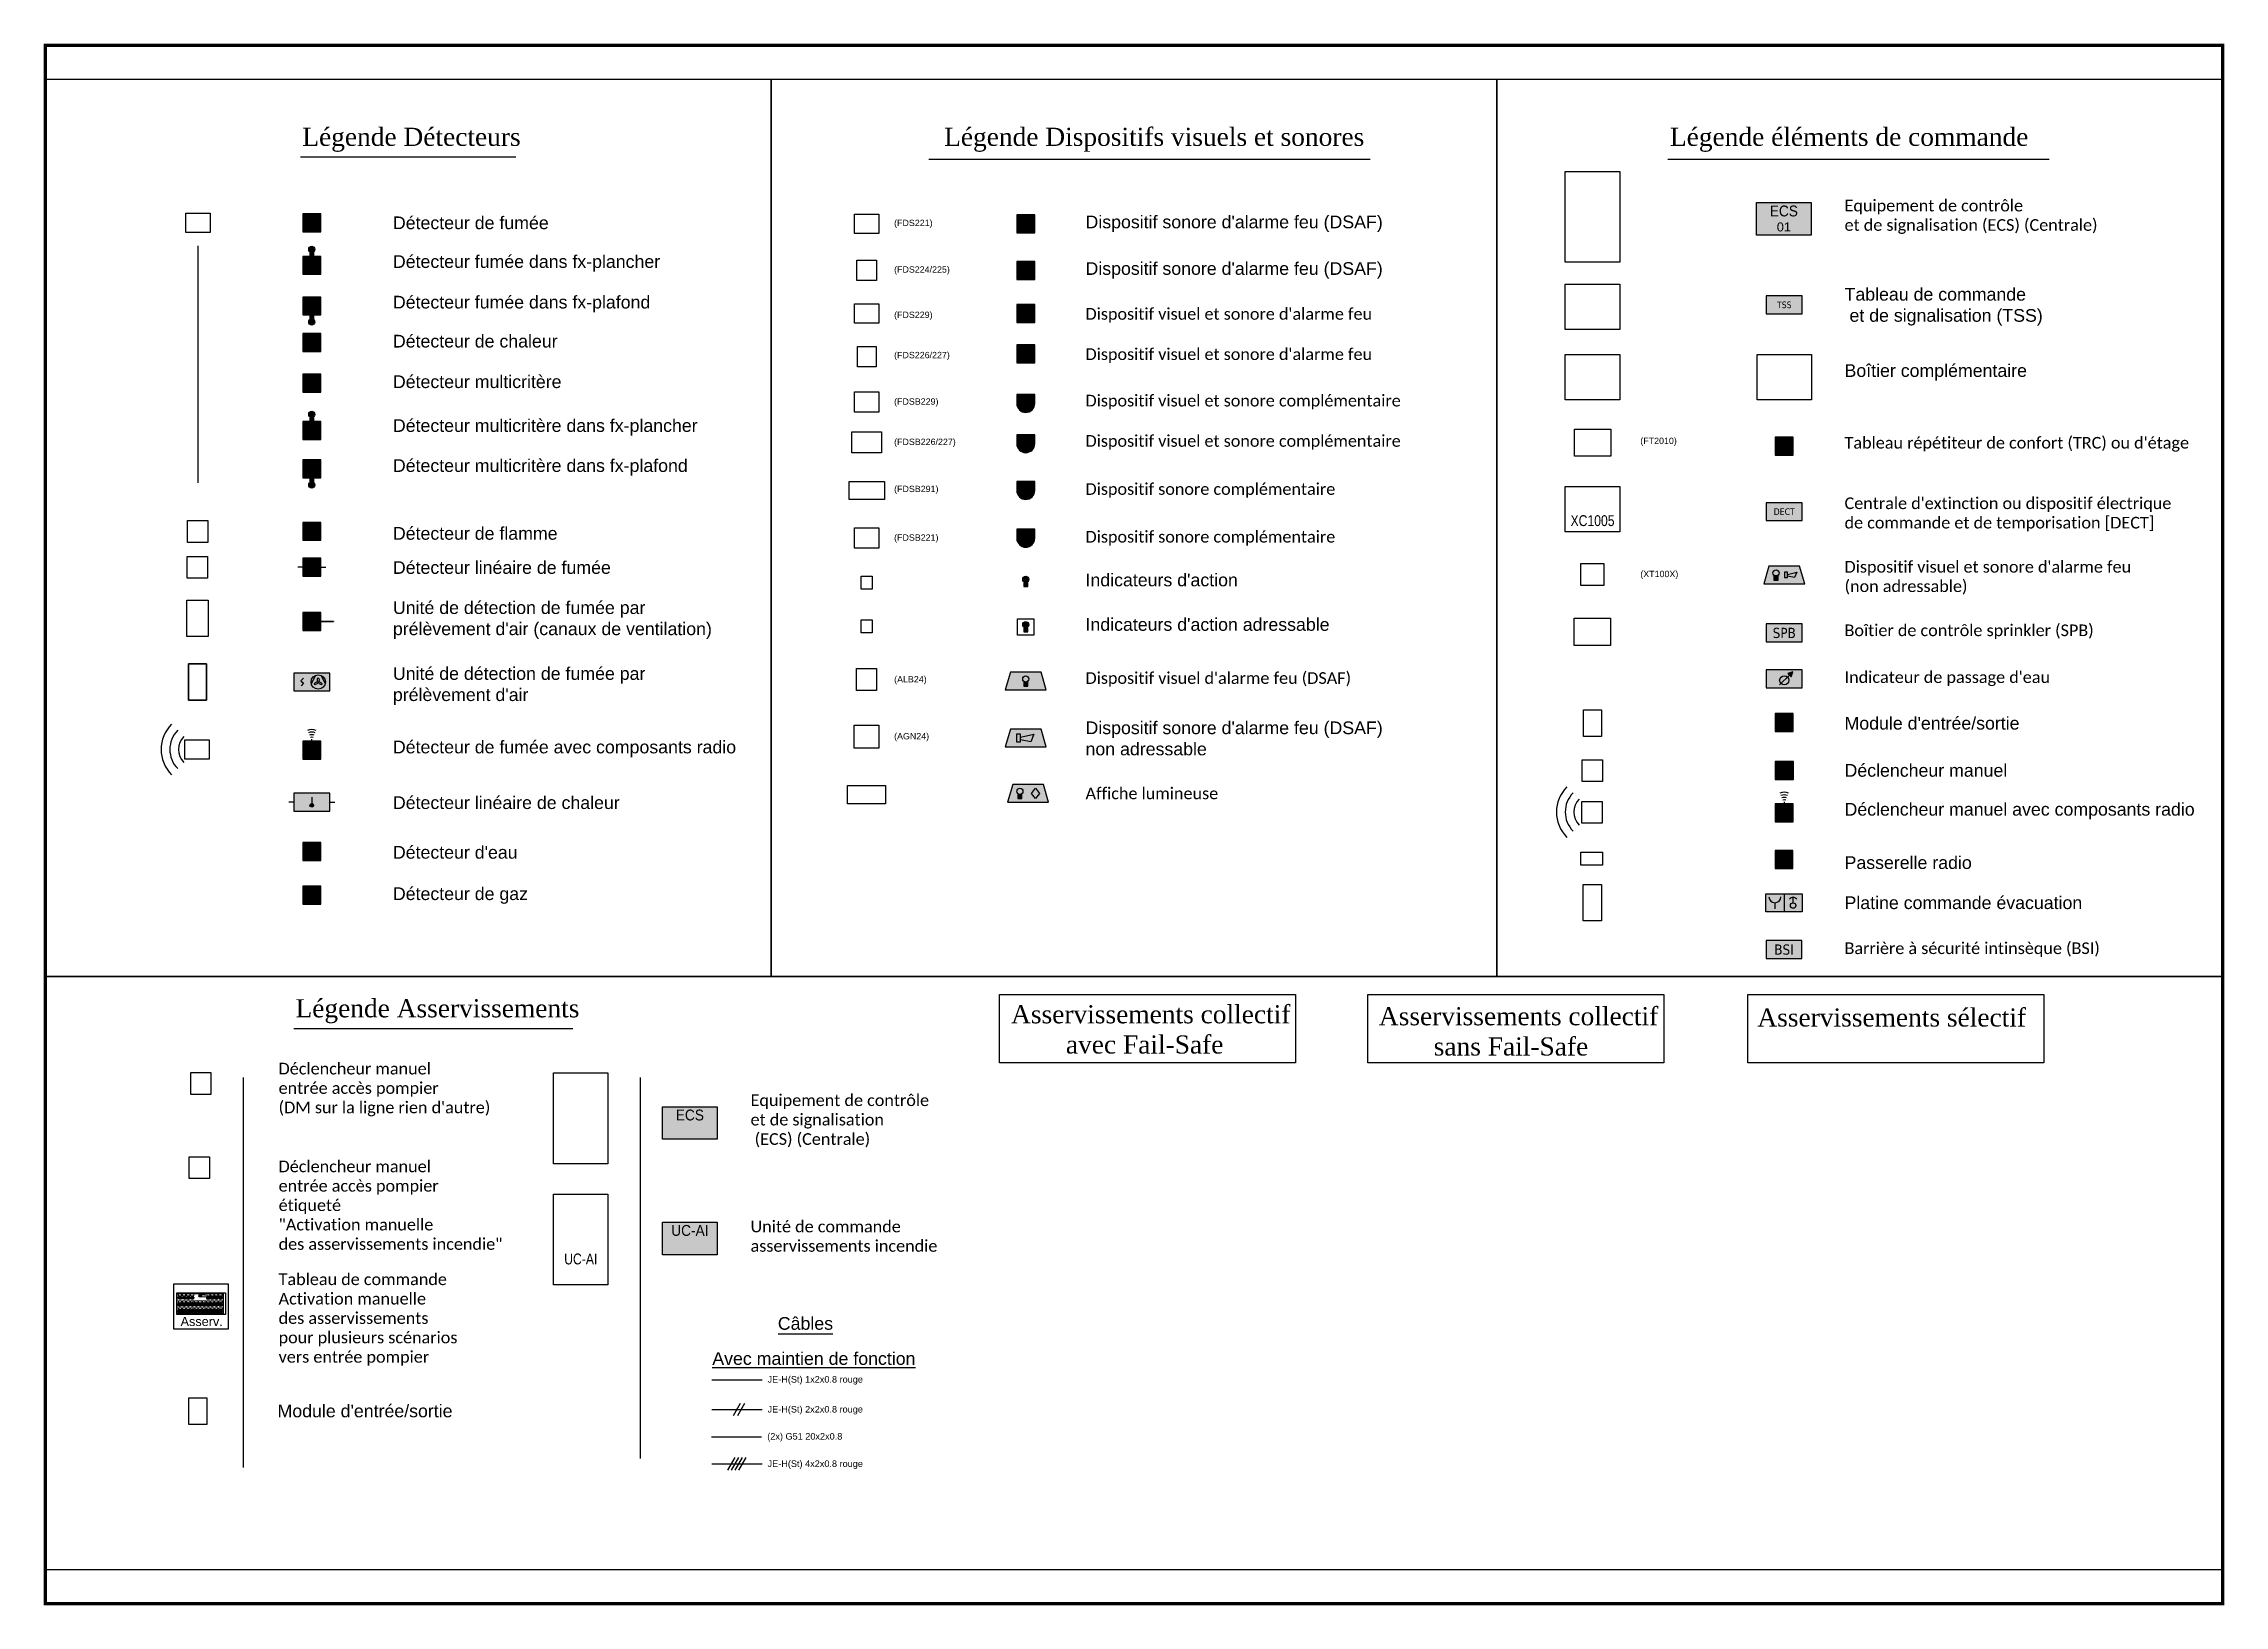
# Paper-space layout 'E0' of a CAD drawing. Header units: centimetres, sheet in millimetres. Extents: x 13 to 408, y 1 to 284.
# The model-space entities are those that its viewports show. They can reach past a viewport. Long polylines and large blocks are cut down to what shows.
import ezdxf
from ezdxf.enums import TextEntityAlignment as Align

# ---------------------------------------------------------------- set-up
doc = ezdxf.new("R2010")
doc.units = ezdxf.units.CM
doc.header["$LTSCALE"] = 10
doc.linetypes.add('DISCONTINU', pattern=[0.75, 0.5, -0.25])
for name, color, linetype in [('PDF _Géométrie', 7, 'Continuous'), ('PDF _Texte', 7, 'Continuous'), ('SIEMENS_APPAREILS', 1, 'Continuous'), ('SIEMENS_DETECTION', 9, 'Continuous'), ('SIEMENS_DM', 1, 'Continuous'), ('SIEMENS_EXTINCTION', 41, 'Continuous'), ('SIEMENS_GROUPES_DETECTION', 7, 'Continuous'), ('SIEMENS_GROUPES_DM', 7, 'Continuous'), ('SIEMENS_LIGNES', 150, 'Continuous'), ('SIEMENS_MARGE', 7, 'Continuous'), ('SIEMENS_SPRINKLER', 4, 'Continuous'), ('SIEMENS_SYMBOLTEXTE', 7, 'Continuous'), ('SIEMENS_SYMBOLTEXTE_APPAREIL', 7, 'Continuous'), ('SIEMENS_SYMBOLTEXTE_ELEMENT', 7, 'Continuous'), ('SIEMENS_SYMBOLTEXTE_ELEMENT_DM', 7, 'Continuous'), ('SIEMENS_SYMBOLTEXTE_HARDWARE', 7, 'Continuous'), ('SIEMENS_SYMBOLTEXTE_LOGIQUE', 7, 'Continuous'), ('SIEMENS_TEXTES', 7, 'Continuous')]:
    doc.layers.add(name, color=color, linetype=linetype)
doc.layers.add('SANS', color=231, linetype='Continuous', plot=False)
doc.layers.add('SIEMENS_SANS', color=231, linetype='Continuous', plot=False)
doc.layers.add('SIEMENS_255_255_255', color=7, linetype='Continuous', true_color=0xffffff)
doc.styles.add('Arial', font='arial.ttf')
doc.styles.add('PDF Arial', font='arial.ttf')
doc.styles.get("Standard").update_dxf_attribs({"font": 'romans.shx'})
doc.styles.add('Tahoma', font='tahoma.ttf')
doc.linetypes.add('LIMITE1', pattern='A,6.35,-2.54,[133,ltypeshp.shx,S=2.54,R=0,X=-2.54,Y=0],-2.54,25.4', length=36.83)
picture_1 = doc.add_image_def('image1.jpg', size_in_pixel=(650, 520))
picture_2 = doc.add_image_def('image2.jpg', size_in_pixel=(348, 179))
picture_3 = doc.add_image_def('image3.jpg', size_in_pixel=(650, 520))
picture_4 = doc.add_image_def('image4.jpg', size_in_pixel=(590, 635))
picture_5 = doc.add_image_def('image5.jpg', size_in_pixel=(590, 635))
picture_6 = doc.add_image_def('image6.jpg', size_in_pixel=(400, 682))
picture_7 = doc.add_image_def('image7.jpg', size_in_pixel=(300, 600))
picture_8 = doc.add_image_def('image8.jpg', size_in_pixel=(750, 1250))
picture_9 = doc.add_image_def('image9.jpg', size_in_pixel=(780, 650))
picture_10 = doc.add_image_def('image10.jpg', size_in_pixel=(780, 650))
picture_11 = doc.add_image_def('image11.jpg', size_in_pixel=(590, 635))
picture_12 = doc.add_image_def('image12.jpg', size_in_pixel=(105, 210))
picture_13 = doc.add_image_def('image13.jpg', size_in_pixel=(259, 263))
picture_14 = doc.add_image_def('image14.jpg', size_in_pixel=(650, 520))
picture_15 = doc.add_image_def('image15.jpg', size_in_pixel=(350, 293))
picture_16 = doc.add_image_def('image16.jpg', size_in_pixel=(249, 271))
picture_17 = doc.add_image_def('image17.jpg', size_in_pixel=(320, 228))
picture_18 = doc.add_image_def('image18.jpg', size_in_pixel=(710, 845))
picture_19 = doc.add_image_def('image19.jpg', size_in_pixel=(250, 270))
picture_20 = doc.add_image_def('image20.jpg', size_in_pixel=(254, 239))
picture_21 = doc.add_image_def('image21.jpg', size_in_pixel=(575, 275))
picture_22 = doc.add_image_def('image22.jpg', size_in_pixel=(600, 450))
picture_23 = doc.add_image_def('image23.jpg', size_in_pixel=(390, 325))
picture_24 = doc.add_image_def('image24.jpg', size_in_pixel=(339, 327))
picture_25 = doc.add_image_def('image25.jpg', size_in_pixel=(400, 300))
picture_26 = doc.add_image_def('image26.jpg', size_in_pixel=(553, 332))
picture_27 = doc.add_image_def('image27.jpg', size_in_pixel=(590, 635))
picture_28 = doc.add_image_def('image28.jpg', size_in_pixel=(516, 759))

# ---------------------------------------------------------------- blocks, each defined once
blk = doc.blocks.new('SA3PVF')
at = {"layer": 'SIEMENS_MARGE', "const_width": 0.6}
blk.add_lwpolyline([(408.4, 1), (14, 1), (14, 283.4), (408.4, 283.4)], close=True, dxfattribs=at)
blk = doc.blocks.new('*U169')
at = {"layer": 'SIEMENS_255_255_255'}
image = blk.add_image(picture_1, insert=(-33.6, -26.9), size_in_units=(67.3, 53.8), dxfattribs=at)
image.dxf.flags = 7
blk = doc.blocks.new('*U99')
at = {"layer": 'SIEMENS_255_255_255'}
image = blk.add_image(picture_2, insert=(-48.6, -25), size_in_units=(97.2, 50), dxfattribs=at)
image.dxf.flags = 7
blk = doc.blocks.new('*U100')
at = {"layer": 'SIEMENS_255_255_255'}
image = blk.add_image(picture_3, insert=(-33.6, -26.9), size_in_units=(67.3, 53.8), dxfattribs=at)
image.dxf.flags = 7
blk = doc.blocks.new('Siemens_Détecteur_Fumée')
h = blk.add_hatch(color=0)
h.dxf.hatch_style = 1
h.paths.add_polyline_path([(24.7, 24.7), (-24.7, 24.7), (-24.7, -24.7), (24.7, -24.7)])
at = {"color": 7, "linetype": 'Continuous'}
for p, q in [((24.7, 24.7), (-24.7, 24.7)), ((-24.7, 24.7), (-24.7, -24.7)), ((4.2, 13.6), (-4.6, 4.4)), ((-4.6, 4.4), (4.6, -4.4)), ((24.7, -24.7), (24.7, 24.7)), ((-24.7, -24.7), (24.7, -24.7)), ((4.6, -4.4), (-4.2, -13.6))]:
    blk.add_line(p, q, dxfattribs=at)
at = {"layer": 'SIEMENS_GROUPES_DETECTION', "style": 'Arial'}
blk.add_attdef('GROUP', text='', height=50, dxfattribs=at).set_placement((1.8, 68.6), align=Align.CENTER)
at = {"layer": 'SIEMENS_SYMBOLTEXTE', "style": 'Arial', "flags": 1}
for tag, p in [('PARAMETER', (-25, -126.6)), ('SERIAL_NUMBER', (-25, -152.9)), ('MARK_FLAG', (-25, -179.3)), ('OPTION_1', (-25, -231.9)), ('OPTION_2', (-25, -258.3)), ('ELEMENT_ID', (-25, -205.6))]:
    blk.add_attdef(tag, p, '', height=20, dxfattribs=at)
at = {"layer": 'SIEMENS_SYMBOLTEXTE_APPAREIL', "lineweight": 30, "flags": 106}
blk.add_attdef('DETECTOR_TYP', text='', height=20, dxfattribs=at).set_placement((0, -75), align=Align.TOP_CENTER)
at = {"layer": 'SIEMENS_SYMBOLTEXTE_ELEMENT', "style": 'Arial'}
blk.add_attdef('ELEMENT', text='', height=30, dxfattribs=at).set_placement((-35, 0), align=Align.MIDDLE_RIGHT)
at = {"layer": 'SIEMENS_SYMBOLTEXTE_HARDWARE', "lineweight": 30, "flags": 106}
blk.add_attdef('HARDWARE', text='', height=20, dxfattribs=at).set_placement((0, -40), align=Align.TOP_CENTER)
at = {"layer": 'SIEMENS_SYMBOLTEXTE_LOGIQUE', "style": 'Arial'}
blk.add_attdef('AREA', text='', height=12, dxfattribs=at).set_placement((35, 25), align=Align.TOP_LEFT)
blk.add_attdef('SECTION', text='', height=12, dxfattribs=at).set_placement((35, 0), align=Align.MIDDLE_LEFT)
blk.add_attdef('ZONE', (35, -25), '', height=12, dxfattribs=at)
blk = doc.blocks.new('Siemens_Détecteur_Fumée_Fx-Plancher')
h = blk.add_hatch(color=0)
h.dxf.hatch_style = 1
h.paths.add_polyline_path([(24.7, 24.7), (-24.7, 24.7), (-24.7, -24.7), (24.7, -24.7)])
h = blk.add_hatch(color=0)
h.dxf.hatch_style = 1
h.paths.add_polyline_path([(-8.5, 44.5, 1), (8.5, 44.5, 1)])
at = {"linetype": 'Continuous', "ltscale": 4}
blk.add_hatch(color=7, dxfattribs=at).paths.add_polyline_path([(-5.7, 24.7), (5.7, 24.7), (5.7, 36.1), (-5.7, 36.1)], flags=0)
at = {"color": 7, "linetype": 'Continuous', "ltscale": 4}
for p, q in [((24.7, 24.7), (-24.7, 24.7)), ((-24.7, 24.7), (-24.7, -24.7)), ((5.7, 36.1), (-5.7, 36.1)), ((-5.7, 36.1), (-5.7, 24.7)), ((-5.7, 24.7), (5.7, 24.7)), ((4.2, 13.6), (-4.6, 4.4)), ((-4.6, 4.4), (4.6, -4.4)), ((5.7, 24.7), (5.7, 36.1)), ((24.7, -24.7), (24.7, 24.7)), ((-24.7, -24.7), (24.7, -24.7)), ((4.6, -4.4), (-4.2, -13.6))]:
    blk.add_line(p, q, dxfattribs=at)
blk.add_circle((0, 44.5), 8.49, dxfattribs=at)
at = {"layer": 'SIEMENS_GROUPES_DETECTION', "style": 'Arial'}
blk.add_attdef('GROUP', text='', height=50, dxfattribs=at).set_placement((0, 141.6), align=Align.MIDDLE_CENTER)
at = {"layer": 'SIEMENS_SYMBOLTEXTE', "style": 'Arial', "flags": 1}
for tag, p in [('PARAMETER', (-25, -126.6)), ('SERIAL_NUMBER', (-25, -152.9)), ('MARK_FLAG', (-25, -179.3)), ('OPTION_1', (-25, -231.9)), ('OPTION_2', (-25, -258.3)), ('ELEMENT_ID', (-25, -205.6))]:
    blk.add_attdef(tag, p, '', height=20, dxfattribs=at)
at = {"layer": 'SIEMENS_SYMBOLTEXTE_APPAREIL', "lineweight": 30, "flags": 106}
blk.add_attdef('DETECTOR_TYP', text='', height=20, dxfattribs=at).set_placement((0, -75), align=Align.TOP_CENTER)
at = {"layer": 'SIEMENS_SYMBOLTEXTE_ELEMENT', "style": 'Arial'}
blk.add_attdef('ELEMENT', text='', height=30, dxfattribs=at).set_placement((-35, 0), align=Align.MIDDLE_RIGHT)
at = {"layer": 'SIEMENS_SYMBOLTEXTE_HARDWARE', "lineweight": 30, "flags": 106}
blk.add_attdef('HARDWARE', text='', height=20, dxfattribs=at).set_placement((0, -40), align=Align.TOP_CENTER)
at = {"layer": 'SIEMENS_SYMBOLTEXTE_LOGIQUE', "style": 'Arial'}
blk.add_attdef('AREA', text='', height=12, dxfattribs=at).set_placement((35, 25), align=Align.TOP_LEFT)
blk.add_attdef('SECTION', text='', height=12, dxfattribs=at).set_placement((35, 0), align=Align.MIDDLE_LEFT)
blk.add_attdef('ZONE', (35, -25), '', height=12, dxfattribs=at)
blk = doc.blocks.new('Siemens_Détecteur_Chaleur')
h = blk.add_hatch(color=0)
h.dxf.hatch_style = 1
h.paths.add_polyline_path([(24.7, 24.7), (-24.7, 24.7), (-24.7, -24.7), (24.7, -24.7)])
at = {"linetype": 'Continuous'}
h = blk.add_hatch(color=7, dxfattribs=at)
h.dxf.hatch_style = 1
h.paths.add_polyline_path([(-0.3, -8.6), (0.3, -8.6), (0.3, 13.6), (-0.3, 13.6)])
at = {"linetype": 'Continuous', "ltscale": 4}
h = blk.add_hatch(color=7, dxfattribs=at)
edge = h.paths.add_edge_path()
edge.add_arc((0, -8.6), 4.95, 0, 360)
at = {"color": 7, "linetype": 'Continuous', "ltscale": 4}
for p, q in [((24.7, 24.7), (-24.7, 24.7)), ((-24.7, 24.7), (-24.7, -24.7)), ((24.7, -24.7), (24.7, 24.7)), ((-24.7, -24.7), (24.7, -24.7))]:
    blk.add_line(p, q, dxfattribs=at)
at = {"color": 7, "linetype": 'Continuous'}
for p, q in [((-0.3, 13.6), (-0.3, -8.6)), ((-0.3, 13.6), (0.3, 13.6)), ((0.3, 13.6), (0.3, -8.6)), ((-0.3, -8.6), (0.3, -8.6))]:
    blk.add_line(p, q, dxfattribs=at)
at = {"color": 7, "linetype": 'Continuous', "ltscale": 4}
blk.add_circle((0, -8.6), 4.95, dxfattribs=at)
at = {"layer": 'SIEMENS_GROUPES_DETECTION', "style": 'Arial'}
blk.add_attdef('GROUP', text='', height=50, dxfattribs=at).set_placement((1.8, 68.6), align=Align.CENTER)
at = {"layer": 'SIEMENS_SYMBOLTEXTE', "style": 'Arial', "flags": 1}
for tag, p in [('PARAMETER', (-25, -126.6)), ('SERIAL_NUMBER', (-25, -152.9)), ('MARK_FLAG', (-25, -179.3)), ('OPTION_1', (-25, -231.9)), ('OPTION_2', (-25, -258.3)), ('ELEMENT_ID', (-25, -205.6))]:
    blk.add_attdef(tag, p, '', height=20, dxfattribs=at)
at = {"layer": 'SIEMENS_SYMBOLTEXTE_APPAREIL', "lineweight": 30, "flags": 106}
blk.add_attdef('DETECTOR_TYP', text='', height=20, dxfattribs=at).set_placement((0, -75), align=Align.TOP_CENTER)
at = {"layer": 'SIEMENS_SYMBOLTEXTE_ELEMENT', "style": 'Arial'}
blk.add_attdef('ELEMENT', text='', height=30, dxfattribs=at).set_placement((-35, 0), align=Align.MIDDLE_RIGHT)
at = {"layer": 'SIEMENS_SYMBOLTEXTE_HARDWARE', "lineweight": 30, "flags": 106}
blk.add_attdef('HARDWARE', text='', height=20, dxfattribs=at).set_placement((0, -40), align=Align.TOP_CENTER)
at = {"layer": 'SIEMENS_SYMBOLTEXTE_LOGIQUE', "style": 'Arial'}
blk.add_attdef('AREA', text='', height=12, dxfattribs=at).set_placement((35, 25), align=Align.TOP_LEFT)
blk.add_attdef('SECTION', text='', height=12, dxfattribs=at).set_placement((35, 0), align=Align.MIDDLE_LEFT)
blk.add_attdef('ZONE', (35, -25), '', height=12, dxfattribs=at)
blk = doc.blocks.new('Siemens_Détecteur_Multicritère')
h = blk.add_hatch(color=0)
h.dxf.hatch_style = 1
h.paths.add_polyline_path([(24.7, 24.7), (-24.7, 24.7), (-24.7, -24.7), (24.7, -24.7)])
at = {"linetype": 'Continuous'}
h = blk.add_hatch(color=7, dxfattribs=at)
h.dxf.hatch_style = 1
h.paths.add_polyline_path([(11.3, -8.6), (12, -8.6), (12, 13.6), (11.3, 13.6)])
at = {"linetype": 'Continuous', "ltscale": 4}
h = blk.add_hatch(color=7, dxfattribs=at)
edge = h.paths.add_edge_path()
edge.add_arc((11.7, -8.6), 4.95, 0, 360)
at = {"color": 7, "linetype": 'Continuous', "ltscale": 4}
for p, q in [((24.7, 24.7), (-24.7, 24.7)), ((-24.7, 24.7), (-24.7, -24.7)), ((-7.5, 13.6), (-16.3, 4.4)), ((-16.3, 4.4), (-7.1, -4.4)), ((24.7, -24.7), (24.7, 24.7)), ((-24.7, -24.7), (24.7, -24.7)), ((-7.1, -4.4), (-15.8, -13.6))]:
    blk.add_line(p, q, dxfattribs=at)
at = {"color": 7, "linetype": 'Continuous'}
for p, q in [((11.3, 13.6), (11.3, -8.6)), ((11.3, 13.6), (12, 13.6)), ((12, 13.6), (12, -8.6)), ((11.3, -8.6), (12, -8.6))]:
    blk.add_line(p, q, dxfattribs=at)
at = {"color": 7, "linetype": 'Continuous', "ltscale": 4}
blk.add_circle((11.7, -8.6), 4.95, dxfattribs=at)
at = {"layer": 'SIEMENS_GROUPES_DETECTION', "style": 'Arial'}
blk.add_attdef('GROUP', text='', height=50, dxfattribs=at).set_placement((1.8, 68.6), align=Align.CENTER)
at = {"layer": 'SIEMENS_SYMBOLTEXTE', "style": 'Arial', "flags": 1}
for tag, p in [('PARAMETER', (-25, -126.6)), ('SERIAL_NUMBER', (-25, -152.9)), ('MARK_FLAG', (-25, -179.3)), ('OPTION_1', (-25, -231.9)), ('OPTION_2', (-25, -258.3)), ('ELEMENT_ID', (-25, -205.6))]:
    blk.add_attdef(tag, p, '', height=20, dxfattribs=at)
at = {"layer": 'SIEMENS_SYMBOLTEXTE_APPAREIL', "lineweight": 30, "flags": 106}
blk.add_attdef('DETECTOR_TYP', text='', height=20, dxfattribs=at).set_placement((0, -75), align=Align.TOP_CENTER)
at = {"layer": 'SIEMENS_SYMBOLTEXTE_ELEMENT', "style": 'Arial'}
blk.add_attdef('ELEMENT', text='', height=30, dxfattribs=at).set_placement((-35, 0), align=Align.MIDDLE_RIGHT)
at = {"layer": 'SIEMENS_SYMBOLTEXTE_HARDWARE', "lineweight": 30, "flags": 106}
blk.add_attdef('HARDWARE', text='', height=20, dxfattribs=at).set_placement((0, -40), align=Align.TOP_CENTER)
at = {"layer": 'SIEMENS_SYMBOLTEXTE_LOGIQUE', "style": 'Arial'}
blk.add_attdef('AREA', text='', height=12, dxfattribs=at).set_placement((35, 25), align=Align.TOP_LEFT)
blk.add_attdef('SECTION', text='', height=12, dxfattribs=at).set_placement((35, 0), align=Align.MIDDLE_LEFT)
blk.add_attdef('ZONE', (35, -25), '', height=12, dxfattribs=at)
blk = doc.blocks.new('Siemens_Détecteur_Multicritère_Fx-Plancher')
h = blk.add_hatch(color=0)
h.dxf.hatch_style = 1
h.paths.add_polyline_path([(24.7, 24.7), (-24.7, 24.7), (-24.7, -24.7), (24.7, -24.7)])
h = blk.add_hatch(color=0)
h.dxf.hatch_style = 1
h.paths.add_polyline_path([(-8.5, 44.5, 1), (8.5, 44.5, 1)])
at = {"linetype": 'Continuous', "ltscale": 4}
blk.add_hatch(color=7, dxfattribs=at).paths.add_polyline_path([(-5.7, 24.7), (5.7, 24.7), (5.7, 36.1), (-5.7, 36.1)], flags=0)
at = {"linetype": 'Continuous'}
h = blk.add_hatch(color=7, dxfattribs=at)
h.dxf.hatch_style = 1
h.paths.add_polyline_path([(11.3, -8.6), (12, -8.6), (12, 13.6), (11.3, 13.6)])
at = {"linetype": 'Continuous', "ltscale": 4}
h = blk.add_hatch(color=7, dxfattribs=at)
edge = h.paths.add_edge_path()
edge.add_arc((11.7, -8.6), 4.95, 0, 360)
at = {"color": 7, "linetype": 'Continuous', "ltscale": 4}
for p, q in [((24.7, 24.7), (-24.7, 24.7)), ((-24.7, 24.7), (-24.7, -24.7)), ((-7.5, 13.6), (-16.3, 4.4)), ((-16.3, 4.4), (-7.1, -4.4)), ((5.7, 36.1), (-5.7, 36.1)), ((-5.7, 36.1), (-5.7, 24.7)), ((-5.7, 24.7), (5.7, 24.7)), ((5.7, 24.7), (5.7, 36.1)), ((24.7, -24.7), (24.7, 24.7)), ((-24.7, -24.7), (24.7, -24.7)), ((-7.1, -4.4), (-15.8, -13.6))]:
    blk.add_line(p, q, dxfattribs=at)
at = {"color": 7, "linetype": 'Continuous'}
for p, q in [((11.3, 13.6), (11.3, -8.6)), ((11.3, 13.6), (12, 13.6)), ((12, 13.6), (12, -8.6)), ((11.3, -8.6), (12, -8.6))]:
    blk.add_line(p, q, dxfattribs=at)
at = {"color": 7, "linetype": 'Continuous', "ltscale": 4}
for centre, radius in [((0, 44.5), 8.49), ((11.7, -8.6), 4.95)]:
    blk.add_circle(centre, radius, dxfattribs=at)
at = {"layer": 'SIEMENS_GROUPES_DETECTION', "style": 'Arial'}
blk.add_attdef('GROUP', text='', height=50, dxfattribs=at).set_placement((0, 141.6), align=Align.MIDDLE_CENTER)
at = {"layer": 'SIEMENS_SYMBOLTEXTE', "style": 'Arial', "flags": 1}
for tag, p in [('PARAMETER', (-25, -126.6)), ('SERIAL_NUMBER', (-25, -152.9)), ('MARK_FLAG', (-25, -179.3)), ('OPTION_1', (-25, -231.9)), ('OPTION_2', (-25, -258.3)), ('ELEMENT_ID', (-25, -205.6))]:
    blk.add_attdef(tag, p, '', height=20, dxfattribs=at)
at = {"layer": 'SIEMENS_SYMBOLTEXTE_APPAREIL', "lineweight": 30, "flags": 106}
blk.add_attdef('DETECTOR_TYP', text='', height=20, dxfattribs=at).set_placement((0, -75), align=Align.TOP_CENTER)
at = {"layer": 'SIEMENS_SYMBOLTEXTE_ELEMENT', "style": 'Arial'}
blk.add_attdef('ELEMENT', text='', height=30, dxfattribs=at).set_placement((-35, 0), align=Align.MIDDLE_RIGHT)
at = {"layer": 'SIEMENS_SYMBOLTEXTE_HARDWARE', "lineweight": 30, "flags": 106}
blk.add_attdef('HARDWARE', text='', height=20, dxfattribs=at).set_placement((0, -40), align=Align.TOP_CENTER)
at = {"layer": 'SIEMENS_SYMBOLTEXTE_LOGIQUE', "style": 'Arial'}
blk.add_attdef('AREA', text='', height=12, dxfattribs=at).set_placement((35, 25), align=Align.TOP_LEFT)
blk.add_attdef('SECTION', text='', height=12, dxfattribs=at).set_placement((35, 0), align=Align.MIDDLE_LEFT)
blk.add_attdef('ZONE', (35, -25), '', height=12, dxfattribs=at)
blk = doc.blocks.new('Siemens_Détecteur_Multicritère_Fx-Plafond')
h = blk.add_hatch(color=0)
h.dxf.hatch_style = 1
h.paths.add_polyline_path([(24.7, 24.7), (-24.7, 24.7), (-24.7, -24.7), (24.7, -24.7)])
at = {"linetype": 'Continuous'}
h = blk.add_hatch(color=7, dxfattribs=at)
h.dxf.hatch_style = 1
h.paths.add_polyline_path([(11.3, -8.6), (12, -8.6), (12, 13.6), (11.3, 13.6)])
h = blk.add_hatch(color=0)
h.dxf.hatch_style = 1
h.paths.add_polyline_path([(-8.5, -44.5, 1), (8.5, -44.5, 1)])
at = {"linetype": 'Continuous', "ltscale": 4}
blk.add_hatch(color=7, dxfattribs=at).paths.add_polyline_path([(-5.7, -36.1), (5.7, -36.1), (5.7, -24.7), (-5.7, -24.7)], flags=0)
h = blk.add_hatch(color=7, dxfattribs=at)
edge = h.paths.add_edge_path()
edge.add_arc((11.7, -8.6), 4.95, 0, 360)
at = {"color": 7, "linetype": 'Continuous', "ltscale": 4}
for p, q in [((24.7, 24.7), (-24.7, 24.7)), ((-24.7, 24.7), (-24.7, -24.7)), ((-7.5, 13.6), (-16.3, 4.4)), ((-16.3, 4.4), (-7.1, -4.4)), ((24.7, -24.7), (24.7, 24.7)), ((-24.7, -24.7), (24.7, -24.7)), ((-7.1, -4.4), (-15.8, -13.6)), ((5.7, -24.7), (-5.7, -24.7)), ((-5.7, -24.7), (-5.7, -36.1)), ((-5.7, -36.1), (5.7, -36.1)), ((5.7, -36.1), (5.7, -24.7))]:
    blk.add_line(p, q, dxfattribs=at)
at = {"color": 7, "linetype": 'Continuous'}
for p, q in [((11.3, 13.6), (11.3, -8.6)), ((11.3, 13.6), (12, 13.6)), ((12, 13.6), (12, -8.6)), ((11.3, -8.6), (12, -8.6))]:
    blk.add_line(p, q, dxfattribs=at)
at = {"color": 7, "linetype": 'Continuous', "ltscale": 4}
for centre, radius in [((0, -44.5), 8.49), ((11.7, -8.6), 4.95)]:
    blk.add_circle(centre, radius, dxfattribs=at)
at = {"layer": 'SIEMENS_GROUPES_DETECTION', "style": 'Arial'}
blk.add_attdef('GROUP', text='', height=50, dxfattribs=at).set_placement((-0.3, 108.2), align=Align.MIDDLE_CENTER)
at = {"layer": 'SIEMENS_SYMBOLTEXTE', "style": 'Arial', "flags": 1}
for tag, p in [('SERIAL_NUMBER', (-25, -174.7)), ('PARAMETER', (-25, -148.4)), ('OPTION_1', (-25, -253.7)), ('MARK_FLAG', (-25, -201)), ('ELEMENT_ID', (-25, -227.4)), ('OPTION_2', (-25, -280))]:
    blk.add_attdef(tag, p, '', height=20, dxfattribs=at)
at = {"layer": 'SIEMENS_SYMBOLTEXTE_APPAREIL', "lineweight": 30, "flags": 104}
blk.add_attdef('DETECTOR_TYP', text='', height=20, dxfattribs=at).set_placement((0, -96.8), align=Align.TOP_CENTER)
at = {"layer": 'SIEMENS_SYMBOLTEXTE_ELEMENT', "style": 'Arial'}
blk.add_attdef('ELEMENT', text='', height=30, dxfattribs=at).set_placement((-35, 0), align=Align.MIDDLE_RIGHT)
at = {"layer": 'SIEMENS_SYMBOLTEXTE_HARDWARE', "lineweight": 30, "flags": 104}
blk.add_attdef('HARDWARE', text='', height=20, dxfattribs=at).set_placement((0, -61.8), align=Align.TOP_CENTER)
at = {"layer": 'SIEMENS_SYMBOLTEXTE_LOGIQUE', "style": 'Arial'}
blk.add_attdef('AREA', text='', height=12, dxfattribs=at).set_placement((35, 25), align=Align.TOP_LEFT)
blk.add_attdef('SECTION', text='', height=12, dxfattribs=at).set_placement((35, 0), align=Align.MIDDLE_LEFT)
blk.add_attdef('ZONE', (35, -25), '', height=12, dxfattribs=at)
blk = doc.blocks.new('Siemens_Détecteur_Fumée_Fx-Plafond')
h = blk.add_hatch(color=0)
h.dxf.hatch_style = 1
h.paths.add_polyline_path([(24.7, 24.7), (-24.7, 24.7), (-24.7, -24.7), (24.7, -24.7)])
h = blk.add_hatch(color=0)
h.dxf.hatch_style = 1
h.paths.add_polyline_path([(-8.5, -44.5, 1), (8.5, -44.5, 1)])
at = {"linetype": 'Continuous', "ltscale": 4}
blk.add_hatch(color=7, dxfattribs=at).paths.add_polyline_path([(-5.7, -36.1), (5.7, -36.1), (5.7, -24.7), (-5.7, -24.7)], flags=0)
at = {"color": 7, "linetype": 'Continuous', "ltscale": 4}
for p, q in [((24.7, 24.7), (-24.7, 24.7)), ((-24.7, 24.7), (-24.7, -24.7)), ((4.2, 13.6), (-4.6, 4.4)), ((-4.6, 4.4), (4.6, -4.4)), ((24.7, -24.7), (24.7, 24.7)), ((-24.7, -24.7), (24.7, -24.7)), ((5.7, -24.7), (-5.7, -24.7)), ((-5.7, -24.7), (-5.7, -36.1)), ((-5.7, -36.1), (5.7, -36.1)), ((4.6, -4.4), (-4.2, -13.6)), ((5.7, -36.1), (5.7, -24.7))]:
    blk.add_line(p, q, dxfattribs=at)
blk.add_circle((0, -44.5), 8.49, dxfattribs=at)
at = {"layer": 'SIEMENS_GROUPES_DETECTION', "style": 'Arial'}
blk.add_attdef('GROUP', text='', height=50, dxfattribs=at).set_placement((-0.3, 108.2), align=Align.MIDDLE_CENTER)
at = {"layer": 'SIEMENS_SYMBOLTEXTE', "style": 'Arial', "flags": 1}
for tag, p in [('SERIAL_NUMBER', (-25, -174.7)), ('PARAMETER', (-25, -148.4)), ('OPTION_1', (-25, -253.7)), ('MARK_FLAG', (-25, -201)), ('ELEMENT_ID', (-25, -227.4)), ('OPTION_2', (-25, -280))]:
    blk.add_attdef(tag, p, '', height=20, dxfattribs=at)
at = {"layer": 'SIEMENS_SYMBOLTEXTE_APPAREIL', "lineweight": 30, "flags": 104}
blk.add_attdef('DETECTOR_TYP', text='', height=20, dxfattribs=at).set_placement((0, -96.8), align=Align.TOP_CENTER)
at = {"layer": 'SIEMENS_SYMBOLTEXTE_ELEMENT', "style": 'Arial'}
blk.add_attdef('ELEMENT', text='', height=30, dxfattribs=at).set_placement((-35, 0), align=Align.MIDDLE_RIGHT)
at = {"layer": 'SIEMENS_SYMBOLTEXTE_HARDWARE', "lineweight": 30, "flags": 104}
blk.add_attdef('HARDWARE', text='', height=20, dxfattribs=at).set_placement((0, -61.8), align=Align.TOP_CENTER)
at = {"layer": 'SIEMENS_SYMBOLTEXTE_LOGIQUE', "style": 'Arial'}
blk.add_attdef('AREA', text='', height=12, dxfattribs=at).set_placement((35, 25), align=Align.TOP_LEFT)
blk.add_attdef('SECTION', text='', height=12, dxfattribs=at).set_placement((35, 0), align=Align.MIDDLE_LEFT)
blk.add_attdef('ZONE', (35, -25), '', height=12, dxfattribs=at)
blk = doc.blocks.new('Siemens_Détecteur_Flamme')
h = blk.add_hatch(color=0)
h.dxf.hatch_style = 1
h.paths.add_polyline_path([(24.7, 24.7), (-24.7, 24.7), (-24.7, -24.7), (24.7, -24.7)])
at = {"color": 7, "linetype": 'Continuous', "ltscale": 4}
for p, q in [((24.7, 24.7), (-24.7, 24.7)), ((-24.7, 24.7), (-24.7, -24.7)), ((-14.1, -9.9), (0, 11.3)), ((0, 11.3), (14.1, -9.9)), ((24.7, -24.7), (24.7, 24.7)), ((-24.7, -24.7), (24.7, -24.7))]:
    blk.add_line(p, q, dxfattribs=at)
at = {"layer": 'SIEMENS_GROUPES_DETECTION', "style": 'Arial'}
blk.add_attdef('GROUP', text='', height=50, dxfattribs=at).set_placement((1.8, 68.6), align=Align.CENTER)
at = {"layer": 'SIEMENS_SYMBOLTEXTE', "style": 'Arial', "flags": 1}
for tag, p in [('PARAMETER', (-25, -126.6)), ('SERIAL_NUMBER', (-25, -152.9)), ('MARK_FLAG', (-25, -179.3)), ('OPTION_1', (-25, -231.9)), ('OPTION_2', (-25, -258.3)), ('ELEMENT_ID', (-25, -205.6))]:
    blk.add_attdef(tag, p, '', height=20, dxfattribs=at)
at = {"layer": 'SIEMENS_SYMBOLTEXTE_APPAREIL', "lineweight": 30, "flags": 106}
blk.add_attdef('DETECTOR_TYP', text='', height=20, dxfattribs=at).set_placement((0, -75), align=Align.TOP_CENTER)
at = {"layer": 'SIEMENS_SYMBOLTEXTE_ELEMENT', "style": 'Arial'}
blk.add_attdef('ELEMENT', text='', height=30, dxfattribs=at).set_placement((-35, 0), align=Align.MIDDLE_RIGHT)
at = {"layer": 'SIEMENS_SYMBOLTEXTE_HARDWARE', "lineweight": 30, "flags": 106}
blk.add_attdef('HARDWARE', text='', height=20, dxfattribs=at).set_placement((0, -40), align=Align.TOP_CENTER)
at = {"layer": 'SIEMENS_SYMBOLTEXTE_LOGIQUE', "style": 'Arial'}
blk.add_attdef('AREA', text='', height=12, dxfattribs=at).set_placement((35, 25), align=Align.TOP_LEFT)
blk.add_attdef('SECTION', text='', height=12, dxfattribs=at).set_placement((35, 0), align=Align.MIDDLE_LEFT)
blk.add_attdef('ZONE', (35, -25), '', height=12, dxfattribs=at)
blk = doc.blocks.new('Siemens_Détecteur_Linéaire_Fumée')
h = blk.add_hatch(color=0)
h.dxf.hatch_style = 1
h.paths.add_polyline_path([(24.7, 24.7), (-24.7, 24.7), (-24.7, -24.7), (24.7, -24.7)])
at = {"color": 7, "linetype": 'Continuous', "ltscale": 4}
for p, q in [((-24.7, 0), (-38.9, 0)), ((24.7, 24.7), (-24.7, 24.7)), ((-24.7, 24.7), (-24.7, -24.7)), ((4.2, 13.6), (-4.6, 4.4)), ((-4.6, 4.4), (4.6, -4.4)), ((24.7, -24.7), (24.7, 24.7)), ((24.7, 0), (38.9, 0)), ((-24.7, -24.7), (24.7, -24.7)), ((4.6, -4.4), (-4.2, -13.6))]:
    blk.add_line(p, q, dxfattribs=at)
at = {"layer": 'SIEMENS_GROUPES_DETECTION', "style": 'Arial'}
blk.add_attdef('GROUP', text='', height=50, dxfattribs=at).set_placement((1.8, 68.6), align=Align.CENTER)
at = {"layer": 'SIEMENS_SYMBOLTEXTE', "style": 'Arial', "flags": 1}
for tag, p in [('PARAMETER', (-25, -126.6)), ('SERIAL_NUMBER', (-25, -152.9)), ('MARK_FLAG', (-25, -179.3)), ('OPTION_1', (-25, -231.9)), ('OPTION_2', (-25, -258.3)), ('ELEMENT_ID', (-25, -205.6))]:
    blk.add_attdef(tag, p, '', height=20, dxfattribs=at)
at = {"layer": 'SIEMENS_SYMBOLTEXTE_APPAREIL', "lineweight": 30, "flags": 106}
blk.add_attdef('DETECTOR_TYP', text='', height=20, dxfattribs=at).set_placement((0, -75), align=Align.TOP_CENTER)
at = {"layer": 'SIEMENS_SYMBOLTEXTE_ELEMENT', "style": 'Arial'}
blk.add_attdef('ELEMENT', text='', height=30, dxfattribs=at).set_placement((-35, 0), align=Align.MIDDLE_RIGHT)
at = {"layer": 'SIEMENS_SYMBOLTEXTE_HARDWARE', "lineweight": 30, "flags": 106}
blk.add_attdef('HARDWARE', text='', height=20, dxfattribs=at).set_placement((0, -40), align=Align.TOP_CENTER)
at = {"layer": 'SIEMENS_SYMBOLTEXTE_LOGIQUE', "style": 'Arial'}
blk.add_attdef('AREA', text='', height=12, dxfattribs=at).set_placement((41.6, 25), align=Align.TOP_LEFT)
blk.add_attdef('SECTION', text='', height=12, dxfattribs=at).set_placement((41.6, 0), align=Align.MIDDLE_LEFT)
blk.add_attdef('ZONE', (41.6, -25), '', height=12, dxfattribs=at)
blk = doc.blocks.new("Siemens_Détection_Prélèvement d'air")
h = blk.add_hatch(color=0)
h.dxf.hatch_style = 1
h.paths.add_polyline_path([(24.7, 24.7), (-24.7, 24.7), (-24.7, -24.7), (24.7, -24.7)])
at = {"linetype": 'Continuous'}
h = blk.add_hatch(color=7, dxfattribs=at)
h.dxf.hatch_style = 1
h.paths.add_polyline_path([(24.7, 0.3), (24.7, -0.3), (60.1, -0.3), (60.1, 0.3)])
at = {"color": 7, "linetype": 'Continuous', "ltscale": 4}
for p, q in [((24.7, 24.7), (-24.7, 24.7)), ((-24.7, 24.7), (-24.7, -24.7)), ((4.2, 13.6), (-4.6, 4.4)), ((-4.6, 4.4), (4.6, -4.4)), ((24.7, -24.7), (24.7, 24.7)), ((24.7, 0.3), (60.1, 0.3)), ((-24.7, -24.7), (24.7, -24.7)), ((4.6, -4.4), (-4.2, -13.6)), ((24.7, -0.3), (60.1, -0.3))]:
    blk.add_line(p, q, dxfattribs=at)
at = {"color": 7, "linetype": 'Continuous'}
blk.add_line((60.1, 0.3), (60.1, -0.3), dxfattribs=at)
at = {"layer": 'SIEMENS_GROUPES_DETECTION', "style": 'Arial'}
blk.add_attdef('GROUP', text='', height=50, dxfattribs=at).set_placement((1.8, 68.6), align=Align.CENTER)
at = {"layer": 'SIEMENS_SYMBOLTEXTE', "style": 'Arial', "flags": 1}
for tag, p in [('PARAMETER', (-25, -126.6)), ('SERIAL_NUMBER', (-25, -152.9)), ('MARK_FLAG', (-25, -179.3)), ('OPTION_1', (-25, -231.9)), ('OPTION_2', (-25, -258.3)), ('ELEMENT_ID', (-25, -205.6))]:
    blk.add_attdef(tag, p, '', height=20, dxfattribs=at)
at = {"layer": 'SIEMENS_SYMBOLTEXTE_APPAREIL', "lineweight": 30, "flags": 106}
blk.add_attdef('DETECTOR_TYP', text='', height=20, dxfattribs=at).set_placement((0, -75), align=Align.TOP_CENTER)
at = {"layer": 'SIEMENS_SYMBOLTEXTE_ELEMENT', "style": 'Arial'}
blk.add_attdef('ELEMENT', text='', height=30, dxfattribs=at).set_placement((-35, 0), align=Align.MIDDLE_RIGHT)
at = {"layer": 'SIEMENS_SYMBOLTEXTE_HARDWARE', "lineweight": 30, "flags": 106}
blk.add_attdef('HARDWARE', text='', height=20, dxfattribs=at).set_placement((0, -40), align=Align.TOP_CENTER)
at = {"layer": 'SIEMENS_SYMBOLTEXTE_LOGIQUE', "style": 'Arial'}
blk.add_attdef('AREA', text='', height=12, dxfattribs=at).set_placement((66.5, 25), align=Align.TOP_LEFT)
blk.add_attdef('SECTION', text='', height=12, dxfattribs=at).set_placement((66.5, 0), align=Align.MIDDLE_LEFT)
blk.add_attdef('ZONE', (66.5, -25), '', height=12, dxfattribs=at)
blk = doc.blocks.new('Siemens_Détecteur_fumée_par_aspiration')
h = blk.add_hatch(color=0)
h.dxf.hatch_style = 1
h.paths.add_polyline_path([(49.5, 24.7), (-49.5, 24.7), (-49.5, -24.7), (49.5, -24.7)])
at = {"color": 7, "linetype": 'Continuous', "ltscale": 4}
for p, q in [((49.5, 24.7), (-49.5, 24.7)), ((-49.5, 24.7), (-49.5, -24.7)), ((-22.8, 10.9), (-29.9, 3.5)), ((-29.9, 3.5), (-22.5, -3.5)), ((9.8, 18.2), (-1.6, -4.6)), ((25.6, 18.2), (36.9, -4.6)), ((49.5, -24.7), (49.5, 24.7)), ((-49.5, -24.7), (49.5, -24.7)), ((-22.5, -3.5), (-29.5, -10.9))]:
    blk.add_line(p, q, dxfattribs=at)
blk.add_circle((17.7, 0), 19.8, dxfattribs=at)
for centre, major_axis, ratio in [((12.2, -3.1), (-5.45, -3.14), 0.359895), ((17.7, 5.7), (0, -5.71), 0.396), ((23, -3.1), (5.36, -3.09), 0.365822)]:
    blk.add_ellipse(centre, major_axis=major_axis, ratio=ratio, start_param=-4.712389, end_param=1.570796, dxfattribs=at)
at = {"layer": 'SIEMENS_GROUPES_DETECTION', "style": 'Arial'}
blk.add_attdef('GROUP', text='', height=50, dxfattribs=at).set_placement((1.8, 68.6), align=Align.CENTER)
at = {"layer": 'SIEMENS_SYMBOLTEXTE', "style": 'Arial', "flags": 1}
for tag, p in [('PARAMETER', (-25, -126.6)), ('SERIAL_NUMBER', (-25, -152.9)), ('MARK_FLAG', (-25, -179.3)), ('OPTION_1', (-25, -231.9)), ('OPTION_2', (-25, -258.3)), ('ELEMENT_ID', (-25, -205.6))]:
    blk.add_attdef(tag, p, '', height=20, dxfattribs=at)
at = {"layer": 'SIEMENS_SYMBOLTEXTE_APPAREIL', "lineweight": 30, "flags": 106}
blk.add_attdef('DETECTOR_TYP', text='', height=20, dxfattribs=at).set_placement((0, -75), align=Align.TOP_CENTER)
at = {"layer": 'SIEMENS_SYMBOLTEXTE_ELEMENT', "style": 'Arial'}
blk.add_attdef('ELEMENT', text='', height=30, dxfattribs=at).set_placement((-60.8, 0), align=Align.MIDDLE_RIGHT)
at = {"layer": 'SIEMENS_SYMBOLTEXTE_HARDWARE', "lineweight": 30, "flags": 106}
blk.add_attdef('HARDWARE', text='', height=20, dxfattribs=at).set_placement((0, -40), align=Align.TOP_CENTER)
at = {"layer": 'SIEMENS_SYMBOLTEXTE_LOGIQUE', "style": 'Arial'}
blk.add_attdef('AREA', text='', height=12, dxfattribs=at).set_placement((65.4, 25), align=Align.TOP_LEFT)
blk.add_attdef('SECTION', text='', height=12, dxfattribs=at).set_placement((65.4, 0), align=Align.MIDDLE_LEFT)
blk.add_attdef('ZONE', (65.4, -25), '', height=12, dxfattribs=at)
blk = doc.blocks.new('*U58')
at = {"layer": 'SIEMENS_255_255_255'}
image = blk.add_image(picture_4, insert=(-28.5, -30.5), size_in_units=(55.8, 60), dxfattribs=at)
image.dxf.flags = 7
blk = doc.blocks.new('*U60')
at = {"layer": 'SIEMENS_255_255_255'}
image = blk.add_image(picture_5, insert=(-28.5, -30.5), size_in_units=(55.8, 60), dxfattribs=at)
image.dxf.flags = 7
blk = doc.blocks.new('*U62')
at = {"layer": 'SIEMENS_255_255_255'}
image = blk.add_image(picture_6, insert=(-29.3, -75), size_in_units=(58.7, 100), dxfattribs=at)
image.dxf.flags = 7
blk = doc.blocks.new('*U64')
at = {"color": 7}
blk.add_lwpolyline([(-25, -50), (25, -50), (25, 50), (-25, 50)], close=True, dxfattribs=at)
image = blk.add_image(picture_7, insert=(-25, -50), size_in_units=(50, 100))
image.dxf.flags = 7
blk = doc.blocks.new('Siemens_Détecteur_Fumée_avec_composants-radio')
h = blk.add_hatch(color=0)
h.dxf.hatch_style = 1
h.paths.add_polyline_path([(24.7, 24.7), (-24.7, 24.7), (-24.7, -24.7), (24.7, -24.7)])
at = {"color": 7, "linetype": 'Continuous'}
for p, q in [((24.7, 24.7), (-24.7, 24.7)), ((-24.7, 24.7), (-24.7, -24.7)), ((4.2, 13.6), (-4.6, 4.4)), ((-4.6, 4.4), (4.6, -4.4)), ((24.7, -24.7), (24.7, 24.7)), ((-24.7, -24.7), (24.7, -24.7)), ((4.6, -4.4), (-4.2, -13.6))]:
    blk.add_line(p, q, dxfattribs=at)
at = {"color": 7, "linetype": 'Continuous', "ltscale": 4}
for radius in [31.8, 24.7, 17.7, 10.6, 3.54]:
    blk.add_arc((0, 24.7), radius, 68.19859, 111.80141, dxfattribs=at)
at = {"layer": 'SIEMENS_GROUPES_DETECTION', "style": 'Arial'}
blk.add_attdef('GROUP', text='', height=50, dxfattribs=at).set_placement((1.8, 78.3), align=Align.CENTER)
at = {"layer": 'SIEMENS_SYMBOLTEXTE', "style": 'Arial', "flags": 1}
for tag, p in [('PARAMETER', (-25, -126.6)), ('SERIAL_NUMBER', (-25, -152.9)), ('MARK_FLAG', (-25, -179.3)), ('OPTION_1', (-25, -231.9)), ('OPTION_2', (-25, -258.3)), ('ELEMENT_ID', (-25, -205.6))]:
    blk.add_attdef(tag, p, '', height=20, dxfattribs=at)
at = {"layer": 'SIEMENS_SYMBOLTEXTE_APPAREIL', "lineweight": 30, "flags": 106}
blk.add_attdef('DETECTOR_TYP', text='', height=20, dxfattribs=at).set_placement((0, -75), align=Align.TOP_CENTER)
at = {"layer": 'SIEMENS_SYMBOLTEXTE_ELEMENT', "style": 'Arial'}
blk.add_attdef('ELEMENT', text='', height=30, dxfattribs=at).set_placement((-35, 0), align=Align.MIDDLE_RIGHT)
at = {"layer": 'SIEMENS_SYMBOLTEXTE_HARDWARE', "lineweight": 30, "flags": 106}
blk.add_attdef('HARDWARE', text='', height=20, dxfattribs=at).set_placement((0, -40), align=Align.TOP_CENTER)
at = {"layer": 'SIEMENS_SYMBOLTEXTE_LOGIQUE', "style": 'Arial'}
blk.add_attdef('AREA', text='', height=12, dxfattribs=at).set_placement((35, 25), align=Align.TOP_LEFT)
blk.add_attdef('SECTION', text='', height=12, dxfattribs=at).set_placement((35, 0), align=Align.MIDDLE_LEFT)
blk.add_attdef('ZONE', (35, -25), '', height=12, dxfattribs=at)
blk = doc.blocks.new('Siemens_Détecteur_Linéaire_Chaleur')
h = blk.add_hatch(color=0)
h.dxf.hatch_style = 1
h.paths.add_polyline_path([(49.5, 24.7), (-49.5, 24.7), (-49.5, -24.7), (49.5, -24.7)])
at = {"linetype": 'Continuous'}
h = blk.add_hatch(color=7, dxfattribs=at)
h.dxf.hatch_style = 1
h.paths.add_polyline_path([(-0.3, -8.6), (0.3, -8.6), (0.3, 13.6), (-0.3, 13.6)])
at = {"linetype": 'Continuous', "ltscale": 4}
h = blk.add_hatch(color=7, dxfattribs=at)
edge = h.paths.add_edge_path()
edge.add_arc((0, -8.6), 4.95, 0, 360)
at = {"color": 7, "linetype": 'Continuous', "ltscale": 4}
for p, q in [((-49.5, 0), (-63.6, 0)), ((49.5, 24.7), (-49.5, 24.7)), ((-49.5, 24.7), (-49.5, -24.7)), ((49.5, -24.7), (49.5, 24.7)), ((49.5, 0), (63.6, 0)), ((-49.5, -24.7), (49.5, -24.7))]:
    blk.add_line(p, q, dxfattribs=at)
at = {"color": 7, "linetype": 'Continuous'}
for p, q in [((-0.3, 13.6), (-0.3, -8.6)), ((-0.3, 13.6), (0.3, 13.6)), ((0.3, 13.6), (0.3, -8.6)), ((-0.3, -8.6), (0.3, -8.6))]:
    blk.add_line(p, q, dxfattribs=at)
at = {"color": 7, "linetype": 'Continuous', "ltscale": 4}
blk.add_circle((0, -8.6), 4.95, dxfattribs=at)
at = {"layer": 'SIEMENS_GROUPES_DETECTION', "style": 'Arial'}
blk.add_attdef('GROUP', text='', height=50, dxfattribs=at).set_placement((1.8, 68.6), align=Align.CENTER)
at = {"layer": 'SIEMENS_SYMBOLTEXTE', "style": 'Arial', "flags": 1}
for tag, p in [('PARAMETER', (-25, -126.6)), ('SERIAL_NUMBER', (-25, -152.9)), ('MARK_FLAG', (-25, -179.3)), ('OPTION_1', (-25, -231.9)), ('OPTION_2', (-25, -258.3)), ('ELEMENT_ID', (-25, -205.6))]:
    blk.add_attdef(tag, p, '', height=20, dxfattribs=at)
at = {"layer": 'SIEMENS_SYMBOLTEXTE_APPAREIL', "lineweight": 30, "flags": 106}
blk.add_attdef('DETECTOR_TYP', text='', height=20, dxfattribs=at).set_placement((0, -75), align=Align.TOP_CENTER)
at = {"layer": 'SIEMENS_SYMBOLTEXTE_ELEMENT', "style": 'Arial'}
blk.add_attdef('ELEMENT', text='', height=30, dxfattribs=at).set_placement((-62.9, 0), align=Align.MIDDLE_RIGHT)
at = {"layer": 'SIEMENS_SYMBOLTEXTE_HARDWARE', "lineweight": 30, "flags": 106}
blk.add_attdef('HARDWARE', text='', height=20, dxfattribs=at).set_placement((0, -40), align=Align.TOP_CENTER)
at = {"layer": 'SIEMENS_SYMBOLTEXTE_LOGIQUE', "style": 'Arial'}
blk.add_attdef('AREA', text='', height=12, dxfattribs=at).set_placement((74.4, 25), align=Align.TOP_LEFT)
blk.add_attdef('SECTION', text='', height=12, dxfattribs=at).set_placement((74.4, 0), align=Align.MIDDLE_LEFT)
blk.add_attdef('ZONE', (74.4, -25), '', height=12, dxfattribs=at)
blk = doc.blocks.new('Siemens_Détecteur_Eau')
h = blk.add_hatch(color=0)
h.dxf.hatch_style = 1
h.paths.add_polyline_path([(24.7, 24.7), (-24.7, 24.7), (-24.7, -24.7), (24.7, -24.7)])
at = {"color": 7, "linetype": 'Continuous', "ltscale": 4}
for p, q in [((24.7, 24.7), (-24.7, 24.7)), ((-24.7, 24.7), (-24.7, -24.7)), ((24.7, -24.7), (24.7, 24.7)), ((-24.7, -24.7), (24.7, -24.7))]:
    blk.add_line(p, q, dxfattribs=at)
at = {"color": 7, "linetype": 'Continuous'}
for points in [[(-19.8, 9.9), (-14.7, 7), (-5.1, 12.8), (5.1, 7), (14.7, 12.8), (19.8, 9.9)], [(-19.8, 0), (-14.7, -2.9), (-5.1, 2.9), (5.1, -2.9), (14.7, 2.9), (19.8, 0)], [(-19.8, -9.9), (-14.7, -12.8), (-5.1, -7), (5.1, -12.8), (14.7, -7), (19.8, -9.9)]]:
    blk.add_spline(points, degree=3, dxfattribs=at)
at = {"layer": 'SIEMENS_GROUPES_DETECTION', "style": 'Arial'}
blk.add_attdef('GROUP', text='', height=30, dxfattribs=at).set_placement((0, 40), align=Align.CENTER)
at = {"layer": 'SIEMENS_SYMBOLTEXTE', "style": 'Arial'}
blk.add_attdef('TEXT1', text='', height=20, dxfattribs=at).set_placement((-35, 25), align=Align.TOP_RIGHT)
blk.add_attdef('TEXT2', text='', height=20, dxfattribs=at).set_placement((-35, -25), align=Align.RIGHT)
at = {"layer": 'SIEMENS_SYMBOLTEXTE', "style": 'Arial', "flags": 1}
for tag, p in [('ELEMENT', (-25, -126.6)), ('SERIAL_NUMBER', (-25, -179.3)), ('PARAMETER', (-25, -152.9)), ('OPTION_1', (-25, -258.3)), ('MARK_FLAG', (-25, -205.6)), ('ELEMENT_ID', (-25, -231.9)), ('OPTION_2', (-25, -284.6))]:
    blk.add_attdef(tag, p, '', height=20, dxfattribs=at)
at = {"layer": 'SIEMENS_SYMBOLTEXTE_APPAREIL', "lineweight": 30, "flags": 106}
blk.add_attdef('DETECTOR_TYP', text='', height=20, dxfattribs=at).set_placement((0, -75), align=Align.TOP_CENTER)
at = {"layer": 'SIEMENS_SYMBOLTEXTE_HARDWARE', "lineweight": 30, "flags": 106}
blk.add_attdef('HARDWARE', text='', height=20, dxfattribs=at).set_placement((0, -40), align=Align.TOP_CENTER)
at = {"layer": 'SIEMENS_SYMBOLTEXTE_LOGIQUE', "style": 'Arial'}
blk.add_attdef('AREA', text='', height=12, dxfattribs=at).set_placement((35, 25), align=Align.TOP_LEFT)
blk.add_attdef('SECTION', text='', height=12, dxfattribs=at).set_placement((35, 0), align=Align.MIDDLE_LEFT)
blk.add_attdef('ZONE', (35, -25), '', height=12, dxfattribs=at)
blk = doc.blocks.new('Siemens_Détecteur_GAZ')
h = blk.add_hatch(color=0)
h.dxf.hatch_style = 1
h.paths.add_polyline_path([(24.7, 24.7), (-24.7, 24.7), (-24.7, -24.7), (24.7, -24.7)])
at = {"color": 7, "linetype": 'Continuous', "ltscale": 4}
for p, q in [((24.7, 24.7), (-24.7, 24.7)), ((-24.7, 24.7), (-24.7, -24.7)), ((-1, 4.1), (13.4, 11.3)), ((0, 0), (16.3, 0)), ((24.7, -24.7), (24.7, 24.7)), ((-24.7, -24.7), (24.7, -24.7)), ((-1, -4.1), (13.4, -11.3))]:
    blk.add_line(p, q, dxfattribs=at)
blk.add_circle((-9.2, 0), 9.19, dxfattribs=at)
at = {"layer": 'SIEMENS_GROUPES_DETECTION', "style": 'Arial'}
blk.add_attdef('GROUP', text='', height=50, dxfattribs=at).set_placement((1.8, 68.6), align=Align.CENTER)
at = {"layer": 'SIEMENS_SYMBOLTEXTE', "style": 'Arial', "flags": 1}
for tag, p in [('PARAMETER', (-25, -126.6)), ('SERIAL_NUMBER', (-25, -152.9)), ('MARK_FLAG', (-25, -179.3)), ('OPTION_1', (-25, -231.9)), ('OPTION_2', (-25, -258.3)), ('ELEMENT_ID', (-25, -205.6))]:
    blk.add_attdef(tag, p, '', height=20, dxfattribs=at)
at = {"layer": 'SIEMENS_SYMBOLTEXTE_APPAREIL', "lineweight": 30, "flags": 106}
blk.add_attdef('DETECTOR_TYP', text='', height=20, dxfattribs=at).set_placement((0, -75), align=Align.TOP_CENTER)
at = {"layer": 'SIEMENS_SYMBOLTEXTE_ELEMENT', "style": 'Arial'}
blk.add_attdef('ELEMENT', text='', height=30, dxfattribs=at).set_placement((-35, 0), align=Align.MIDDLE_RIGHT)
at = {"layer": 'SIEMENS_SYMBOLTEXTE_HARDWARE', "lineweight": 30, "flags": 106}
blk.add_attdef('HARDWARE', text='', height=20, dxfattribs=at).set_placement((0, -40), align=Align.TOP_CENTER)
at = {"layer": 'SIEMENS_SYMBOLTEXTE_LOGIQUE', "style": 'Arial'}
blk.add_attdef('AREA', text='', height=12, dxfattribs=at).set_placement((35, 25), align=Align.TOP_LEFT)
blk.add_attdef('SECTION', text='', height=12, dxfattribs=at).set_placement((35, 0), align=Align.MIDDLE_LEFT)
blk.add_attdef('ZONE', (35, -25), '', height=12, dxfattribs=at)
blk = doc.blocks.new('*U164')
image = blk.add_image(picture_8, insert=(-75, -125), size_in_units=(150, 250))
image.dxf.flags = 7
blk = doc.blocks.new('*U16')
image = blk.add_image(picture_9, insert=(-75, -50), size_in_units=(150, 125))
image.dxf.flags = 7
blk = doc.blocks.new('*U36')
image = blk.add_image(picture_10, insert=(0, 0), size_in_units=(150, 125))
image.dxf.flags = 7
blk = doc.blocks.new('*U162')
at = {"layer": 'SIEMENS_255_255_255'}
image = blk.add_image(picture_11, insert=(-28.5, -30.5), size_in_units=(55.8, 60), dxfattribs=at)
image.dxf.flags = 7
blk = doc.blocks.new('*U12')
h = blk.add_hatch(color=0)
h.dxf.hatch_style = 1
h.paths.add_polyline_path([(25, 25), (-25, 25), (-25, -25), (25, -25)])
at = {"color": 7, "linetype": 'Continuous', "ltscale": 4}
for p, q in [((25, 25), (-25, 25)), ((-25, 25), (-25, -25)), ((25, -25), (25, 25)), ((-25, -25), (25, -25)), ((0, 0), (0, -16.4))]:
    blk.add_line(p, q, dxfattribs=at)
blk.add_arc((0, 14.3), 14.3, 180, 0, dxfattribs=at)
at = {"layer": 'SIEMENS_SYMBOLTEXTE', "color": 7, "style": 'Arial'}
blk.add_attdef('INFO_GAUCHE', text='', height=15, dxfattribs=at).set_placement((-35.7, 25), align=Align.RIGHT)
blk.add_attdef('GAUCHE', text='', height=20, dxfattribs=at).set_placement((-35.7, 0), align=Align.MIDDLE_RIGHT)
blk.add_attdef('HAUT', text='', height=20, dxfattribs=at).set_placement((0, 35), align=Align.CENTER)
blk.add_attdef('INFO_DROITE', (35.7, 25), '', height=15, dxfattribs=at)
blk.add_attdef('DROITE', text='', height=20, dxfattribs=at).set_placement((35.7, 0), align=Align.MIDDLE_LEFT)
blk.add_attdef('BAS', text='', height=20, dxfattribs=at).set_placement((0, -35), align=Align.TOP_CENTER)
blk = doc.blocks.new('*U42')
image = blk.add_image(picture_12, insert=(-25, -50), size_in_units=(50, 100))
image.dxf.flags = 7
blk = doc.blocks.new('Siemens_Platine_Evacuation')
at = {"color": 7}
for p, q in [((-25, 0), (-25, -16.5)), ((25, 0), (25, 15))]:
    blk.add_line(p, q, dxfattribs=at)
blk.add_lwpolyline([(-50, 25), (50, 25), (50, -25), (-50, -25)], close=True, dxfattribs=at)
blk.add_lwpolyline([(0, 25), (0, -25)], dxfattribs=at)
blk.add_circle((25, -7.5), 7.5, dxfattribs=at)
for centre, radius, start, end in [((-25, 16.5), 16.5, 180, 0), ((25, 2.7), 12.4, 36.30701, 143.69299)]:
    blk.add_arc(centre, radius, start, end, dxfattribs=at)
at = {"color": 0}
blk.add_solid([(-50, 25), (50, 25), (-50, -25), (50, -25)], dxfattribs=at)
at = {"layer": 'SIEMENS_SYMBOLTEXTE', "color": 7, "style": 'Arial'}
blk.add_attdef('HAUT', text='', height=30, dxfattribs=at).set_placement((0, 35), align=Align.CENTER)
blk.add_attdef('INFO_GAUCHE', text='', height=20, dxfattribs=at).set_placement((-55.7, 25), align=Align.RIGHT)
blk.add_attdef('GAUCHE', text='', height=30, dxfattribs=at).set_placement((-60, 0), align=Align.MIDDLE_RIGHT)
blk.add_attdef('INFO_DROITE', (55.7, 25), '', height=20, dxfattribs=at)
blk.add_attdef('DROITE', text='', height=30, dxfattribs=at).set_placement((60, 0), align=Align.MIDDLE_LEFT)
blk.add_attdef('BAS', text='', height=30, dxfattribs=at).set_placement((0, -35), align=Align.TOP_CENTER)
blk = doc.blocks.new('Siemens_Alarme_Sonore_Feu')
h = blk.add_hatch(color=0)
h.dxf.hatch_style = 1
h.paths.add_polyline_path([(24.7, 24.7), (-24.7, 24.7), (-24.7, -24.7), (24.7, -24.7)])
at = {"color": 7, "linetype": 'Continuous', "ltscale": 4}
for p, q in [((24.7, 24.7), (-24.7, 24.7)), ((-24.7, 24.7), (-24.7, -24.7)), ((-8.9, 7.4), (-16.8, 7.4)), ((-16.8, 7.4), (-16.8, -7.4)), ((-8.9, -7.4), (-8.9, 7.4)), ((-8.9, 1.5), (16.8, 7.4)), ((-8.9, -3.5), (-8.9, 1.5)), ((16.8, 7.4), (10.9, -7.4)), ((24.7, -24.7), (24.7, 24.7)), ((-24.7, -24.7), (24.7, -24.7)), ((-16.8, -7.4), (-8.9, -7.4)), ((10.9, -7.4), (-8.9, -3.5))]:
    blk.add_line(p, q, dxfattribs=at)
at = {"layer": 'SIEMENS_SYMBOLTEXTE', "style": 'Arial'}
blk.add_attdef('TEXT1', text='', height=30, dxfattribs=at).set_placement((-0.4, 47.4), align=Align.MIDDLE_CENTER)
blk.add_attdef('TEXT2', text='', height=20, dxfattribs=at).set_placement((-52.5, 5.5), align=Align.RIGHT)
at = {"layer": 'SIEMENS_SYMBOLTEXTE', "style": 'Arial', "flags": 1}
for tag, p in [('GROUP', (-25, -129.9)), ('AREA', (-25, -182.5)), ('ELEMENT', (-25, -156.2)), ('ZONE', (-25, -235.2)), ('SECTION', (-25, -208.9)), ('SERIAL_NUMBER', (-25, -287.9)), ('PARAMETER', (-25, -261.5)), ('MARK_FLAG', (-25, -314.2)), ('OPTION_1', (-25, -366.9)), ('ELEMENT_ID', (-25, -340.5)), ('OPTION_2', (-25, -393.2))]:
    blk.add_attdef(tag, p, '', height=20, dxfattribs=at)
at = {"layer": 'SIEMENS_SYMBOLTEXTE_APPAREIL', "lineweight": 30, "flags": 104}
blk.add_attdef('DETECTOR_TYP', text='', height=20, dxfattribs=at).set_placement((0, -75), align=Align.TOP_CENTER)
at = {"layer": 'SIEMENS_SYMBOLTEXTE_HARDWARE', "lineweight": 30, "flags": 104}
blk.add_attdef('HARDWARE', text='', height=20, dxfattribs=at).set_placement((0, -40), align=Align.TOP_CENTER)
blk = doc.blocks.new('*U171')
at = {"layer": 'SIEMENS_DETECTION', "color": 7, "true_color": 0xffffff}
image = blk.add_image(picture_13, insert=(-27.5, -27.9), size_in_units=(54.9, 55.8), dxfattribs=at)
image.dxf.flags = 7
blk = doc.blocks.new('*U38')
image = blk.add_image(picture_14, insert=(-33.6, -26.9), size_in_units=(67.3, 53.8))
image.dxf.flags = 7
blk = doc.blocks.new('*U40')
at = {"layer": 'SIEMENS_SYMBOLTEXTE', "color": 7, "style": 'Arial'}
blk.add_attdef('INFO_GAUCHE', text='', height=15, dxfattribs=at).set_placement((-35.7, 25), align=Align.RIGHT)
blk.add_attdef('GAUCHE', text='', height=20, dxfattribs=at).set_placement((-59.3, 0), align=Align.MIDDLE_RIGHT)
blk.add_attdef('HAUT', text='', height=20, dxfattribs=at).set_placement((0, 35), align=Align.CENTER)
blk.add_attdef('INFO_DROITE', (35.7, 25), '', height=15, dxfattribs=at)
blk.add_attdef('DROITE', text='', height=20, dxfattribs=at).set_placement((59.3, 0), align=Align.MIDDLE_LEFT)
blk.add_attdef('BAS', text='', height=20, dxfattribs=at).set_placement((0, -35), align=Align.TOP_CENTER)
image = blk.add_image(picture_15, insert=(-33.6, -28), size_in_units=(67.3, 56.1))
image.dxf.flags = 7
blk = doc.blocks.new('*U74')
at = {"layer": 'SIEMENS_DETECTION', "color": 7, "true_color": 0xffffff}
image = blk.add_image(picture_16, insert=(-25.7, -27.9), size_in_units=(51.3, 55.9), dxfattribs=at)
image.dxf.flags = 7
blk = doc.blocks.new('*U76')
at = {"layer": 'SIEMENS_SYMBOLTEXTE', "color": 7, "style": 'Arial'}
blk.add_attdef('INFO_GAUCHE', text='', height=15, dxfattribs=at).set_placement((-35.7, 25), align=Align.RIGHT)
blk.add_attdef('GAUCHE', text='', height=20, dxfattribs=at).set_placement((-59.3, 0), align=Align.MIDDLE_RIGHT)
blk.add_attdef('HAUT', text='', height=20, dxfattribs=at).set_placement((0, 35), align=Align.CENTER)
blk.add_attdef('INFO_DROITE', (35.7, 25), '', height=15, dxfattribs=at)
blk.add_attdef('DROITE', text='', height=20, dxfattribs=at).set_placement((59.3, 0), align=Align.MIDDLE_LEFT)
blk.add_attdef('BAS', text='', height=20, dxfattribs=at).set_placement((0, -35), align=Align.TOP_CENTER)
at = {"layer": 'SIEMENS_DETECTION', "color": 7, "true_color": 0xffffff}
image = blk.add_image(picture_17, insert=(-40.6, -28.9), size_in_units=(81.2, 57.9), dxfattribs=at)
image.dxf.flags = 7
blk = doc.blocks.new('Siemens_Dispositif_visuel_sonore_alarme feu')
h = blk.add_hatch(color=0)
h.dxf.hatch_style = 1
h.paths.add_polyline_path([(24.7, 24.7), (-24.7, 24.7), (-24.7, -24.7), (24.7, -24.7)])
at = {"linetype": 'Continuous', "ltscale": 4}
blk.add_hatch(color=7, dxfattribs=at).paths.add_polyline_path([(-3.4, -20.2), (3.4, -20.2), (3.4, -13.4), (-3.4, -13.4)], flags=0)
at = {"color": 7, "linetype": 'Continuous', "ltscale": 4}
for p, q in [((24.7, 24.7), (-24.7, 24.7)), ((-24.7, 24.7), (-24.7, -24.7)), ((-6.4, 17), (-12, 17)), ((-12, 17), (-12, 6.4)), ((-12, 6.4), (-6.4, 6.4)), ((-6.4, 6.4), (-6.4, 17)), ((-6.4, 12.7), (12, 17)), ((-6.4, 9.2), (-6.4, 12.7)), ((7.8, 6.4), (-6.4, 9.2)), ((12, 17), (7.8, 6.4)), ((24.7, -24.7), (24.7, 24.7)), ((-24.7, -24.7), (24.7, -24.7)), ((3.4, -13.4), (-3.4, -13.4)), ((-3.4, -13.4), (-3.4, -20.2)), ((-3.4, -20.2), (3.4, -20.2)), ((3.4, -20.2), (3.4, -13.4))]:
    blk.add_line(p, q, dxfattribs=at)
blk.add_circle((0, -8.3), 5.09, dxfattribs=at)
at = {"layer": 'SIEMENS_SYMBOLTEXTE', "style": 'Arial'}
blk.add_attdef('TEXT1', text='', height=30, dxfattribs=at).set_placement((-0.4, 47.4), align=Align.MIDDLE_CENTER)
blk.add_attdef('TEXT2', text='', height=20, dxfattribs=at).set_placement((-52.5, 5.5), align=Align.RIGHT)
at = {"layer": 'SIEMENS_SYMBOLTEXTE', "style": 'Arial', "flags": 1}
for tag, p in [('GROUP', (-25, -129.9)), ('AREA', (-25, -182.5)), ('ELEMENT', (-25, -156.2)), ('ZONE', (-25, -235.2)), ('SECTION', (-25, -208.9)), ('SERIAL_NUMBER', (-25, -287.9)), ('PARAMETER', (-25, -261.5)), ('MARK_FLAG', (-25, -314.2)), ('OPTION_1', (-25, -366.9)), ('ELEMENT_ID', (-25, -340.5)), ('OPTION_2', (-25, -393.2))]:
    blk.add_attdef(tag, p, '', height=20, dxfattribs=at)
at = {"layer": 'SIEMENS_SYMBOLTEXTE_APPAREIL', "lineweight": 30, "flags": 104}
blk.add_attdef('DETECTOR_TYP', text='', height=20, dxfattribs=at).set_placement((0, -75), align=Align.TOP_CENTER)
at = {"layer": 'SIEMENS_SYMBOLTEXTE_HARDWARE', "lineweight": 30, "flags": 104}
blk.add_attdef('HARDWARE', text='', height=20, dxfattribs=at).set_placement((0, -40), align=Align.TOP_CENTER)
blk = doc.blocks.new('Siemens_Dispositif_visuel_sonore_complémentaire')
h = blk.add_hatch(color=0)
h.dxf.hatch_style = 1
h.paths.add_polyline_path([(49.5, 0), (0, 0), (0, -24.8, 0.414214), (24.7, -49.5, 0.414214), (49.5, -24.8)])
at = {"linetype": 'Continuous', "ltscale": 4}
blk.add_hatch(color=7, dxfattribs=at).paths.add_polyline_path([(21.4, -40.7), (28.1, -40.7), (28.1, -33.9), (21.4, -33.9)], flags=0)
at = {"color": 7, "linetype": 'Continuous', "ltscale": 4}
for p, q in [((49.5, 0), (0, 0)), ((0, 0), (0, -24.8)), ((49.5, -24.8), (49.5, 0)), ((18.4, -7.4), (12.7, -7.4)), ((12.7, -7.4), (12.7, -18)), ((12.7, -18), (18.4, -18)), ((18.4, -18), (18.4, -7.4)), ((18.4, -11.7), (36.8, -7.4)), ((18.4, -15.2), (18.4, -11.7)), ((32.5, -18), (18.4, -15.2)), ((28.1, -33.9), (21.4, -33.9)), ((21.4, -33.9), (21.4, -40.7)), ((21.4, -40.7), (28.1, -40.7)), ((28.1, -40.7), (28.1, -33.9)), ((36.8, -7.4), (32.5, -18))]:
    blk.add_line(p, q, dxfattribs=at)
blk.add_circle((24.7, -28.9), 5.09, dxfattribs=at)
for start, end in [(180, 270), (270, 0)]:
    blk.add_arc((24.7, -24.8), 24.7, start, end, dxfattribs=at)
at = {"layer": 'SIEMENS_SYMBOLTEXTE', "style": 'Arial'}
blk.add_attdef('TEXT1', text='', height=30, dxfattribs=at).set_placement((24.6, 28.8), align=Align.MIDDLE_CENTER)
blk.add_attdef('TEXT2', text='', height=20, dxfattribs=at).set_placement((-27.8, -20.8), align=Align.RIGHT)
at = {"layer": 'SIEMENS_SYMBOLTEXTE', "style": 'Arial', "flags": 1}
for tag, p in [('GROUP', (-0.3, -154.6)), ('ELEMENT', (-0.3, -180.9)), ('AREA', (-0.3, -207.3)), ('ZONE', (-0.3, -259.9)), ('SECTION', (-0.3, -233.6)), ('SERIAL_NUMBER', (-0.3, -312.6)), ('PARAMETER', (-0.3, -286.3)), ('MARK_FLAG', (-0.3, -339)), ('ELEMENT_ID', (-0.3, -365.3)), ('OPTION_1', (-0.3, -391.6)), ('OPTION_2', (-0.3, -418))]:
    blk.add_attdef(tag, p, '', height=20, dxfattribs=at)
at = {"layer": 'SIEMENS_SYMBOLTEXTE_APPAREIL', "lineweight": 30, "flags": 104}
blk.add_attdef('DETECTOR_TYP', text='', height=20, dxfattribs=at).set_placement((24.7, -99.8), align=Align.TOP_CENTER)
at = {"layer": 'SIEMENS_SYMBOLTEXTE_HARDWARE', "lineweight": 30, "flags": 104}
blk.add_attdef('HARDWARE', text='', height=20, dxfattribs=at).set_placement((24.7, -64.8), align=Align.TOP_CENTER)
blk = doc.blocks.new('Siemens_Dispositif_sonore_complémentaire')
h = blk.add_hatch(color=0)
h.dxf.hatch_style = 1
h.paths.add_polyline_path([(49.5, 0), (0, 0), (0, -24.8, 0.414214), (24.7, -49.5, 0.414214), (49.5, -24.8)])
at = {"color": 7, "linetype": 'Continuous', "ltscale": 4}
for p, q in [((49.5, 0), (0, 0)), ((0, 0), (0, -24.8)), ((49.5, -24.8), (49.5, 0)), ((18.4, -17.7), (12.7, -17.7)), ((12.7, -17.7), (12.7, -28.3)), ((12.7, -28.3), (18.4, -28.3)), ((18.4, -28.3), (18.4, -17.7)), ((18.4, -21.9), (36.8, -17.7)), ((18.4, -25.5), (18.4, -21.9)), ((32.5, -28.3), (18.4, -25.5)), ((36.8, -17.7), (32.5, -28.3))]:
    blk.add_line(p, q, dxfattribs=at)
for start, end in [(180, 270), (270, 0)]:
    blk.add_arc((24.7, -24.8), 24.7, start, end, dxfattribs=at)
at = {"layer": 'SIEMENS_SYMBOLTEXTE', "style": 'Arial'}
blk.add_attdef('TEXT1', text='', height=20, dxfattribs=at).set_placement((-10, 0), align=Align.TOP_RIGHT)
blk.add_attdef('TEXT2', text='', height=20, dxfattribs=at).set_placement((-10, -50), align=Align.RIGHT)
at = {"layer": 'SIEMENS_SYMBOLTEXTE', "style": 'Arial', "flags": 1}
for tag, p in [('GROUP', (0, -87.6)), ('ELEMENT', (0, -113.9)), ('AREA', (0, -140.3)), ('ZONE', (0, -192.9)), ('SECTION', (0, -166.6)), ('SERIAL_NUMBER', (0, -245.6)), ('PARAMETER', (0, -219.3)), ('MARK_FLAG', (0, -271.9)), ('ELEMENT_ID', (0, -298.3)), ('OPTION_1', (0, -324.6)), ('OPTION_2', (0, -350.9))]:
    blk.add_attdef(tag, p, '', height=20, dxfattribs=at)
at = {"layer": 'SIEMENS_SYMBOLTEXTE_APPAREIL', "lineweight": 30, "flags": 104}
blk.add_attdef('DETECTOR_TYP', text='', height=20, dxfattribs=at).set_placement((60, -50), align=Align.BOTTOM_LEFT)
at = {"layer": 'SIEMENS_SYMBOLTEXTE_HARDWARE', "lineweight": 30, "flags": 104}
blk.add_attdef('HARDWARE', text='', height=20, dxfattribs=at).set_placement((60, 0), align=Align.TOP_LEFT)
blk = doc.blocks.new('Siemens_Indicateur_action')
h = blk.add_hatch(color=0)
h.dxf.hatch_style = 1
h.paths.add_polyline_path([(-8.5, 8.5, 1), (8.5, 8.5, 1)])
at = {"linetype": 'Continuous', "ltscale": 4}
blk.add_hatch(color=7, dxfattribs=at).paths.add_polyline_path([(-5.7, -11.3), (5.7, -11.3), (5.7, 0), (-5.7, 0)], flags=0)
at = {"color": 7, "linetype": 'Continuous', "ltscale": 4}
for p, q in [((5.7, 0), (-5.7, 0)), ((-5.7, 0), (-5.7, -11.3)), ((5.7, -11.3), (5.7, 0)), ((-5.7, -11.3), (5.7, -11.3))]:
    blk.add_line(p, q, dxfattribs=at)
blk.add_circle((0, 8.5), 8.49, dxfattribs=at)
at = {"layer": 'SIEMENS_SYMBOLTEXTE', "color": 7, "style": 'Arial'}
blk.add_attdef('HAUT', text='', height=15, dxfattribs=at).set_placement((0, 23), align=Align.CENTER)
blk = doc.blocks.new('Siemens_Indicateur_action_adressable')
h = blk.add_hatch(color=0)
h.dxf.hatch_style = 1
h.paths.add_polyline_path([(-8.5, 8.5, 1), (8.5, 8.5, 1)])
at = {"linetype": 'Continuous', "ltscale": 4}
blk.add_hatch(color=7, dxfattribs=at).paths.add_polyline_path([(-5.7, -11.3), (5.7, -11.3), (5.7, 0), (-5.7, 0)], flags=0)
at = {"color": 7, "linetype": 'Continuous', "ltscale": 4}
for p, q in [((5.7, 0), (-5.7, 0)), ((-5.7, 0), (-5.7, -11.3)), ((5.7, -11.3), (5.7, 0)), ((-5.7, -11.3), (5.7, -11.3))]:
    blk.add_line(p, q, dxfattribs=at)
at = {"color": 7}
blk.add_lwpolyline([(-22.5, 25.1), (22.5, 25.1), (22.5, -19.9), (-22.5, -19.9)], close=True, dxfattribs=at)
at = {"color": 7, "linetype": 'Continuous', "ltscale": 4}
blk.add_circle((0, 8.5), 8.49, dxfattribs=at)
at = {"layer": 'SIEMENS_SYMBOLTEXTE', "style": 'Arial'}
blk.add_attdef('TEXT1', text='', height=20, dxfattribs=at).set_placement((-32.5, 27.6), align=Align.TOP_RIGHT)
blk.add_attdef('TEXT2', text='', height=20, dxfattribs=at).set_placement((-32.5, -22.4), align=Align.RIGHT)
at = {"layer": 'SIEMENS_SYMBOLTEXTE', "style": 'Arial', "flags": 1}
for tag, p in [('GROUP', (-22.5, -62.5)), ('AREA', (-22.5, -115.1)), ('ELEMENT', (-22.5, -88.8)), ('ZONE', (-22.5, -167.8)), ('SECTION', (-22.5, -141.5)), ('PARAMETER', (-22.5, -194.2)), ('SERIAL_NUMBER', (-22.5, -220.5)), ('MARK_FLAG', (-22.5, -246.8)), ('OPTION_1', (-22.5, -299.5)), ('ELEMENT_ID', (-22.5, -273.2)), ('OPTION_2', (-22.5, -325.8))]:
    blk.add_attdef(tag, p, '', height=20, dxfattribs=at)
at = {"layer": 'SIEMENS_SYMBOLTEXTE_APPAREIL', "lineweight": 30, "flags": 104}
blk.add_attdef('DETECTOR_TYP', text='', height=20, dxfattribs=at).set_placement((37.5, -24.9), align=Align.BOTTOM_LEFT)
at = {"layer": 'SIEMENS_SYMBOLTEXTE_HARDWARE', "lineweight": 30, "flags": 104}
blk.add_attdef('HARDWARE', text='', height=20, dxfattribs=at).set_placement((37.5, 25.1), align=Align.TOP_LEFT)
blk = doc.blocks.new('*U32')
at = {"layer": 'SIEMENS_255_255_255'}
image = blk.add_image(picture_18, insert=(-15, -17.9), size_in_units=(30.1, 35.8), dxfattribs=at)
image.dxf.flags = 7
blk = doc.blocks.new('*U17')
at = {"layer": 'SIEMENS_255_255_255'}
image = blk.add_image(picture_19, insert=(-27.8, -30), size_in_units=(55.6, 60), rotation=0, dxfattribs=at)
image.dxf.flags = 7
blk = doc.blocks.new('Siemens_Dispositif_visuel_alarme feu')
h = blk.add_hatch(color=0)
h.dxf.hatch_style = 1
h.paths.add_polyline_path([(42.4, 24.7), (-42.4, 24.7), (-56.6, -24.7), (56.6, -24.7)])
at = {"linetype": 'Continuous', "ltscale": 4}
blk.add_hatch(color=7, dxfattribs=at).paths.add_polyline_path([(-5.7, -14.1), (5.7, -14.1), (5.7, -2.8), (-5.7, -2.8)], flags=0)
at = {"color": 7, "linetype": 'Continuous', "ltscale": 4}
for p, q in [((-42.4, 24.7), (-56.6, -24.7)), ((42.4, 24.7), (-42.4, 24.7)), ((56.6, -24.7), (42.4, 24.7)), ((-56.6, -24.7), (56.6, -24.7)), ((5.7, -2.8), (-5.7, -2.8)), ((-5.7, -2.8), (-5.7, -14.1)), ((-5.7, -14.1), (5.7, -14.1)), ((5.7, -14.1), (5.7, -2.8))]:
    blk.add_line(p, q, dxfattribs=at)
blk.add_circle((0, 5.7), 8.49, dxfattribs=at)
at = {"layer": 'SIEMENS_SYMBOLTEXTE', "color": 7, "style": 'Arial'}
blk.add_attdef('HAUT', text='', height=30, dxfattribs=at).set_placement((0, 35), align=Align.CENTER)
blk.add_attdef('INFO_GAUCHE', text='', height=20, dxfattribs=at).set_placement((-60.7, 25), align=Align.RIGHT)
blk.add_attdef('GAUCHE', text='', height=30, dxfattribs=at).set_placement((-60.7, 0), align=Align.MIDDLE_RIGHT)
blk.add_attdef('INFO_DROITE', (60.7, 25), '', height=20, dxfattribs=at)
blk.add_attdef('DROITE', text='', height=30, dxfattribs=at).set_placement((60.7, 0), align=Align.MIDDLE_LEFT)
blk.add_attdef('BAS', text='', height=30, dxfattribs=at).set_placement((0, -35), align=Align.TOP_CENTER)
blk = doc.blocks.new('*U31')
image = blk.add_image(picture_20, insert=(-33.6, -31.6), size_in_units=(67.3, 63.3))
image.dxf.flags = 7
blk = doc.blocks.new('Siemens_Dispositif_Alarme_Feu')
h = blk.add_hatch(color=0)
h.dxf.hatch_style = 1
h.paths.add_polyline_path([(42.4, 24.7), (-42.4, 24.7), (-56.6, -24.7), (56.6, -24.7)])
at = {"color": 7, "linetype": 'Continuous', "ltscale": 4}
for p, q in [((-42.4, 24.7), (-56.6, -24.7)), ((42.4, 24.7), (-42.4, 24.7)), ((-14.1, 10.6), (-25.5, 10.6)), ((-25.5, 10.6), (-25.5, -10.6)), ((-14.1, 2.1), (22.6, 10.6)), ((-14.1, -10.6), (-14.1, 10.6)), ((-14.1, -4.9), (-14.1, 2.1)), ((22.6, 10.6), (14.1, -10.6)), ((56.6, -24.7), (42.4, 24.7)), ((-56.6, -24.7), (56.6, -24.7)), ((-25.5, -10.6), (-14.1, -10.6)), ((14.1, -10.6), (-14.1, -4.9))]:
    blk.add_line(p, q, dxfattribs=at)
at = {"layer": 'SIEMENS_SYMBOLTEXTE', "color": 7, "style": 'Arial'}
blk.add_attdef('HAUT', text='', height=30, dxfattribs=at).set_placement((0, 35), align=Align.CENTER)
blk.add_attdef('INFO_GAUCHE', text='', height=20, dxfattribs=at).set_placement((-60.7, 25), align=Align.RIGHT)
blk.add_attdef('GAUCHE', text='', height=30, dxfattribs=at).set_placement((-60.7, 0), align=Align.MIDDLE_RIGHT)
blk.add_attdef('INFO_DROITE', (60.7, 25), '', height=20, dxfattribs=at)
blk.add_attdef('DROITE', text='', height=30, dxfattribs=at).set_placement((60.7, 0), align=Align.MIDDLE_LEFT)
blk.add_attdef('BAS', text='', height=30, dxfattribs=at).set_placement((0, -35), align=Align.TOP_CENTER)
blk = doc.blocks.new('*U27')
image = blk.add_image(picture_21, insert=(-52.3, -25), size_in_units=(104.5, 50))
image.dxf.flags = 7
blk = doc.blocks.new('Siemens_Affiche_Lumineuse')
h = blk.add_hatch(color=0)
h.dxf.hatch_style = 1
h.paths.add_polyline_path([(42.4, 24.7), (-42.4, 24.7), (-56.6, -24.7), (56.6, -24.7)])
at = {"linetype": 'Continuous', "ltscale": 4}
blk.add_hatch(color=7, dxfattribs=at).paths.add_polyline_path([(-28.3, -14.1), (-17, -14.1), (-17, -2.8), (-28.3, -2.8)], flags=0)
at = {"color": 7, "linetype": 'Continuous', "ltscale": 4}
for p, q in [((-42.4, 24.7), (-56.6, -24.7)), ((42.4, 24.7), (-42.4, 24.7)), ((9.9, 0), (20.5, 14.1)), ((20.5, -14.1), (9.9, 0)), ((20.5, 14.1), (31.1, 0)), ((31.1, 0), (20.5, -14.1)), ((56.6, -24.7), (42.4, 24.7)), ((-56.6, -24.7), (56.6, -24.7)), ((-17, -2.8), (-28.3, -2.8)), ((-28.3, -2.8), (-28.3, -14.1)), ((-28.3, -14.1), (-17, -14.1)), ((-17, -14.1), (-17, -2.8))]:
    blk.add_line(p, q, dxfattribs=at)
blk.add_circle((-22.6, 5.7), 8.49, dxfattribs=at)
at = {"layer": 'SIEMENS_SYMBOLTEXTE', "color": 7, "style": 'Arial'}
blk.add_attdef('HAUT', text='', height=30, dxfattribs=at).set_placement((0, 35), align=Align.CENTER)
blk.add_attdef('INFO_GAUCHE', text='', height=20, dxfattribs=at).set_placement((-60.7, 25), align=Align.RIGHT)
blk.add_attdef('GAUCHE', text='', height=30, dxfattribs=at).set_placement((-60.7, 0), align=Align.MIDDLE_RIGHT)
blk.add_attdef('INFO_DROITE', (60.7, 25), '', height=20, dxfattribs=at)
blk.add_attdef('DROITE', text='', height=30, dxfattribs=at).set_placement((60.7, 0), align=Align.MIDDLE_LEFT)
blk.add_attdef('BAS', text='', height=30, dxfattribs=at).set_placement((0, -35), align=Align.TOP_CENTER)
blk = doc.blocks.new('Siemens_ECS')
at = {"color": 7}
blk.add_lwpolyline([(-75, 45), (75, 45), (75, -45), (-75, -45)], close=True, dxfattribs=at)
at = {"color": 0}
blk.add_solid([(-75, 45), (75, 45), (-75, -45), (75, -45)], dxfattribs=at)
at = {"layer": 'SIEMENS_SYMBOLTEXTE', "color": 7, "style": 'Arial'}
blk.add_attdef('HAUT', text='', height=30, dxfattribs=at).set_placement((0, 54.9), align=Align.CENTER)
blk.add_attdef('INFO_GAUCHE', text='', height=20, dxfattribs=at).set_placement((-85, 25), align=Align.RIGHT)
blk.add_attdef('GAUCHE', text='', height=30, dxfattribs=at).set_placement((-85, 0), align=Align.MIDDLE_RIGHT)
at = {"layer": 'SIEMENS_SYMBOLTEXTE', "color": 7, "style": 'Arial', "width": 0.9}
blk.add_attdef('BMZ_TYP', text='', height=30, dxfattribs=at).set_placement((0, 22), align=Align.MIDDLE_CENTER)
at = {"layer": 'SIEMENS_SYMBOLTEXTE', "color": 7, "style": 'Arial'}
blk.add_attdef('INFO_DROITE', (85, 25), '', height=20, dxfattribs=at)
blk.add_attdef('DROITE', text='', height=30, dxfattribs=at).set_placement((85, 0), align=Align.MIDDLE_LEFT)
blk.add_attdef('BMZ_NR', text='', height=25, dxfattribs=at).set_placement((0, -22), align=Align.MIDDLE_CENTER)
blk.add_attdef('BAS', text='', height=30, dxfattribs=at).set_placement((0, -55), align=Align.TOP_CENTER)
blk = doc.blocks.new('Siemens_TSS')
h = blk.add_hatch(color=0)
h.dxf.hatch_style = 1
h.paths.add_polyline_path([(49.5, 24.7), (-49.5, 24.7), (-49.5, -24.7), (49.5, -24.7)])
at = {"color": 7, "linetype": 'Continuous', "ltscale": 4}
for p, q in [((49.5, 24.7), (-49.5, 24.7)), ((-49.5, 24.7), (-49.5, -24.7)), ((49.5, -24.7), (49.5, 24.7)), ((-49.5, -24.7), (49.5, -24.7))]:
    blk.add_line(p, q, dxfattribs=at)
at = {"color": 7, "linetype": 'Continuous', "style": 'Tahoma'}
blk.add_text('TSS', height=18.15, dxfattribs=at).set_placement((0, 0), align=Align.MIDDLE_CENTER)
at = {"layer": 'SIEMENS_SYMBOLTEXTE', "color": 7, "style": 'Arial'}
blk.add_attdef('HAUT', text='', height=30, dxfattribs=at).set_placement((0, 35), align=Align.CENTER)
blk.add_attdef('INFO_GAUCHE', text='', height=20, dxfattribs=at).set_placement((-60.7, 25), align=Align.RIGHT)
blk.add_attdef('GAUCHE', text='', height=30, dxfattribs=at).set_placement((-60.7, 0), align=Align.MIDDLE_RIGHT)
blk.add_attdef('INFO_DROITE', (60.7, 25), '', height=20, dxfattribs=at)
blk.add_attdef('DROITE', text='', height=30, dxfattribs=at).set_placement((60.7, 0), align=Align.MIDDLE_LEFT)
blk.add_attdef('BAS', text='', height=30, dxfattribs=at).set_placement((0, -35), align=Align.TOP_CENTER)
blk = doc.blocks.new('Siemens_Tableau_répétiteur_confort')
h = blk.add_hatch(color=0)
h.dxf.hatch_style = 1
h.paths.add_polyline_path([(24.7, 24.7), (-24.7, 24.7), (-24.7, -24.7), (24.7, -24.7)])
at = {"color": 7, "linetype": 'Continuous', "ltscale": 4}
for p, q in [((24.7, 24.7), (-24.7, 24.7)), ((-24.7, 24.7), (-24.7, -24.7)), ((17.7, 17.7), (-17.7, 17.7)), ((-17.7, 17.7), (-17.7, 3.5)), ((-17.7, 3.5), (17.7, 3.5)), ((17.7, 3.5), (17.7, 17.7)), ((24.7, -24.7), (24.7, 24.7)), ((-24.7, -24.7), (24.7, -24.7)), ((-10.6, -7.1), (-17.7, -7.1)), ((-17.7, -7.1), (-17.7, -14.1)), ((-17.7, -14.1), (-10.6, -14.1)), ((-10.6, -14.1), (-10.6, -7.1)), ((3.5, -7.1), (-3.5, -7.1)), ((-3.5, -7.1), (-3.5, -14.1)), ((-3.5, -14.1), (3.5, -14.1)), ((3.5, -14.1), (3.5, -7.1)), ((17.7, -7.1), (10.6, -7.1)), ((10.6, -7.1), (10.6, -14.1)), ((10.6, -14.1), (17.7, -14.1)), ((17.7, -14.1), (17.7, -7.1))]:
    blk.add_line(p, q, dxfattribs=at)
at = {"layer": 'SIEMENS_SYMBOLTEXTE', "style": 'Arial'}
blk.add_attdef('TEXT1', text='', height=30, dxfattribs=at).set_placement((3.2, 51.5), align=Align.MIDDLE_CENTER)
blk.add_attdef('TEXT2', text='', height=20, dxfattribs=at).set_placement((-35, 4.7), align=Align.RIGHT)
at = {"layer": 'SIEMENS_SYMBOLTEXTE', "style": 'Arial', "flags": 1}
for tag, p in [('GROUP', (-25, -129.8)), ('AREA', (-25, -182.5)), ('ELEMENT', (-25, -156.2)), ('ZONE', (-25, -235.2)), ('SECTION', (-25, -208.9)), ('SERIAL_NUMBER', (-25, -287.9)), ('PARAMETER', (-25, -261.5)), ('MARK_FLAG', (-25, -314.2)), ('OPTION_1', (-25, -366.9)), ('ELEMENT_ID', (-25, -340.5)), ('OPTION_2', (-25, -393.2))]:
    blk.add_attdef(tag, p, '', height=20, dxfattribs=at)
at = {"layer": 'SIEMENS_SYMBOLTEXTE_APPAREIL', "lineweight": 30, "flags": 104}
blk.add_attdef('DETECTOR_TYP', text='', height=20, dxfattribs=at).set_placement((0, -75), align=Align.TOP_CENTER)
at = {"layer": 'SIEMENS_SYMBOLTEXTE_HARDWARE', "lineweight": 30, "flags": 104}
blk.add_attdef('HARDWARE', text='', height=20, dxfattribs=at).set_placement((0, -40), align=Align.TOP_CENTER)
blk = doc.blocks.new('*U24')
image = blk.add_image(picture_22, insert=(-50, -37.5), size_in_units=(100, 75))
image.dxf.flags = 7
blk = doc.blocks.new('*U29')
image = blk.add_image(picture_23, insert=(-75, -50), size_in_units=(150, 125))
image.dxf.flags = 7
blk = doc.blocks.new('Siemens_Centrale_extinction')
h = blk.add_hatch(color=0)
h.dxf.hatch_style = 1
h.paths.add_polyline_path([(49.5, 24.7), (-49.5, 24.7), (-49.5, -24.7), (49.5, -24.7)])
at = {"color": 7, "linetype": 'Continuous', "ltscale": 4}
for p, q in [((49.5, 24.7), (-49.5, 24.7)), ((-49.5, 24.7), (-49.5, -24.7)), ((49.5, -24.7), (49.5, 24.7)), ((-49.5, -24.7), (49.5, -24.7))]:
    blk.add_line(p, q, dxfattribs=at)
at = {"color": 7, "linetype": 'Continuous', "style": 'Tahoma'}
blk.add_text('DECT', height=18.15, dxfattribs=at).set_placement((0, 0), align=Align.MIDDLE_CENTER)
at = {"layer": 'SIEMENS_GROUPES_DETECTION', "style": 'Arial'}
blk.add_attdef('GROUP', text='', height=30, dxfattribs=at).set_placement((0, 40), align=Align.CENTER)
at = {"layer": 'SIEMENS_SYMBOLTEXTE', "style": 'Arial'}
blk.add_attdef('TEXT1', text='', height=20, dxfattribs=at).set_placement((-60, 25), align=Align.TOP_RIGHT)
blk.add_attdef('TEXT2', text='', height=20, dxfattribs=at).set_placement((-60, -25), align=Align.RIGHT)
at = {"layer": 'SIEMENS_SYMBOLTEXTE', "style": 'Arial', "flags": 1}
for tag, p in [('ELEMENT', (-25, -126.6)), ('SERIAL_NUMBER', (-25, -179.3)), ('PARAMETER', (-25, -152.9)), ('OPTION_1', (-25, -258.3)), ('MARK_FLAG', (-25, -205.6)), ('ELEMENT_ID', (-25, -231.9)), ('OPTION_2', (-25, -284.6))]:
    blk.add_attdef(tag, p, '', height=20, dxfattribs=at)
at = {"layer": 'SIEMENS_SYMBOLTEXTE_APPAREIL', "lineweight": 30, "flags": 106}
blk.add_attdef('DETECTOR_TYP', text='', height=20, dxfattribs=at).set_placement((0, -75), align=Align.TOP_CENTER)
at = {"layer": 'SIEMENS_SYMBOLTEXTE_HARDWARE', "lineweight": 30, "flags": 106}
blk.add_attdef('HARDWARE', text='', height=20, dxfattribs=at).set_placement((0, -40), align=Align.TOP_CENTER)
at = {"layer": 'SIEMENS_SYMBOLTEXTE_LOGIQUE', "style": 'Arial'}
blk.add_attdef('AREA', text='', height=12, dxfattribs=at).set_placement((60, 25), align=Align.TOP_LEFT)
blk.add_attdef('SECTION', text='', height=12, dxfattribs=at).set_placement((60, 0), align=Align.MIDDLE_LEFT)
blk.add_attdef('ZONE', (60, -25), '', height=12, dxfattribs=at)
blk = doc.blocks.new('Siemens_Dispositif_Visuel_Sonore_Alarme_Feu_Extinction')
h = blk.add_hatch(color=0)
h.dxf.hatch_style = 1
h.paths.add_polyline_path([(42.4, 24.7), (-42.4, 24.7), (-56.6, -24.7), (56.6, -24.7)])
at = {"linetype": 'Continuous', "ltscale": 4}
blk.add_hatch(color=7, dxfattribs=at).paths.add_polyline_path([(-28.3, -14.1), (-17, -14.1), (-17, -2.8), (-28.3, -2.8)], flags=0)
at = {"color": 7, "linetype": 'Continuous', "ltscale": 4}
for p, q in [((-42.4, 24.7), (-56.6, -24.7)), ((42.4, 24.7), (-42.4, 24.7)), ((8.8, 7.4), (0.8, 7.4)), ((0.8, 7.4), (0.8, -7.4)), ((8.8, -7.4), (8.8, 7.4)), ((8.8, 1.5), (34.5, 7.4)), ((8.8, -3.5), (8.8, 1.5)), ((34.5, 7.4), (28.6, -7.4)), ((56.6, -24.7), (42.4, 24.7)), ((-56.6, -24.7), (56.6, -24.7)), ((-17, -2.8), (-28.3, -2.8)), ((-28.3, -2.8), (-28.3, -14.1)), ((-28.3, -14.1), (-17, -14.1)), ((-17, -14.1), (-17, -2.8)), ((0.8, -7.4), (8.8, -7.4)), ((28.6, -7.4), (8.8, -3.5))]:
    blk.add_line(p, q, dxfattribs=at)
blk.add_circle((-22.6, 5.7), 8.49, dxfattribs=at)
at = {"layer": 'SIEMENS_SYMBOLTEXTE', "style": 'Arial'}
blk.add_attdef('TEXT1', text='', height=30, dxfattribs=at).set_placement((0.4, 51.1), align=Align.MIDDLE_CENTER)
blk.add_attdef('TEXT2', text='', height=20, dxfattribs=at).set_placement((-61.5, -7.9), align=Align.RIGHT)
at = {"layer": 'SIEMENS_SYMBOLTEXTE', "style": 'Arial', "flags": 1}
for tag, p in [('GROUP', (-25, -129.8)), ('AREA', (-25, -182.5)), ('ELEMENT', (-25, -156.2)), ('ZONE', (-25, -235.2)), ('SECTION', (-25, -208.9)), ('SERIAL_NUMBER', (-25, -287.9)), ('PARAMETER', (-25, -261.5)), ('MARK_FLAG', (-25, -314.2)), ('OPTION_1', (-25, -366.9)), ('ELEMENT_ID', (-25, -340.5)), ('OPTION_2', (-25, -393.2))]:
    blk.add_attdef(tag, p, '', height=20, dxfattribs=at)
at = {"layer": 'SIEMENS_SYMBOLTEXTE_APPAREIL', "lineweight": 30, "flags": 104}
blk.add_attdef('DETECTOR_TYP', text='', height=20, dxfattribs=at).set_placement((0, -75), align=Align.TOP_CENTER)
at = {"layer": 'SIEMENS_SYMBOLTEXTE_HARDWARE', "lineweight": 30, "flags": 104}
blk.add_attdef('HARDWARE', text='', height=20, dxfattribs=at).set_placement((0, -40), align=Align.TOP_CENTER)
blk = doc.blocks.new('*U28')
image = blk.add_image(picture_24, insert=(-31.9, -30.8), size_in_units=(62.6, 60.4))
image.dxf.flags = 7
blk = doc.blocks.new('*U44')
image = blk.add_image(picture_25, insert=(-50, -37.5), size_in_units=(100, 75))
image.dxf.flags = 7
blk = doc.blocks.new('Siemens_Boîtier_Sprinkler_SPB')
h = blk.add_hatch(color=0)
h.dxf.hatch_style = 1
h.paths.add_polyline_path([(49.5, 24.7), (-49.5, 24.7), (-49.5, -24.7), (49.5, -24.7)])
at = {"color": 7, "linetype": 'Continuous', "ltscale": 4}
for p, q in [((49.5, 24.7), (-49.5, 24.7)), ((-49.5, 24.7), (-49.5, -24.7)), ((49.5, -24.7), (49.5, 24.7)), ((-49.5, -24.7), (49.5, -24.7))]:
    blk.add_line(p, q, dxfattribs=at)
at = {"color": 7, "linetype": 'Continuous', "style": 'Tahoma'}
blk.add_text('SPB', height=28.05, dxfattribs=at).set_placement((0, 0), align=Align.MIDDLE_CENTER)
at = {"layer": 'SIEMENS_GROUPES_DETECTION', "style": 'Arial'}
blk.add_attdef('GROUP', text='', height=30, dxfattribs=at).set_placement((0, 40), align=Align.CENTER)
at = {"layer": 'SIEMENS_SYMBOLTEXTE', "style": 'Arial'}
blk.add_attdef('TEXT1', text='', height=20, dxfattribs=at).set_placement((-60, 25), align=Align.TOP_RIGHT)
blk.add_attdef('TEXT2', text='', height=20, dxfattribs=at).set_placement((-60, -25), align=Align.RIGHT)
at = {"layer": 'SIEMENS_SYMBOLTEXTE', "style": 'Arial', "flags": 1}
for tag, p in [('ELEMENT', (-25, -126.6)), ('SERIAL_NUMBER', (-25, -179.3)), ('PARAMETER', (-25, -152.9)), ('OPTION_1', (-25, -258.3)), ('MARK_FLAG', (-25, -205.6)), ('ELEMENT_ID', (-25, -231.9)), ('OPTION_2', (-25, -284.6))]:
    blk.add_attdef(tag, p, '', height=20, dxfattribs=at)
at = {"layer": 'SIEMENS_SYMBOLTEXTE_APPAREIL', "lineweight": 30, "flags": 104}
blk.add_attdef('DETECTOR_TYP', text='', height=20, dxfattribs=at).set_placement((0, -75), align=Align.TOP_CENTER)
at = {"layer": 'SIEMENS_SYMBOLTEXTE_HARDWARE', "lineweight": 30, "flags": 104}
blk.add_attdef('HARDWARE', text='', height=20, dxfattribs=at).set_placement((0, -40), align=Align.TOP_CENTER)
at = {"layer": 'SIEMENS_SYMBOLTEXTE_LOGIQUE', "style": 'Arial'}
blk.add_attdef('AREA', text='', height=12, dxfattribs=at).set_placement((60, 25), align=Align.TOP_LEFT)
blk.add_attdef('SECTION', text='', height=12, dxfattribs=at).set_placement((60, 0), align=Align.MIDDLE_LEFT)
blk.add_attdef('ZONE', (60, -25), '', height=12, dxfattribs=at)
blk = doc.blocks.new('Siemens_Dispositif_Entrée_Sortie')
h = blk.add_hatch(color=0)
h.dxf.hatch_style = 1
h.paths.add_polyline_path([(24.7, 24.7), (-24.7, 24.7), (-24.7, -24.7), (24.7, -24.7)])
at = {"color": 7, "linetype": 'Continuous', "ltscale": 4}
for p, q in [((24.7, 24.7), (-24.7, 24.7)), ((-24.7, 24.7), (-24.7, -24.7)), ((-9, -3), (10, 9.6)), ((24.7, -24.7), (24.7, 24.7)), ((-24.7, -24.7), (24.7, -24.7))]:
    blk.add_line(p, q, dxfattribs=at)
for centre in [(-12.3, -5.2), (12.4, -5.2)]:
    blk.add_circle(centre, 3.96, dxfattribs=at)
at = {"layer": 'SIEMENS_SYMBOLTEXTE', "style": 'Arial'}
blk.add_attdef('TEXT1', text='', height=30, dxfattribs=at).set_placement((3.2, 51.5), align=Align.MIDDLE_CENTER)
blk.add_attdef('TEXT2', text='', height=20, dxfattribs=at).set_placement((-35, 4.7), align=Align.RIGHT)
at = {"layer": 'SIEMENS_SYMBOLTEXTE', "style": 'Arial', "flags": 1}
for tag, p in [('GROUP', (-25, -129.8)), ('AREA', (-25, -182.5)), ('ELEMENT', (-25, -156.2)), ('ZONE', (-25, -235.2)), ('SECTION', (-25, -208.9)), ('SERIAL_NUMBER', (-25, -287.9)), ('PARAMETER', (-25, -261.5)), ('MARK_FLAG', (-25, -314.2)), ('OPTION_1', (-25, -366.9)), ('ELEMENT_ID', (-25, -340.5)), ('OPTION_2', (-25, -393.2))]:
    blk.add_attdef(tag, p, '', height=20, dxfattribs=at)
at = {"layer": 'SIEMENS_SYMBOLTEXTE_APPAREIL', "lineweight": 30, "flags": 104}
blk.add_attdef('DETECTOR_TYP', text='', height=20, dxfattribs=at).set_placement((0, -75), align=Align.TOP_CENTER)
at = {"layer": 'SIEMENS_SYMBOLTEXTE_HARDWARE', "lineweight": 30, "flags": 104}
blk.add_attdef('HARDWARE', text='', height=20, dxfattribs=at).set_placement((0, -40), align=Align.TOP_CENTER)
blk = doc.blocks.new('Siemens_Déclencheur_Manuel_avec_composants-radio')
h = blk.add_hatch(color=0)
h.dxf.hatch_style = 1
h.paths.add_polyline_path([(24.7, 24.7), (-24.7, 24.7), (-24.7, -24.7), (24.7, -24.7)])
at = {"color": 7, "linetype": 'Continuous', "ltscale": 4}
for p, q in [((24.7, 24.7), (-24.7, 24.7)), ((-24.7, 24.7), (-24.7, -24.7)), ((0, 0), (0, -16.3)), ((24.7, -24.7), (24.7, 24.7)), ((-24.7, -24.7), (24.7, -24.7))]:
    blk.add_line(p, q, dxfattribs=at)
for centre, radius, start, end in [((0, 14.1), 14.1, 180, 0), ((0, 24.7), 31.8, 68.19859, 111.80141), ((0, 24.7), 24.7, 68.19859, 111.80141), ((0, 24.7), 17.7, 68.19859, 111.80141), ((0, 24.7), 10.6, 68.19859, 111.80141), ((0, 24.7), 3.54, 68.19859, 111.80141)]:
    blk.add_arc(centre, radius, start, end, dxfattribs=at)
at = {"layer": 'SIEMENS_GROUPES_DM', "style": 'Arial'}
blk.add_attdef('GROUP', text='', height=50, dxfattribs=at).set_placement((0, 79.5), align=Align.CENTER)
at = {"layer": 'SIEMENS_SYMBOLTEXTE', "style": 'Arial', "flags": 1}
for tag, p in [('PARAMETER', (-25, -126.6)), ('SERIAL_NUMBER', (-25, -152.9)), ('MARK_FLAG', (-25, -179.3)), ('OPTION_1', (-25, -231.9)), ('OPTION_2', (-25, -258.3)), ('ELEMENT_ID', (-25, -205.6))]:
    blk.add_attdef(tag, p, '', height=20, dxfattribs=at)
at = {"layer": 'SIEMENS_SYMBOLTEXTE_APPAREIL', "lineweight": 30, "flags": 106}
blk.add_attdef('DETECTOR_TYP', text='', height=20, dxfattribs=at).set_placement((0, -75), align=Align.TOP_CENTER)
at = {"layer": 'SIEMENS_SYMBOLTEXTE_ELEMENT_DM', "style": 'Arial'}
blk.add_attdef('ELEMENT', text='', height=30, dxfattribs=at).set_placement((-35, 0), align=Align.MIDDLE_RIGHT)
at = {"layer": 'SIEMENS_SYMBOLTEXTE_HARDWARE', "lineweight": 30, "flags": 106}
blk.add_attdef('HARDWARE', text='', height=20, dxfattribs=at).set_placement((0, -40), align=Align.TOP_CENTER)
at = {"layer": 'SIEMENS_SYMBOLTEXTE_LOGIQUE', "style": 'Arial'}
blk.add_attdef('AREA', text='', height=12, dxfattribs=at).set_placement((35, 25), align=Align.TOP_LEFT)
blk.add_attdef('SECTION', text='', height=12, dxfattribs=at).set_placement((35, 0), align=Align.MIDDLE_LEFT)
blk.add_attdef('ZONE', (35, -25), '', height=12, dxfattribs=at)
blk = doc.blocks.new('*U68')
at = {"color": 7}
for radius in [98.7, 74.7, 50.7]:
    blk.add_arc((0, 0), radius, 135, 225, dxfattribs=at)
at = {"layer": 'SIEMENS_SYMBOLTEXTE', "color": 7, "style": 'Arial'}
blk.add_attdef('INFO_GAUCHE', text='', height=15, dxfattribs=at).set_placement((-35.7, 25), align=Align.RIGHT)
blk.add_attdef('GAUCHE', text='', height=20, dxfattribs=at).set_placement((-35.7, 0), align=Align.MIDDLE_RIGHT)
blk.add_attdef('HAUT', text='', height=20, dxfattribs=at).set_placement((0, 35), align=Align.CENTER)
blk.add_attdef('INFO_DROITE', (35.7, 25), '', height=15, dxfattribs=at)
blk.add_attdef('DROITE', text='', height=20, dxfattribs=at).set_placement((35.7, 0), align=Align.MIDDLE_LEFT)
blk.add_attdef('BAS', text='', height=20, dxfattribs=at).set_placement((0, -35), align=Align.TOP_CENTER)
at = {"layer": 'SIEMENS_255_255_255'}
image = blk.add_image(picture_11, insert=(-28.5, -30.5), size_in_units=(55.8, 60), dxfattribs=at)
image.dxf.flags = 7
blk = doc.blocks.new('Siemens_BSI')
h = blk.add_hatch(color=0)
h.dxf.hatch_style = 1
h.paths.add_polyline_path([(49.5, 24.7), (-49.5, 24.7), (-49.5, -24.7), (49.5, -24.7)])
at = {"color": 7, "linetype": 'Continuous', "ltscale": 4}
for p, q in [((49.5, 24.7), (-49.5, 24.7)), ((-49.5, 24.7), (-49.5, -24.7)), ((49.5, -24.7), (49.5, 24.7)), ((-49.5, -24.7), (49.5, -24.7))]:
    blk.add_line(p, q, dxfattribs=at)
at = {"color": 7, "linetype": 'Continuous', "style": 'Tahoma'}
blk.add_text('BSI', height=28.05, dxfattribs=at).set_placement((0, 0), align=Align.MIDDLE_CENTER)
at = {"layer": 'SIEMENS_SYMBOLTEXTE', "color": 7, "style": 'Arial'}
blk.add_attdef('HAUT', text='', height=30, dxfattribs=at).set_placement((0, 35), align=Align.CENTER)
blk.add_attdef('INFO_GAUCHE', text='', height=20, dxfattribs=at).set_placement((-66.5, 25), align=Align.RIGHT)
blk.add_attdef('GAUCHE', text='', height=30, dxfattribs=at).set_placement((-66.5, 0), align=Align.MIDDLE_RIGHT)
blk.add_attdef('INFO_DROITE', (66.6, 25), '', height=20, dxfattribs=at)
blk.add_attdef('DROITE', text='', height=30, dxfattribs=at).set_placement((66.6, 0), align=Align.MIDDLE_LEFT)
blk.add_attdef('BAS', text='', height=30, dxfattribs=at).set_placement((0, -35), align=Align.TOP_CENTER)
blk = doc.blocks.new('Siemens_Indicateur_Passage_Eau')
h = blk.add_hatch(color=0)
h.dxf.hatch_style = 1
h.paths.add_polyline_path([(49.5, 24.7), (-49.5, 24.7), (-49.5, -24.7), (49.5, -24.7)])
at = {"linetype": 'Continuous', "ltscale": 4}
blk.add_hatch(color=7, dxfattribs=at).paths.add_polyline_path([(23.3, 18.9), (9.8, 14.4), (18.8, 5.4)], flags=0)
at = {"color": 7, "linetype": 'Continuous', "ltscale": 4}
for p, q in [((49.5, 24.7), (-49.5, 24.7)), ((-49.5, 24.7), (-49.5, -24.7)), ((-12.7, -17.1), (14.3, 9.9)), ((23.3, 18.9), (9.8, 14.4)), ((9.8, 14.4), (18.8, 5.4)), ((18.8, 5.4), (23.3, 18.9)), ((49.5, -24.7), (49.5, 24.7)), ((-49.5, -24.7), (49.5, -24.7))]:
    blk.add_line(p, q, dxfattribs=at)
blk.add_circle((0, -4.3), 12.7, dxfattribs=at)
at = {"layer": 'SIEMENS_GROUPES_DETECTION', "style": 'Arial'}
blk.add_attdef('GROUP', text='', height=30, dxfattribs=at).set_placement((0, 40), align=Align.CENTER)
at = {"layer": 'SIEMENS_SYMBOLTEXTE', "style": 'Arial'}
blk.add_attdef('TEXT1', text='', height=20, dxfattribs=at).set_placement((-60.3, 25), align=Align.TOP_RIGHT)
blk.add_attdef('TEXT2', text='', height=20, dxfattribs=at).set_placement((-60.3, -25), align=Align.RIGHT)
at = {"layer": 'SIEMENS_SYMBOLTEXTE', "style": 'Arial', "flags": 1}
for tag, p in [('ELEMENT', (-25, -126.6)), ('SERIAL_NUMBER', (-25, -179.3)), ('PARAMETER', (-25, -152.9)), ('OPTION_1', (-25, -258.3)), ('MARK_FLAG', (-25, -205.6)), ('ELEMENT_ID', (-25, -231.9)), ('OPTION_2', (-25, -284.6))]:
    blk.add_attdef(tag, p, '', height=20, dxfattribs=at)
at = {"layer": 'SIEMENS_SYMBOLTEXTE_APPAREIL', "lineweight": 30, "flags": 104}
blk.add_attdef('DETECTOR_TYP', text='', height=20, dxfattribs=at).set_placement((0, -75), align=Align.TOP_CENTER)
at = {"layer": 'SIEMENS_SYMBOLTEXTE_HARDWARE', "lineweight": 30, "flags": 104}
blk.add_attdef('HARDWARE', text='', height=20, dxfattribs=at).set_placement((0, -40), align=Align.TOP_CENTER)
at = {"layer": 'SIEMENS_SYMBOLTEXTE_LOGIQUE', "style": 'Arial'}
blk.add_attdef('AREA', text='', height=12, dxfattribs=at).set_placement((60.3, 25), align=Align.TOP_LEFT)
blk.add_attdef('SECTION', text='', height=12, dxfattribs=at).set_placement((60.3, 0), align=Align.MIDDLE_LEFT)
blk.add_attdef('ZONE', (60.3, -25), '', height=12, dxfattribs=at)
blk = doc.blocks.new('*U95')
at = {"color": 7}
for radius in [98.7, 74.7, 50.7]:
    blk.add_arc((0, 0), radius, 135, 225, dxfattribs=at)
at = {"layer": 'SIEMENS_255_255_255'}
image = blk.add_image(picture_1, insert=(-33.6, -26.9), size_in_units=(67.3, 53.8), dxfattribs=at)
image.dxf.flags = 7
blk = doc.blocks.new('Siemens_Passerelle_Radio')
h = blk.add_hatch(color=0)
h.dxf.hatch_style = 1
h.paths.add_polyline_path([(24.7, 24.7), (-24.7, 24.7), (-24.7, -24.7), (24.7, -24.7)])
at = {"color": 7, "linetype": 'Continuous'}
for p, q in [((24.7, 24.7), (-24.7, 24.7)), ((-24.7, 24.7), (-24.7, -24.7)), ((24.7, -24.7), (24.7, 24.7)), ((-24.7, -24.7), (24.7, -24.7))]:
    blk.add_line(p, q, dxfattribs=at)
at = {"color": 7, "linetype": 'Continuous', "ltscale": 4}
for radius in [31.8, 24.7, 17.7, 10.6, 3.54]:
    blk.add_arc((0, -17.7), radius, 68.19859, 111.80141, dxfattribs=at)
at = {"layer": 'SIEMENS_GROUPES_DETECTION', "style": 'Arial'}
blk.add_attdef('GROUP', text='', height=50, dxfattribs=at).set_placement((1.8, 68.6), align=Align.CENTER)
at = {"layer": 'SIEMENS_SYMBOLTEXTE', "style": 'Arial', "flags": 1}
for tag, p in [('PARAMETER', (-25, -126.6)), ('SERIAL_NUMBER', (-25, -152.9)), ('MARK_FLAG', (-25, -179.3)), ('OPTION_1', (-25, -231.9)), ('OPTION_2', (-25, -258.3)), ('ELEMENT_ID', (-25, -205.6))]:
    blk.add_attdef(tag, p, '', height=20, dxfattribs=at)
at = {"layer": 'SIEMENS_SYMBOLTEXTE_APPAREIL', "lineweight": 30, "flags": 106}
blk.add_attdef('DETECTOR_TYP', text='', height=20, dxfattribs=at).set_placement((0, -75), align=Align.TOP_CENTER)
at = {"layer": 'SIEMENS_SYMBOLTEXTE_ELEMENT', "style": 'Arial'}
blk.add_attdef('ELEMENT', text='', height=30, dxfattribs=at).set_placement((-35, 0), align=Align.MIDDLE_RIGHT)
at = {"layer": 'SIEMENS_SYMBOLTEXTE_HARDWARE', "lineweight": 30, "flags": 106}
blk.add_attdef('HARDWARE', text='', height=20, dxfattribs=at).set_placement((0, -40), align=Align.TOP_CENTER)
at = {"layer": 'SIEMENS_SYMBOLTEXTE_LOGIQUE', "style": 'Arial'}
blk.add_attdef('AREA', text='', height=12, dxfattribs=at).set_placement((35, 25), align=Align.TOP_LEFT)
blk.add_attdef('SECTION', text='', height=12, dxfattribs=at).set_placement((35, 0), align=Align.MIDDLE_LEFT)
blk.add_attdef('ZONE', (35, -25), '', height=12, dxfattribs=at)
blk = doc.blocks.new('*U98')
at = {"layer": 'SIEMENS_SYMBOLTEXTE', "color": 7, "style": 'Arial'}
blk.add_attdef('HAUT', text='', height=20, dxfattribs=at).set_placement((0, 41.1), align=Align.CENTER)
blk.add_attdef('INFO_GAUCHE', text='', height=15, dxfattribs=at).set_placement((-35.7, 12), align=Align.RIGHT)
blk.add_attdef('INFO_DROITE', (35.7, 12), '', height=15, dxfattribs=at)
blk.add_attdef('GAUCHE', text='', height=20, dxfattribs=at).set_placement((-35.7, -13), align=Align.MIDDLE_RIGHT)
blk.add_attdef('BAS', text='', height=20, dxfattribs=at).set_placement((0, -42.3), align=Align.TOP_CENTER)
blk.add_attdef('DROITE', text='', height=20, dxfattribs=at).set_placement((35.7, -13), align=Align.MIDDLE_LEFT)
image = blk.add_image(picture_26, insert=(-30.5, -16.1), size_in_units=(59.3, 35.6))
image.dxf.flags = 7
blk = doc.blocks.new('*U30')
image = blk.add_image(picture_27, insert=(-28.5, -30.5), size_in_units=(55.8, 60))
image.dxf.flags = 7
blk = doc.blocks.new('*U170')
at = {"layer": 'SIEMENS_255_255_255', "ltscale": 0.3}
image = blk.add_image(picture_28, insert=(-25, -36.8), size_in_units=(50, 73.5), dxfattribs=at)
image.dxf.flags = 7
blk = doc.blocks.new('*U163')
at = {"color": 0}
for p, q in [((-25, -17.3), (-5, 17.3)), ((-15, -17.3), (5, 17.3)), ((-5, -17.3), (15, 17.3)), ((5, -17.3), (25, 17.3))]:
    blk.add_line(p, q, dxfattribs=at)

msp = doc.modelspace()

# ---------------------------------------------------------------- hatches: boundary and pattern name
h = msp.add_hatch(color=1)
h.dxf.hatch_style = 1
edge = h.paths.add_edge_path()
edge.add_spline(control_points=[(371.2, 753.9), (369.2, 753.9), (367.5, 752.4), (367.5, 750.5)], knot_values=[1, 1, 1, 1, 2, 2, 2, 2], degree=3, periodic=0)
edge.add_spline(control_points=[(367.5, 750.5), (367.5, 748.5), (369.2, 747), (371.2, 747)], knot_values=[2, 2, 2, 2, 3, 3, 3, 3], degree=3, periodic=0)
edge.add_spline(control_points=[(371.2, 747), (373.3, 747), (374.9, 748.5), (374.9, 750.5)], knot_values=[3, 3, 3, 3, 4, 4, 4, 4], degree=3, periodic=0)
edge.add_spline(control_points=[(374.9, 750.5), (374.9, 752.4), (373.3, 753.9), (371.2, 753.9)], knot_values=[0, 0, 0, 0, 1, 1, 1, 1], degree=3, periodic=0)
h = msp.add_hatch(color=1)
h.dxf.hatch_style = 1
edge = h.paths.add_edge_path()
edge.add_spline(control_points=[(371.1, 735), (369.1, 735), (367.5, 733.4), (367.5, 731.6)], knot_values=[1, 1, 1, 1, 2, 2, 2, 2], degree=3, periodic=0)
edge.add_spline(control_points=[(367.5, 731.6), (367.5, 729.6), (369.1, 728), (371.1, 728)], knot_values=[2, 2, 2, 2, 3, 3, 3, 3], degree=3, periodic=0)
edge.add_spline(control_points=[(371.1, 728), (373.3, 728), (374.8, 729.6), (374.8, 731.6)], knot_values=[3, 3, 3, 3, 4, 4, 4, 4], degree=3, periodic=0)
edge.add_spline(control_points=[(374.8, 731.6), (374.8, 733.4), (373.3, 735), (371.1, 735)], knot_values=[0, 0, 0, 0, 1, 1, 1, 1], degree=3, periodic=0)
h = msp.add_hatch(color=1)
h.dxf.hatch_style = 1
edge = h.paths.add_edge_path()
edge.add_spline(control_points=[(386, 731.6), (386, 733.4), (384.4, 735), (382.3, 735)], knot_values=[0, 0, 0, 0, 1, 1, 1, 1], degree=3, periodic=0)
edge.add_spline(control_points=[(382.3, 735), (380.3, 735), (378.6, 733.4), (378.6, 731.6)], knot_values=[1, 1, 1, 1, 2, 2, 2, 2], degree=3, periodic=0)
edge.add_spline(control_points=[(378.6, 731.6), (378.6, 729.6), (380.3, 728), (382.3, 728)], knot_values=[2, 2, 2, 2, 3, 3, 3, 3], degree=3, periodic=0)
edge.add_spline(control_points=[(382.3, 728), (384.4, 728), (386, 729.6), (386, 731.6)], knot_values=[3, 3, 3, 3, 4, 4, 4, 4], degree=3, periodic=0)
h = msp.add_hatch(color=1)
h.dxf.hatch_style = 1
edge = h.paths.add_edge_path()
edge.add_spline(control_points=[(382.4, 753.9), (380.4, 753.9), (378.7, 752.4), (378.7, 750.5)], knot_values=[1, 1, 1, 1, 2, 2, 2, 2], degree=3, periodic=0)
edge.add_spline(control_points=[(378.7, 750.5), (378.7, 748.5), (380.4, 747), (382.4, 747)], knot_values=[2, 2, 2, 2, 3, 3, 3, 3], degree=3, periodic=0)
edge.add_spline(control_points=[(382.4, 747), (384.5, 747), (386, 748.5), (386, 750.5)], knot_values=[3, 3, 3, 3, 4, 4, 4, 4], degree=3, periodic=0)
edge.add_spline(control_points=[(386, 750.5), (386, 752.4), (384.5, 753.9), (382.4, 753.9)], knot_values=[0, 0, 0, 0, 1, 1, 1, 1], degree=3, periodic=0)
h = msp.add_hatch(color=1)
h.dxf.hatch_style = 1
edge = h.paths.add_edge_path()
edge.add_spline(control_points=[(393.5, 753.9), (391.5, 753.9), (389.8, 752.4), (389.8, 750.5)], knot_values=[1, 1, 1, 1, 2, 2, 2, 2], degree=3, periodic=0)
edge.add_spline(control_points=[(389.8, 750.5), (389.8, 748.5), (391.5, 747), (393.5, 747)], knot_values=[2, 2, 2, 2, 3, 3, 3, 3], degree=3, periodic=0)
edge.add_spline(control_points=[(393.5, 747), (395.6, 747), (397.1, 748.5), (397.1, 750.5)], knot_values=[3, 3, 3, 3, 4, 4, 4, 4], degree=3, periodic=0)
edge.add_spline(control_points=[(397.1, 750.5), (397.1, 752.4), (395.6, 753.9), (393.5, 753.9)], knot_values=[0, 0, 0, 0, 1, 1, 1, 1], degree=3, periodic=0)
h = msp.add_hatch(color=1)
h.dxf.hatch_style = 1
edge = h.paths.add_edge_path()
edge.add_spline(control_points=[(397.2, 731.4), (397.2, 733.3), (395.6, 734.8), (393.5, 734.8)], knot_values=[0, 0, 0, 0, 1, 1, 1, 1], degree=3, periodic=0)
edge.add_spline(control_points=[(393.5, 734.8), (391.5, 734.8), (389.8, 733.3), (389.8, 731.4)], knot_values=[1, 1, 1, 1, 2, 2, 2, 2], degree=3, periodic=0)
edge.add_spline(control_points=[(389.8, 731.4), (389.8, 729.5), (391.5, 727.9), (393.5, 727.9)], knot_values=[2, 2, 2, 2, 3, 3, 3, 3], degree=3, periodic=0)
edge.add_spline(control_points=[(393.5, 727.9), (395.6, 727.9), (397.2, 729.5), (397.2, 731.4)], knot_values=[3, 3, 3, 3, 4, 4, 4, 4], degree=3, periodic=0)
h = msp.add_hatch(color=1)
h.dxf.hatch_style = 1
edge = h.paths.add_edge_path()
edge.add_spline(control_points=[(404.6, 753.9), (402.7, 753.9), (401, 752.4), (401, 750.5)], knot_values=[1, 1, 1, 1, 2, 2, 2, 2], degree=3, periodic=0)
edge.add_spline(control_points=[(401, 750.5), (401, 748.5), (402.7, 747), (404.6, 747)], knot_values=[2, 2, 2, 2, 3, 3, 3, 3], degree=3, periodic=0)
edge.add_spline(control_points=[(404.6, 747), (406.8, 747), (408.3, 748.5), (408.3, 750.5)], knot_values=[3, 3, 3, 3, 4, 4, 4, 4], degree=3, periodic=0)
edge.add_spline(control_points=[(408.3, 750.5), (408.3, 752.4), (406.8, 753.9), (404.6, 753.9)], knot_values=[0, 0, 0, 0, 1, 1, 1, 1], degree=3, periodic=0)
h = msp.add_hatch(color=1)
h.dxf.hatch_style = 1
edge = h.paths.add_edge_path()
edge.add_spline(control_points=[(408.4, 731.4), (408.4, 733.3), (406.8, 734.8), (404.7, 734.8)], knot_values=[0, 0, 0, 0, 1, 1, 1, 1], degree=3, periodic=0)
edge.add_spline(control_points=[(404.7, 734.8), (402.7, 734.8), (401, 733.3), (401, 731.4)], knot_values=[1, 1, 1, 1, 2, 2, 2, 2], degree=3, periodic=0)
edge.add_spline(control_points=[(401, 731.4), (401, 729.5), (402.7, 727.9), (404.7, 727.9)], knot_values=[2, 2, 2, 2, 3, 3, 3, 3], degree=3, periodic=0)
edge.add_spline(control_points=[(404.7, 727.9), (406.8, 727.9), (408.4, 729.5), (408.4, 731.4)], knot_values=[3, 3, 3, 3, 4, 4, 4, 4], degree=3, periodic=0)
h = msp.add_hatch(color=1)
h.dxf.hatch_style = 1
edge = h.paths.add_edge_path()
edge.add_spline(control_points=[(419.4, 731.6), (419.4, 733.4), (417.8, 735), (415.7, 735)], knot_values=[0, 0, 0, 0, 1, 1, 1, 1], degree=3, periodic=0)
edge.add_spline(control_points=[(415.7, 735), (413.7, 735), (412, 733.4), (412, 731.6)], knot_values=[1, 1, 1, 1, 2, 2, 2, 2], degree=3, periodic=0)
edge.add_spline(control_points=[(412, 731.6), (412, 729.6), (413.7, 728), (415.7, 728)], knot_values=[2, 2, 2, 2, 3, 3, 3, 3], degree=3, periodic=0)
edge.add_spline(control_points=[(415.7, 728), (417.8, 728), (419.4, 729.6), (419.4, 731.6)], knot_values=[3, 3, 3, 3, 4, 4, 4, 4], degree=3, periodic=0)
h = msp.add_hatch(color=1)
h.dxf.hatch_style = 1
edge = h.paths.add_edge_path()
edge.add_spline(control_points=[(430.6, 731.4), (430.6, 733.3), (429, 734.8), (426.9, 734.8)], knot_values=[0, 0, 0, 0, 1, 1, 1, 1], degree=3, periodic=0)
edge.add_spline(control_points=[(426.9, 734.8), (424.9, 734.8), (423.2, 733.3), (423.2, 731.4)], knot_values=[1, 1, 1, 1, 2, 2, 2, 2], degree=3, periodic=0)
edge.add_spline(control_points=[(423.2, 731.4), (423.2, 729.5), (424.9, 727.9), (426.9, 727.9)], knot_values=[2, 2, 2, 2, 3, 3, 3, 3], degree=3, periodic=0)
edge.add_spline(control_points=[(426.9, 727.9), (429, 727.9), (430.6, 729.5), (430.6, 731.4)], knot_values=[3, 3, 3, 3, 4, 4, 4, 4], degree=3, periodic=0)
h = msp.add_hatch(color=1)
h.dxf.hatch_style = 1
edge = h.paths.add_edge_path()
edge.add_spline(control_points=[(441.7, 731.6), (441.7, 733.4), (440.2, 735), (438.1, 735)], knot_values=[0, 0, 0, 0, 1, 1, 1, 1], degree=3, periodic=0)
edge.add_spline(control_points=[(438.1, 735), (436.1, 735), (434.4, 733.4), (434.4, 731.6)], knot_values=[1, 1, 1, 1, 2, 2, 2, 2], degree=3, periodic=0)
edge.add_spline(control_points=[(434.4, 731.6), (434.4, 729.6), (436.1, 728), (438.1, 728)], knot_values=[2, 2, 2, 2, 3, 3, 3, 3], degree=3, periodic=0)
edge.add_spline(control_points=[(438.1, 728), (440.2, 728), (441.7, 729.6), (441.7, 731.6)], knot_values=[3, 3, 3, 3, 4, 4, 4, 4], degree=3, periodic=0)
h = msp.add_hatch(color=1)
h.dxf.hatch_style = 1
edge = h.paths.add_edge_path()
edge.add_spline(control_points=[(452.9, 750.7), (452.9, 752.5), (451.4, 754.1), (449.2, 754.1)], knot_values=[0, 0, 0, 0, 1, 1, 1, 1], degree=3, periodic=0)
edge.add_spline(control_points=[(449.2, 754.1), (447.3, 754.1), (445.6, 752.5), (445.6, 750.7)], knot_values=[1, 1, 1, 1, 2, 2, 2, 2], degree=3, periodic=0)
edge.add_spline(control_points=[(445.6, 750.7), (445.6, 748.7), (447.3, 747.1), (449.2, 747.1)], knot_values=[2, 2, 2, 2, 3, 3, 3, 3], degree=3, periodic=0)
edge.add_spline(control_points=[(449.2, 747.1), (451.4, 747.1), (452.9, 748.7), (452.9, 750.7)], knot_values=[3, 3, 3, 3, 4, 4, 4, 4], degree=3, periodic=0)
h = msp.add_hatch(color=1)
h.dxf.hatch_style = 1
edge = h.paths.add_edge_path()
edge.add_spline(control_points=[(452.9, 731.7), (452.9, 733.6), (451.4, 735.1), (449.2, 735.1)], knot_values=[0, 0, 0, 0, 1, 1, 1, 1], degree=3, periodic=0)
edge.add_spline(control_points=[(449.2, 735.1), (447.3, 735.1), (445.6, 733.6), (445.6, 731.7)], knot_values=[1, 1, 1, 1, 2, 2, 2, 2], degree=3, periodic=0)
edge.add_spline(control_points=[(445.6, 731.7), (445.6, 729.7), (447.3, 728.2), (449.2, 728.2)], knot_values=[2, 2, 2, 2, 3, 3, 3, 3], degree=3, periodic=0)
edge.add_spline(control_points=[(449.2, 728.2), (451.4, 728.2), (452.9, 729.7), (452.9, 731.7)], knot_values=[3, 3, 3, 3, 4, 4, 4, 4], degree=3, periodic=0)
h = msp.add_hatch(color=1)
h.dxf.hatch_style = 1
edge = h.paths.add_edge_path()
edge.add_spline(control_points=[(464, 750.7), (464, 752.5), (462.4, 754.1), (460.3, 754.1)], knot_values=[0, 0, 0, 0, 1, 1, 1, 1], degree=3, periodic=0)
edge.add_spline(control_points=[(460.3, 754.1), (458.3, 754.1), (456.6, 752.5), (456.6, 750.7)], knot_values=[1, 1, 1, 1, 2, 2, 2, 2], degree=3, periodic=0)
edge.add_spline(control_points=[(456.6, 750.7), (456.6, 748.7), (458.3, 747.1), (460.3, 747.1)], knot_values=[2, 2, 2, 2, 3, 3, 3, 3], degree=3, periodic=0)
edge.add_spline(control_points=[(460.3, 747.1), (462.4, 747.1), (464, 748.7), (464, 750.7)], knot_values=[3, 3, 3, 3, 4, 4, 4, 4], degree=3, periodic=0)
h = msp.add_hatch(color=1)
h.dxf.hatch_style = 1
edge = h.paths.add_edge_path()
edge.add_spline(control_points=[(464, 731.7), (464, 733.6), (462.4, 735.1), (460.3, 735.1)], knot_values=[0, 0, 0, 0, 1, 1, 1, 1], degree=3, periodic=0)
edge.add_spline(control_points=[(460.3, 735.1), (458.3, 735.1), (456.6, 733.6), (456.6, 731.7)], knot_values=[1, 1, 1, 1, 2, 2, 2, 2], degree=3, periodic=0)
edge.add_spline(control_points=[(456.6, 731.7), (456.6, 729.7), (458.3, 728.2), (460.3, 728.2)], knot_values=[2, 2, 2, 2, 3, 3, 3, 3], degree=3, periodic=0)
edge.add_spline(control_points=[(460.3, 728.2), (462.4, 728.2), (464, 729.7), (464, 731.7)], knot_values=[3, 3, 3, 3, 4, 4, 4, 4], degree=3, periodic=0)
h = msp.add_hatch(color=1)
h.dxf.hatch_style = 1
edge = h.paths.add_edge_path()
edge.add_spline(control_points=[(475.1, 750.5), (475.1, 752.4), (473.6, 753.9), (471.5, 753.9)], knot_values=[0, 0, 0, 0, 1, 1, 1, 1], degree=3, periodic=0)
edge.add_spline(control_points=[(471.5, 753.9), (469.5, 753.9), (467.8, 752.4), (467.8, 750.5)], knot_values=[1, 1, 1, 1, 2, 2, 2, 2], degree=3, periodic=0)
edge.add_spline(control_points=[(467.8, 750.5), (467.8, 748.6), (469.5, 747), (471.5, 747)], knot_values=[2, 2, 2, 2, 3, 3, 3, 3], degree=3, periodic=0)
edge.add_spline(control_points=[(471.5, 747), (473.6, 747), (475.1, 748.6), (475.1, 750.5)], knot_values=[3, 3, 3, 3, 4, 4, 4, 4], degree=3, periodic=0)
h = msp.add_hatch(color=1)
h.dxf.hatch_style = 1
edge = h.paths.add_edge_path()
edge.add_spline(control_points=[(475.1, 731.6), (475.1, 733.4), (473.6, 735), (471.5, 735)], knot_values=[0, 0, 0, 0, 1, 1, 1, 1], degree=3, periodic=0)
edge.add_spline(control_points=[(471.5, 735), (469.5, 735), (467.8, 733.4), (467.8, 731.6)], knot_values=[1, 1, 1, 1, 2, 2, 2, 2], degree=3, periodic=0)
edge.add_spline(control_points=[(467.8, 731.6), (467.8, 729.6), (469.5, 728), (471.5, 728)], knot_values=[2, 2, 2, 2, 3, 3, 3, 3], degree=3, periodic=0)
edge.add_spline(control_points=[(471.5, 728), (473.6, 728), (475.1, 729.6), (475.1, 731.6)], knot_values=[3, 3, 3, 3, 4, 4, 4, 4], degree=3, periodic=0)
h = msp.add_hatch(color=1)
h.dxf.hatch_style = 1
edge = h.paths.add_edge_path()
edge.add_spline(control_points=[(486.3, 750.5), (486.3, 752.4), (484.8, 753.9), (482.6, 753.9)], knot_values=[0, 0, 0, 0, 1, 1, 1, 1], degree=3, periodic=0)
edge.add_spline(control_points=[(482.6, 753.9), (480.7, 753.9), (479, 752.4), (479, 750.5)], knot_values=[1, 1, 1, 1, 2, 2, 2, 2], degree=3, periodic=0)
edge.add_spline(control_points=[(479, 750.5), (479, 748.6), (480.7, 747), (482.6, 747)], knot_values=[2, 2, 2, 2, 3, 3, 3, 3], degree=3, periodic=0)
edge.add_spline(control_points=[(482.6, 747), (484.8, 747), (486.3, 748.6), (486.3, 750.5)], knot_values=[3, 3, 3, 3, 4, 4, 4, 4], degree=3, periodic=0)
h = msp.add_hatch(color=1)
h.dxf.hatch_style = 1
edge = h.paths.add_edge_path()
edge.add_spline(control_points=[(486.3, 731.6), (486.3, 733.4), (484.8, 735), (482.6, 735)], knot_values=[0, 0, 0, 0, 1, 1, 1, 1], degree=3, periodic=0)
edge.add_spline(control_points=[(482.6, 735), (480.7, 735), (479, 733.4), (479, 731.6)], knot_values=[1, 1, 1, 1, 2, 2, 2, 2], degree=3, periodic=0)
edge.add_spline(control_points=[(479, 731.6), (479, 729.6), (480.7, 728), (482.6, 728)], knot_values=[2, 2, 2, 2, 3, 3, 3, 3], degree=3, periodic=0)
edge.add_spline(control_points=[(482.6, 728), (484.8, 728), (486.3, 729.6), (486.3, 731.6)], knot_values=[3, 3, 3, 3, 4, 4, 4, 4], degree=3, periodic=0)
h = msp.add_hatch(color=1)
h.dxf.hatch_style = 1
edge = h.paths.add_edge_path()
edge.add_spline(control_points=[(374.8, 712.5), (374.8, 714.3), (373.3, 715.9), (371.1, 715.9)], knot_values=[0, 0, 0, 0, 1, 1, 1, 1], degree=3, periodic=0)
edge.add_spline(control_points=[(371.1, 715.9), (369.1, 715.9), (367.5, 714.3), (367.5, 712.5)], knot_values=[1, 1, 1, 1, 2, 2, 2, 2], degree=3, periodic=0)
edge.add_spline(control_points=[(367.5, 712.5), (367.5, 710.5), (369.1, 708.9), (371.1, 708.9)], knot_values=[2, 2, 2, 2, 3, 3, 3, 3], degree=3, periodic=0)
edge.add_spline(control_points=[(371.1, 708.9), (373.3, 708.9), (374.8, 710.5), (374.8, 712.5)], knot_values=[3, 3, 3, 3, 4, 4, 4, 4], degree=3, periodic=0)
h = msp.add_hatch(color=1)
h.dxf.hatch_style = 1
edge = h.paths.add_edge_path()
edge.add_spline(control_points=[(386, 712.5), (386, 714.3), (384.4, 715.9), (382.3, 715.9)], knot_values=[0, 0, 0, 0, 1, 1, 1, 1], degree=3, periodic=0)
edge.add_spline(control_points=[(382.3, 715.9), (380.3, 715.9), (378.6, 714.3), (378.6, 712.5)], knot_values=[1, 1, 1, 1, 2, 2, 2, 2], degree=3, periodic=0)
edge.add_spline(control_points=[(378.6, 712.5), (378.6, 710.5), (380.3, 708.9), (382.3, 708.9)], knot_values=[2, 2, 2, 2, 3, 3, 3, 3], degree=3, periodic=0)
edge.add_spline(control_points=[(382.3, 708.9), (384.4, 708.9), (386, 710.5), (386, 712.5)], knot_values=[3, 3, 3, 3, 4, 4, 4, 4], degree=3, periodic=0)
h = msp.add_hatch(color=1)
h.dxf.hatch_style = 1
edge = h.paths.add_edge_path()
edge.add_spline(control_points=[(397.2, 712.3), (397.2, 714.2), (395.6, 715.7), (393.5, 715.7)], knot_values=[0, 0, 0, 0, 1, 1, 1, 1], degree=3, periodic=0)
edge.add_spline(control_points=[(393.5, 715.7), (391.5, 715.7), (389.8, 714.2), (389.8, 712.3)], knot_values=[1, 1, 1, 1, 2, 2, 2, 2], degree=3, periodic=0)
edge.add_spline(control_points=[(389.8, 712.3), (389.8, 710.3), (391.5, 708.8), (393.5, 708.8)], knot_values=[2, 2, 2, 2, 3, 3, 3, 3], degree=3, periodic=0)
edge.add_spline(control_points=[(393.5, 708.8), (395.6, 708.8), (397.2, 710.3), (397.2, 712.3)], knot_values=[3, 3, 3, 3, 4, 4, 4, 4], degree=3, periodic=0)
h = msp.add_hatch(color=1)
h.dxf.hatch_style = 1
edge = h.paths.add_edge_path()
edge.add_spline(control_points=[(408.4, 712.3), (408.4, 714.2), (406.8, 715.7), (404.7, 715.7)], knot_values=[0, 0, 0, 0, 1, 1, 1, 1], degree=3, periodic=0)
edge.add_spline(control_points=[(404.7, 715.7), (402.7, 715.7), (401, 714.2), (401, 712.3)], knot_values=[1, 1, 1, 1, 2, 2, 2, 2], degree=3, periodic=0)
edge.add_spline(control_points=[(401, 712.3), (401, 710.3), (402.7, 708.8), (404.7, 708.8)], knot_values=[2, 2, 2, 2, 3, 3, 3, 3], degree=3, periodic=0)
edge.add_spline(control_points=[(404.7, 708.8), (406.8, 708.8), (408.4, 710.3), (408.4, 712.3)], knot_values=[3, 3, 3, 3, 4, 4, 4, 4], degree=3, periodic=0)
h = msp.add_hatch(color=1)
h.dxf.hatch_style = 1
edge = h.paths.add_edge_path()
edge.add_spline(control_points=[(419.4, 712.5), (419.4, 714.3), (417.8, 715.9), (415.7, 715.9)], knot_values=[0, 0, 0, 0, 1, 1, 1, 1], degree=3, periodic=0)
edge.add_spline(control_points=[(415.7, 715.9), (413.7, 715.9), (412, 714.3), (412, 712.5)], knot_values=[1, 1, 1, 1, 2, 2, 2, 2], degree=3, periodic=0)
edge.add_spline(control_points=[(412, 712.5), (412, 710.5), (413.7, 708.9), (415.7, 708.9)], knot_values=[2, 2, 2, 2, 3, 3, 3, 3], degree=3, periodic=0)
edge.add_spline(control_points=[(415.7, 708.9), (417.8, 708.9), (419.4, 710.5), (419.4, 712.5)], knot_values=[3, 3, 3, 3, 4, 4, 4, 4], degree=3, periodic=0)
h = msp.add_hatch(color=1)
h.dxf.hatch_style = 1
edge = h.paths.add_edge_path()
edge.add_spline(control_points=[(430.6, 712.3), (430.6, 714.2), (429, 715.7), (426.9, 715.7)], knot_values=[0, 0, 0, 0, 1, 1, 1, 1], degree=3, periodic=0)
edge.add_spline(control_points=[(426.9, 715.7), (424.9, 715.7), (423.2, 714.2), (423.2, 712.3)], knot_values=[1, 1, 1, 1, 2, 2, 2, 2], degree=3, periodic=0)
edge.add_spline(control_points=[(423.2, 712.3), (423.2, 710.3), (424.9, 708.8), (426.9, 708.8)], knot_values=[2, 2, 2, 2, 3, 3, 3, 3], degree=3, periodic=0)
edge.add_spline(control_points=[(426.9, 708.8), (429, 708.8), (430.6, 710.3), (430.6, 712.3)], knot_values=[3, 3, 3, 3, 4, 4, 4, 4], degree=3, periodic=0)
h = msp.add_hatch(color=1)
h.dxf.hatch_style = 1
edge = h.paths.add_edge_path()
edge.add_spline(control_points=[(441.7, 712.5), (441.7, 714.3), (440.2, 715.9), (438.1, 715.9)], knot_values=[0, 0, 0, 0, 1, 1, 1, 1], degree=3, periodic=0)
edge.add_spline(control_points=[(438.1, 715.9), (436.1, 715.9), (434.4, 714.3), (434.4, 712.5)], knot_values=[1, 1, 1, 1, 2, 2, 2, 2], degree=3, periodic=0)
edge.add_spline(control_points=[(434.4, 712.5), (434.4, 710.5), (436.1, 708.9), (438.1, 708.9)], knot_values=[2, 2, 2, 2, 3, 3, 3, 3], degree=3, periodic=0)
edge.add_spline(control_points=[(438.1, 708.9), (440.2, 708.9), (441.7, 710.5), (441.7, 712.5)], knot_values=[3, 3, 3, 3, 4, 4, 4, 4], degree=3, periodic=0)
h = msp.add_hatch(color=1)
h.dxf.hatch_style = 1
edge = h.paths.add_edge_path()
edge.add_spline(control_points=[(452.9, 712.6), (452.9, 714.5), (451.4, 716), (449.2, 716)], knot_values=[0, 0, 0, 0, 1, 1, 1, 1], degree=3, periodic=0)
edge.add_spline(control_points=[(449.2, 716), (447.3, 716), (445.6, 714.5), (445.6, 712.6)], knot_values=[1, 1, 1, 1, 2, 2, 2, 2], degree=3, periodic=0)
edge.add_spline(control_points=[(445.6, 712.6), (445.6, 710.6), (447.3, 709.1), (449.2, 709.1)], knot_values=[2, 2, 2, 2, 3, 3, 3, 3], degree=3, periodic=0)
edge.add_spline(control_points=[(449.2, 709.1), (451.4, 709.1), (452.9, 710.6), (452.9, 712.6)], knot_values=[3, 3, 3, 3, 4, 4, 4, 4], degree=3, periodic=0)
h = msp.add_hatch(color=1)
h.dxf.hatch_style = 1
edge = h.paths.add_edge_path()
edge.add_spline(control_points=[(464, 712.6), (464, 714.5), (462.4, 716), (460.3, 716)], knot_values=[0, 0, 0, 0, 1, 1, 1, 1], degree=3, periodic=0)
edge.add_spline(control_points=[(460.3, 716), (458.3, 716), (456.6, 714.5), (456.6, 712.6)], knot_values=[1, 1, 1, 1, 2, 2, 2, 2], degree=3, periodic=0)
edge.add_spline(control_points=[(456.6, 712.6), (456.6, 710.6), (458.3, 709.1), (460.3, 709.1)], knot_values=[2, 2, 2, 2, 3, 3, 3, 3], degree=3, periodic=0)
edge.add_spline(control_points=[(460.3, 709.1), (462.4, 709.1), (464, 710.6), (464, 712.6)], knot_values=[3, 3, 3, 3, 4, 4, 4, 4], degree=3, periodic=0)
h = msp.add_hatch(color=1)
h.dxf.hatch_style = 1
edge = h.paths.add_edge_path()
edge.add_spline(control_points=[(475.1, 712.5), (475.1, 714.3), (473.6, 715.9), (471.5, 715.9)], knot_values=[0, 0, 0, 0, 1, 1, 1, 1], degree=3, periodic=0)
edge.add_spline(control_points=[(471.5, 715.9), (469.5, 715.9), (467.8, 714.3), (467.8, 712.5)], knot_values=[1, 1, 1, 1, 2, 2, 2, 2], degree=3, periodic=0)
edge.add_spline(control_points=[(467.8, 712.5), (467.8, 710.5), (469.5, 708.9), (471.5, 708.9)], knot_values=[2, 2, 2, 2, 3, 3, 3, 3], degree=3, periodic=0)
edge.add_spline(control_points=[(471.5, 708.9), (473.6, 708.9), (475.1, 710.5), (475.1, 712.5)], knot_values=[3, 3, 3, 3, 4, 4, 4, 4], degree=3, periodic=0)
h = msp.add_hatch(color=1)
h.dxf.hatch_style = 1
edge = h.paths.add_edge_path()
edge.add_spline(control_points=[(486.3, 712.5), (486.3, 714.3), (484.8, 715.9), (482.6, 715.9)], knot_values=[0, 0, 0, 0, 1, 1, 1, 1], degree=3, periodic=0)
edge.add_spline(control_points=[(482.6, 715.9), (480.7, 715.9), (479, 714.3), (479, 712.5)], knot_values=[1, 1, 1, 1, 2, 2, 2, 2], degree=3, periodic=0)
edge.add_spline(control_points=[(479, 712.5), (479, 710.5), (480.7, 708.9), (482.6, 708.9)], knot_values=[2, 2, 2, 2, 3, 3, 3, 3], degree=3, periodic=0)
edge.add_spline(control_points=[(482.6, 708.9), (484.8, 708.9), (486.3, 710.5), (486.3, 712.5)], knot_values=[3, 3, 3, 3, 4, 4, 4, 4], degree=3, periodic=0)

# ---------------------------------------------------------------- linework, layer by layer
for p, q in [((5725, 1635.4), (550, 1635.4)), ((545.5, 1357.2), (545.5, 282.2)), ((1639.3, 1357.2), (1639.3, 307.2)), ((0, 0), (-277.4, 0)), ((-277.4, 0), (0, 0)), ((0, 0), (0, -462.9))]:
    msp.add_line(p, q)
at = {"color": 7, "linetype": 'Continuous'}
msp.add_line((2019.8, 650.4), (2169.8, 650.4), dxfattribs=at)
at = {"color": 30, "true_color": 0xf8991e}
for p, q in [((1896, 425.2), (1916, 459.8)), ((1907.9, 425.2), (1927.9, 459.8))]:
    msp.add_line(p, q, dxfattribs=at)
for points in [[(2000, 3777.6), (2000, 1635.4)], [(4000, 3777.6), (4000, 1635.4)]]:
    msp.add_lwpolyline(points)
for points in [[(2629.5, 1585.9), (3445.1, 1585.9), (3445.1, 1397.3), (2629.5, 1397.3)], [(3643.9, 1585.9), (4459.5, 1585.9), (4459.5, 1397.3), (3643.9, 1397.3)], [(4691.5, 1585.9), (5507.2, 1585.9), (5507.2, 1397.3), (4691.5, 1397.3)], [(362.4, 763.4), (496.5, 763.4), (496.5, 704.3), (362.4, 704.3)]]:
    msp.add_lwpolyline(points, close=True)
at = {"layer": 'PDF _Géométrie', "lineweight": 9}
for points in [[(362.4, 704.3), (491.5, 704.3), (491.5, 763.4), (362.4, 763.4)], [(362.4, 704.3), (491.5, 704.3), (491.5, 763.4), (362.4, 763.4)], [(426.7, 753.2), (427.2, 753.2), (427.2, 756.1), (426.7, 756.1)]]:
    msp.add_lwpolyline(points, close=True, dxfattribs=at)
for points in [[(362.7, 760.5), (362.7, 707.3)], [(366.8, 760.3), (366.8, 755.9)], [(366.8, 741.4), (366.8, 736.8)], [(366.8, 722.3), (366.8, 717.9)], [(367.2, 760.7), (375, 760.7)], [(367.2, 755.5), (375, 755.5)], [(367.2, 741.8), (375.1, 741.8)], [(367.2, 736.5), (375.1, 736.5)], [(367.2, 722.7), (375.1, 722.7)], [(375.6, 760.3), (375.6, 755.9)], [(375.6, 741.4), (375.6, 736.8)], [(375.6, 722.3), (375.6, 717.9)], [(378, 760.3), (378, 755.9)], [(378, 741.4), (378, 736.8)], [(378, 722.3), (378, 717.9)], [(378.4, 760.7), (386.2, 760.7)], [(378.4, 755.5), (386.2, 755.5)], [(378.4, 741.8), (386.3, 741.8)], [(378.4, 736.5), (386.3, 736.5)], [(378.4, 722.7), (386.3, 722.7)], [(386.7, 760.3), (386.7, 755.9)], [(386.7, 741.4), (386.7, 736.8)], [(386.7, 722.3), (386.7, 717.9)], [(389.2, 760.3), (389.2, 755.9)], [(389.2, 741.4), (389.2, 736.8)], [(389.2, 722.3), (389.2, 717.9)], [(389.6, 760.7), (397.4, 760.7)], [(389.6, 755.5), (397.4, 755.5)], [(389.6, 741.8), (397.5, 741.8)], [(389.6, 736.5), (397.5, 736.5)], [(389.6, 722.7), (397.5, 722.7)], [(397.9, 760.3), (397.9, 755.9)], [(397.9, 741.4), (397.9, 736.8)], [(397.9, 722.3), (397.9, 717.9)], [(400.2, 760.3), (400.2, 755.9)], [(400.2, 741.4), (400.2, 736.8)], [(400.2, 722.3), (400.2, 717.9)], [(400.6, 760.7), (408.5, 760.7)], [(400.6, 755.5), (408.5, 755.5)], [(400.6, 741.8), (408.7, 741.8)], [(400.6, 736.5), (408.7, 736.5)], [(400.6, 722.7), (408.7, 722.7)], [(409.1, 760.3), (409.1, 755.9)], [(409.1, 741.4), (409.1, 736.8)], [(409.1, 722.3), (409.1, 717.9)], [(411.4, 741.4), (411.4, 736.8)], [(411.4, 722.3), (411.4, 717.9)], [(411.8, 741.8), (419.9, 741.8)], [(411.8, 736.5), (419.9, 736.5)], [(411.8, 722.7), (419.9, 722.7)], [(420.1, 741.4), (420.1, 736.8)], [(420.1, 722.3), (420.1, 717.9)], [(422.6, 741.4), (422.6, 736.8)], [(422.6, 722.3), (422.6, 717.9)], [(423, 741.8), (430.9, 741.8)], [(423, 736.5), (430.9, 736.5)], [(423, 722.7), (430.9, 722.7)], [(430.1, 753), (440.2, 753), (440.2, 757.9), (430.1, 757.9)], [(431.3, 741.4), (431.3, 736.8)], [(431.3, 722.3), (431.3, 717.9)], [(433.7, 741.4), (433.7, 736.8)], [(433.7, 722.3), (433.7, 717.9)], [(434.2, 741.8), (442.1, 741.8)], [(434.2, 736.5), (442.1, 736.5)], [(434.2, 722.7), (442.1, 722.7)], [(442.5, 741.4), (442.5, 736.8)], [(442.5, 722.3), (442.5, 717.9)], [(444.9, 760.3), (444.9, 755.9)], [(444.9, 741.4), (444.9, 736.8)], [(444.9, 722.3), (444.9, 717.9)], [(445.2, 760.7), (453.1, 760.7)], [(445.2, 755.5), (453.1, 755.5)], [(445.2, 741.8), (453.3, 741.8)], [(445.2, 736.5), (453.3, 736.5)], [(445.2, 722.7), (453.3, 722.7)], [(453.7, 760.3), (453.7, 755.9)], [(453.7, 741.4), (453.7, 736.8)], [(453.7, 722.3), (453.7, 717.9)], [(455.9, 760.3), (455.9, 755.9)], [(455.9, 741.4), (455.9, 736.8)], [(455.9, 722.3), (455.9, 717.9)], [(456.4, 760.7), (464.3, 760.7)], [(456.4, 755.5), (464.3, 755.5)], [(456.4, 741.8), (464.4, 741.8)], [(456.4, 736.5), (464.4, 736.5)], [(456.4, 722.7), (464.4, 722.7)], [(464.9, 760.3), (464.9, 755.9)], [(464.9, 741.4), (464.9, 736.8)], [(464.9, 722.3), (464.9, 717.9)], [(467.1, 760.3), (467.1, 755.9)], [(467.1, 741.4), (467.1, 736.8)], [(467.1, 722.3), (467.1, 717.9)], [(467.6, 760.7), (475.3, 760.7)], [(467.6, 755.5), (475.3, 755.5)], [(467.6, 741.8), (475.5, 741.8)], [(467.6, 736.5), (475.5, 736.5)], [(467.6, 722.7), (475.5, 722.7)], [(475.9, 760.3), (475.9, 755.9)], [(475.9, 741.4), (475.9, 736.8)], [(475.9, 722.3), (475.9, 717.9)], [(478.3, 760.3), (478.3, 755.9)], [(478.3, 741.4), (478.3, 736.8)], [(478.3, 722.3), (478.3, 717.9)], [(478.7, 760.7), (486.5, 760.7)], [(478.7, 755.5), (486.5, 755.5)], [(478.7, 741.8), (486.7, 741.8)], [(478.7, 736.5), (486.7, 736.5)], [(478.7, 722.7), (486.7, 722.7)], [(487.1, 760.3), (487.1, 755.9)], [(487.1, 741.4), (487.1, 736.8)], [(487.1, 722.3), (487.1, 717.9)], [(364.4, 705.8), (489.6, 705.8)], [(367.2, 717.4), (375.1, 717.4)], [(378.4, 717.4), (386.3, 717.4)], [(389.6, 717.4), (397.5, 717.4)], [(400.6, 717.4), (408.7, 717.4)], [(411.8, 717.4), (419.9, 717.4)], [(423, 717.4), (430.9, 717.4)], [(434.2, 717.4), (442.1, 717.4)], [(445.2, 717.4), (453.3, 717.4)], [(456.4, 717.4), (464.4, 717.4)], [(467.6, 717.4), (475.5, 717.4)], [(478.7, 717.4), (486.7, 717.4)]]:
    msp.add_lwpolyline(points, dxfattribs=at)
at = {"layer": 'PDF _Géométrie', "color": 253, "lineweight": 9, "true_color": 0x999999}
msp.add_lwpolyline([(363.3, 707.8), (363.3, 759.8, -0.409091), (364.8, 761.3), (489.1, 761.3)], format="xyb", dxfattribs=at)
at = {"layer": 'PDF _Géométrie', "lineweight": 9}
msp.add_lwpolyline([(364.4, 762), (489.6, 762, -0.409091), (491.2, 760.5), (491.2, 707.3)], format="xyb", dxfattribs=at)
at = {"layer": 'PDF _Géométrie', "color": 9, "lineweight": 9, "true_color": 0xbababa}
msp.add_lwpolyline([(430.1, 753), (440.2, 753), (440.2, 757.9), (430.1, 757.9)], close=True, dxfattribs=at)
at = {"layer": 'PDF _Géométrie', "color": 253, "lineweight": 9, "true_color": 0x999999}
for points in [[(490.6, 759.8), (490.6, 707.8)], [(364.8, 706.4), (489.1, 706.4)]]:
    msp.add_lwpolyline(points, dxfattribs=at)
at = {"layer": 'PDF _Géométrie', "lineweight": 9}
for centre, radius, start, end in [((426.9, 755.5), 2.24, 179.25267, 270.74733), ((471.5, 750.5), 3.5, 269.43519, 0.56481), ((482.7, 750.5), 3.5, 269.43519, 0.56481)]:
    msp.add_arc(centre, radius, start, end, dxfattribs=at)
for points in [[(364.4, 762), (363.4, 762), (362.7, 761.3), (362.7, 760.5)], [(371.2, 754.9), (368.5, 754.9), (366.4, 752.8), (366.4, 750.4)], [(366.4, 750.4), (366.4, 747.9), (368.5, 746), (371.2, 746)], [(371.2, 736), (368.6, 736), (366.4, 734), (366.4, 731.6)], [(366.4, 731.6), (366.4, 729), (368.6, 726.9), (371.2, 726.9)], [(367.2, 760.9), (366.9, 760.9), (366.8, 760.6), (366.8, 760.3)], [(367.2, 760.7), (366.9, 760.7), (366.8, 760.6), (366.8, 760.3)], [(366.8, 756.1), (366.8, 755.8), (366.9, 755.5), (367.2, 755.5)], [(366.8, 755.9), (366.8, 755.7), (366.9, 755.5), (367.2, 755.5)], [(367.2, 741.8), (366.9, 741.8), (366.8, 741.6), (366.8, 741.4)], [(367.2, 741.8), (366.9, 741.8), (366.8, 741.6), (366.8, 741.4)], [(366.8, 736.8), (366.8, 736.7), (366.9, 736.5), (367.2, 736.5)], [(366.8, 736.8), (366.8, 736.7), (366.9, 736.5), (367.2, 736.5)], [(367.2, 722.8), (366.9, 722.8), (366.8, 722.5), (366.8, 722.3)], [(367.2, 722.7), (366.9, 722.7), (366.8, 722.4), (366.8, 722.3)], [(371.2, 754.4), (368.9, 754.4), (366.9, 752.5), (366.9, 750.4)], [(366.9, 750.4), (366.9, 748.3), (368.9, 746.6), (371.2, 746.6)], [(371.2, 735.4), (368.9, 735.4), (366.9, 733.7), (366.9, 731.6)], [(366.9, 731.6), (366.9, 729.3), (368.9, 727.5), (371.2, 727.5)], [(371.2, 754), (369.1, 754), (367.4, 752.4), (367.4, 750.6)], [(371.2, 754), (369.1, 754), (367.4, 752.4), (367.4, 750.4)], [(371.2, 754), (369.1, 754), (367.4, 752.4), (367.4, 750.4)], [(367.4, 750.6), (367.4, 748.6), (369.1, 747), (371.2, 747)], [(367.4, 750.4), (367.4, 748.4), (369.1, 746.9), (371.2, 746.9)], [(367.4, 750.4), (367.4, 748.4), (369.1, 746.9), (371.2, 746.9)], [(371.2, 735.1), (369.1, 735.1), (367.4, 733.4), (367.4, 731.6)], [(371.2, 735.1), (369.1, 735.1), (367.4, 733.4), (367.4, 731.6)], [(371.2, 735), (369.2, 735), (367.4, 733.4), (367.4, 731.6)], [(367.4, 731.6), (367.4, 729.6), (369.2, 727.9), (371.2, 727.9)], [(367.4, 731.6), (367.4, 729.5), (369.1, 727.9), (371.2, 727.9)], [(367.4, 731.6), (367.4, 729.5), (369.1, 727.9), (371.2, 727.9)], [(371.2, 734.9), (369.2, 734.9), (367.5, 733.3), (367.5, 731.6)], [(367.5, 731.6), (367.5, 729.6), (369.2, 728.1), (371.2, 728.1)], [(376, 750.4), (376, 752.8), (373.9, 754.9), (371.2, 754.9)], [(375.4, 750.4), (375.4, 752.5), (373.6, 754.4), (371.2, 754.4)], [(374.9, 750.6), (374.9, 752.4), (373.3, 754), (371.2, 754)], [(375, 750.4), (375, 752.4), (373.3, 754), (371.2, 754)], [(375, 750.4), (375, 752.4), (373.3, 754), (371.2, 754)], [(371.2, 747), (373.3, 747), (374.9, 748.6), (374.9, 750.6)], [(371.2, 746.9), (373.3, 746.9), (375, 748.4), (375, 750.4)], [(371.2, 746), (373.9, 746), (376, 747.9), (376, 750.4)], [(371.2, 746.6), (373.6, 746.6), (375.4, 748.3), (375.4, 750.4)], [(371.2, 746.9), (373.3, 746.9), (375, 748.4), (375, 750.4)], [(376, 731.6), (376, 734), (373.9, 736), (371.2, 736)], [(375.4, 731.6), (375.4, 733.7), (373.6, 735.4), (371.2, 735.4)], [(375, 731.6), (375, 733.4), (373.4, 735.1), (371.2, 735.1)], [(375, 731.6), (375, 733.4), (373.4, 735.1), (371.2, 735.1)], [(375, 731.6), (375, 733.4), (373.3, 735), (371.2, 735)], [(374.9, 731.6), (374.9, 733.3), (373.3, 734.9), (371.2, 734.9)], [(371.2, 727.9), (373.3, 727.9), (375, 729.6), (375, 731.6)], [(371.2, 727.9), (373.4, 727.9), (375, 729.5), (375, 731.6)], [(371.2, 726.9), (373.9, 726.9), (376, 729), (376, 731.6)], [(371.2, 727.5), (373.6, 727.5), (375.4, 729.3), (375.4, 731.6)], [(371.2, 727.9), (373.4, 727.9), (375, 729.5), (375, 731.6)], [(371.2, 728.1), (373.3, 728.1), (374.9, 729.6), (374.9, 731.6)], [(375.6, 760.3), (375.6, 760.6), (375.3, 760.9), (375, 760.9)], [(375.6, 760.3), (375.6, 760.6), (375.3, 760.7), (375, 760.7)], [(375, 755.5), (375.3, 755.5), (375.6, 755.8), (375.6, 756.1)], [(375, 755.5), (375.3, 755.5), (375.6, 755.7), (375.6, 755.9)], [(375.6, 741.4), (375.6, 741.6), (375.4, 741.8), (375.1, 741.8)], [(375.6, 741.4), (375.6, 741.6), (375.4, 741.8), (375.1, 741.8)], [(375.1, 736.5), (375.4, 736.5), (375.6, 736.7), (375.6, 736.8)], [(375.1, 736.5), (375.4, 736.5), (375.6, 736.7), (375.6, 736.8)], [(375.6, 722.3), (375.6, 722.5), (375.4, 722.8), (375.1, 722.8)], [(375.6, 722.3), (375.6, 722.4), (375.4, 722.7), (375.1, 722.7)], [(382.4, 754.9), (379.7, 754.9), (377.6, 752.8), (377.6, 750.4)], [(377.6, 750.4), (377.6, 747.9), (379.7, 746), (382.4, 746)], [(382.4, 736), (379.7, 736), (377.6, 734), (377.6, 731.6)], [(377.6, 731.6), (377.6, 729), (379.7, 726.9), (382.4, 726.9)], [(378.4, 760.9), (378.1, 760.9), (378, 760.6), (378, 760.3)], [(378.4, 760.7), (378.1, 760.7), (378, 760.6), (378, 760.3)], [(378, 756.1), (378, 755.8), (378.1, 755.5), (378.4, 755.5)], [(378, 755.9), (378, 755.7), (378.1, 755.5), (378.4, 755.5)], [(378.4, 741.8), (378.1, 741.8), (378, 741.6), (378, 741.4)], [(378.4, 741.8), (378.1, 741.8), (378, 741.6), (378, 741.4)], [(378, 736.8), (378, 736.7), (378.1, 736.5), (378.4, 736.5)], [(378, 736.8), (378, 736.7), (378.1, 736.5), (378.4, 736.5)], [(378.4, 722.8), (378.1, 722.8), (378, 722.5), (378, 722.3)], [(378.4, 722.7), (378.1, 722.7), (378, 722.4), (378, 722.3)], [(382.4, 754.4), (380, 754.4), (378.1, 752.5), (378.1, 750.4)], [(378.1, 750.4), (378.1, 748.3), (380, 746.6), (382.4, 746.6)], [(382.4, 735.4), (380, 735.4), (378.1, 733.7), (378.1, 731.6)], [(378.1, 731.6), (378.1, 729.3), (380, 727.5), (382.4, 727.5)], [(382.4, 754), (380.1, 754), (378.5, 752.4), (378.5, 750.6)], [(382.4, 754), (380.1, 754), (378.5, 752.4), (378.5, 750.4)], [(382.4, 754), (380.1, 754), (378.5, 752.4), (378.5, 750.4)], [(378.5, 750.6), (378.5, 748.6), (380.1, 747), (382.4, 747)], [(378.5, 750.4), (378.5, 748.4), (380.1, 746.9), (382.4, 746.9)], [(378.5, 750.4), (378.5, 748.4), (380.1, 746.9), (382.4, 746.9)], [(382.4, 735.1), (380.1, 735.1), (378.5, 733.4), (378.5, 731.6)], [(382.4, 735), (380.2, 735), (378.5, 733.4), (378.5, 731.6)], [(378.5, 731.6), (378.5, 729.6), (380.2, 727.9), (382.4, 727.9)], [(378.5, 731.6), (378.5, 729.5), (380.1, 727.9), (382.4, 727.9)], [(382.4, 754), (380.2, 754), (378.7, 752.4), (378.7, 750.6)], [(378.7, 750.6), (378.7, 748.6), (380.2, 747), (382.4, 747)], [(382.4, 734.9), (380.2, 734.9), (378.7, 733.3), (378.7, 731.6)], [(378.7, 731.6), (378.7, 729.6), (380.2, 728.1), (382.4, 728.1)], [(387.2, 750.4), (387.2, 752.8), (384.9, 754.9), (382.4, 754.9)], [(386.6, 750.4), (386.6, 752.5), (384.8, 754.4), (382.4, 754.4)], [(386, 750.6), (386, 752.4), (384.5, 754), (382.4, 754)], [(386.2, 750.4), (386.2, 752.4), (384.5, 754), (382.4, 754)], [(386.2, 750.4), (386.2, 752.4), (384.5, 754), (382.4, 754)], [(386, 750.6), (386, 752.4), (384.5, 754), (382.4, 754)], [(382.4, 747), (384.5, 747), (386, 748.6), (386, 750.6)], [(382.4, 747), (384.5, 747), (386, 748.6), (386, 750.6)], [(382.4, 746.9), (384.5, 746.9), (386.2, 748.4), (386.2, 750.4)], [(382.4, 746), (384.9, 746), (387.2, 747.9), (387.2, 750.4)], [(382.4, 746.6), (384.8, 746.6), (386.6, 748.3), (386.6, 750.4)], [(382.4, 746.9), (384.5, 746.9), (386.2, 748.4), (386.2, 750.4)], [(387.2, 731.6), (387.2, 734), (384.9, 736), (382.4, 736)], [(386.6, 731.6), (386.6, 733.7), (384.8, 735.4), (382.4, 735.4)], [(386.2, 731.6), (386.2, 733.4), (384.6, 735.1), (382.4, 735.1)], [(386.2, 731.6), (386.2, 733.4), (384.5, 735), (382.4, 735)], [(386, 731.6), (386, 733.3), (384.5, 734.9), (382.4, 734.9)], [(382.4, 727.9), (384.5, 727.9), (386.2, 729.6), (386.2, 731.6)], [(382.4, 726.9), (384.9, 726.9), (387.2, 729), (387.2, 731.6)], [(382.4, 727.5), (384.8, 727.5), (386.6, 729.3), (386.6, 731.6)], [(382.4, 727.9), (384.6, 727.9), (386.2, 729.5), (386.2, 731.6)], [(382.4, 728.1), (384.5, 728.1), (386, 729.6), (386, 731.6)], [(386.7, 760.3), (386.7, 760.6), (386.5, 760.9), (386.2, 760.9)], [(386.7, 760.3), (386.7, 760.6), (386.5, 760.7), (386.2, 760.7)], [(386.2, 755.5), (386.5, 755.5), (386.7, 755.8), (386.7, 756.1)], [(386.2, 755.5), (386.5, 755.5), (386.7, 755.7), (386.7, 755.9)], [(386.7, 741.4), (386.7, 741.6), (386.6, 741.8), (386.3, 741.8)], [(386.7, 741.4), (386.7, 741.6), (386.6, 741.8), (386.3, 741.8)], [(386.3, 736.5), (386.6, 736.5), (386.7, 736.7), (386.7, 736.8)], [(386.3, 736.5), (386.6, 736.5), (386.7, 736.7), (386.7, 736.8)], [(386.7, 722.3), (386.7, 722.5), (386.6, 722.8), (386.3, 722.8)], [(386.7, 722.3), (386.7, 722.4), (386.6, 722.7), (386.3, 722.7)], [(393.5, 754.9), (390.7, 754.9), (388.7, 752.8), (388.7, 750.4)], [(388.7, 750.4), (388.7, 747.9), (390.7, 746), (393.5, 746)], [(393.5, 736), (390.9, 736), (388.7, 734), (388.7, 731.6)], [(388.7, 731.6), (388.7, 729), (390.9, 726.9), (393.5, 726.9)], [(389.6, 760.9), (389.3, 760.9), (389.2, 760.6), (389.2, 760.3)], [(389.6, 760.7), (389.3, 760.7), (389.2, 760.6), (389.2, 760.3)], [(389.2, 756.1), (389.2, 755.8), (389.3, 755.5), (389.6, 755.5)], [(389.2, 755.9), (389.2, 755.7), (389.3, 755.5), (389.6, 755.5)], [(389.6, 741.8), (389.3, 741.8), (389.2, 741.6), (389.2, 741.4)], [(389.6, 741.8), (389.3, 741.8), (389.2, 741.6), (389.2, 741.4)], [(389.2, 736.8), (389.2, 736.7), (389.3, 736.5), (389.6, 736.5)], [(389.2, 736.8), (389.2, 736.7), (389.3, 736.5), (389.6, 736.5)], [(389.6, 722.8), (389.3, 722.8), (389.2, 722.5), (389.2, 722.3)], [(389.6, 722.7), (389.3, 722.7), (389.2, 722.4), (389.2, 722.3)], [(393.5, 754.4), (391.1, 754.4), (389.3, 752.5), (389.3, 750.4)], [(389.3, 750.4), (389.3, 748.3), (391.1, 746.6), (393.5, 746.6)], [(393.5, 735.4), (391.1, 735.4), (389.3, 733.7), (389.3, 731.6)], [(389.3, 731.6), (389.3, 729.3), (391.1, 727.5), (393.5, 727.5)], [(393.5, 754), (391.3, 754), (389.7, 752.4), (389.7, 750.6)], [(393.5, 754), (391.3, 754), (389.7, 752.4), (389.7, 750.4)], [(393.5, 754), (391.3, 754), (389.7, 752.4), (389.7, 750.4)], [(393.5, 754), (391.4, 754), (389.7, 752.4), (389.7, 750.6)], [(389.7, 750.6), (389.7, 748.6), (391.3, 747), (393.5, 747)], [(389.7, 750.6), (389.7, 748.6), (391.4, 747), (393.5, 747)], [(389.7, 750.4), (389.7, 748.4), (391.3, 746.9), (393.5, 746.9)], [(389.7, 750.4), (389.7, 748.4), (391.3, 746.9), (393.5, 746.9)], [(393.5, 735.1), (391.3, 735.1), (389.7, 733.4), (389.7, 731.6)], [(393.5, 735.1), (391.3, 735.1), (389.7, 733.4), (389.7, 731.6)], [(393.5, 735), (391.4, 735), (389.7, 733.4), (389.7, 731.6)], [(393.5, 734.9), (391.4, 734.9), (389.7, 733.3), (389.7, 731.6)], [(389.7, 731.6), (389.7, 729.6), (391.4, 727.9), (393.5, 727.9)], [(389.7, 731.6), (389.7, 729.5), (391.3, 727.9), (393.5, 727.9)], [(389.7, 731.6), (389.7, 729.5), (391.3, 727.9), (393.5, 727.9)], [(389.7, 731.6), (389.7, 729.6), (391.4, 728.1), (393.5, 728.1)], [(398.4, 750.4), (398.4, 752.8), (396.1, 754.9), (393.5, 754.9)], [(397.8, 750.4), (397.8, 752.5), (395.8, 754.4), (393.5, 754.4)], [(397.2, 750.6), (397.2, 752.4), (395.5, 754), (393.5, 754)], [(397.4, 750.4), (397.4, 752.4), (395.5, 754), (393.5, 754)], [(397.4, 750.4), (397.4, 752.4), (395.5, 754), (393.5, 754)], [(397.2, 750.6), (397.2, 752.4), (395.5, 754), (393.5, 754)], [(393.5, 747), (395.5, 747), (397.2, 748.6), (397.2, 750.6)], [(393.5, 747), (395.5, 747), (397.2, 748.6), (397.2, 750.6)], [(393.5, 746.9), (395.5, 746.9), (397.4, 748.4), (397.4, 750.4)], [(393.5, 746), (396.1, 746), (398.4, 747.9), (398.4, 750.4)], [(393.5, 746.6), (395.8, 746.6), (397.8, 748.3), (397.8, 750.4)], [(393.5, 746.9), (395.5, 746.9), (397.4, 748.4), (397.4, 750.4)], [(398.4, 731.6), (398.4, 734), (396.1, 736), (393.5, 736)], [(397.8, 731.6), (397.8, 733.7), (395.8, 735.4), (393.5, 735.4)], [(397.4, 731.6), (397.4, 733.4), (395.7, 735.1), (393.5, 735.1)], [(397.4, 731.6), (397.4, 733.4), (395.7, 735.1), (393.5, 735.1)], [(397.4, 731.6), (397.4, 733.4), (395.5, 735), (393.5, 735)], [(397.2, 731.6), (397.2, 733.3), (395.5, 734.9), (393.5, 734.9)], [(393.5, 727.9), (395.5, 727.9), (397.4, 729.6), (397.4, 731.6)], [(393.5, 727.9), (395.7, 727.9), (397.4, 729.5), (397.4, 731.6)], [(393.5, 726.9), (396.1, 726.9), (398.4, 729), (398.4, 731.6)], [(393.5, 727.5), (395.8, 727.5), (397.8, 729.3), (397.8, 731.6)], [(393.5, 727.9), (395.7, 727.9), (397.4, 729.5), (397.4, 731.6)], [(393.5, 728.1), (395.5, 728.1), (397.2, 729.6), (397.2, 731.6)], [(397.9, 760.3), (397.9, 760.6), (397.6, 760.9), (397.4, 760.9)], [(397.9, 760.3), (397.9, 760.6), (397.6, 760.7), (397.4, 760.7)], [(397.4, 755.5), (397.6, 755.5), (397.9, 755.8), (397.9, 756.1)], [(397.4, 755.5), (397.6, 755.5), (397.9, 755.7), (397.9, 755.9)], [(397.9, 741.4), (397.9, 741.6), (397.8, 741.8), (397.5, 741.8)], [(397.9, 741.4), (397.9, 741.6), (397.8, 741.8), (397.5, 741.8)], [(397.5, 736.5), (397.8, 736.5), (397.9, 736.7), (397.9, 736.8)], [(397.5, 736.5), (397.8, 736.5), (397.9, 736.7), (397.9, 736.8)], [(397.9, 722.3), (397.9, 722.5), (397.8, 722.8), (397.5, 722.8)], [(397.9, 722.3), (397.9, 722.4), (397.8, 722.7), (397.5, 722.7)], [(404.7, 754.9), (401.9, 754.9), (399.8, 752.8), (399.8, 750.4)], [(399.8, 750.4), (399.8, 747.9), (401.9, 746), (404.7, 746)], [(404.7, 736), (402, 736), (399.8, 734), (399.8, 731.6)], [(399.8, 731.6), (399.8, 729), (402, 726.9), (404.7, 726.9)], [(400.6, 760.9), (400.3, 760.9), (400.2, 760.6), (400.2, 760.3)], [(400.6, 760.7), (400.3, 760.7), (400.2, 760.6), (400.2, 760.3)], [(400.2, 756.1), (400.2, 755.8), (400.3, 755.5), (400.6, 755.5)], [(400.2, 755.9), (400.2, 755.7), (400.3, 755.5), (400.6, 755.5)], [(400.6, 741.8), (400.3, 741.8), (400.2, 741.6), (400.2, 741.4)], [(400.6, 741.8), (400.3, 741.8), (400.2, 741.6), (400.2, 741.4)], [(400.2, 736.8), (400.2, 736.7), (400.3, 736.5), (400.6, 736.5)], [(400.2, 736.8), (400.2, 736.7), (400.3, 736.5), (400.6, 736.5)], [(400.6, 722.8), (400.3, 722.8), (400.2, 722.5), (400.2, 722.3)], [(400.6, 722.7), (400.3, 722.7), (400.2, 722.4), (400.2, 722.3)], [(404.7, 754.4), (402.3, 754.4), (400.3, 752.5), (400.3, 750.4)], [(400.3, 750.4), (400.3, 748.3), (402.3, 746.6), (404.7, 746.6)], [(404.7, 735.4), (402.3, 735.4), (400.3, 733.7), (400.3, 731.6)], [(400.3, 731.6), (400.3, 729.3), (402.3, 727.5), (404.7, 727.5)], [(404.7, 754), (402.5, 754), (400.8, 752.4), (400.8, 750.6)], [(404.7, 754), (402.5, 754), (400.8, 752.4), (400.8, 750.4)], [(404.7, 754), (402.5, 754), (400.8, 752.4), (400.8, 750.4)], [(400.8, 750.6), (400.8, 748.6), (402.5, 747), (404.7, 747)], [(400.8, 750.4), (400.8, 748.4), (402.5, 746.9), (404.7, 746.9)], [(400.8, 750.4), (400.8, 748.4), (402.5, 746.9), (404.7, 746.9)], [(404.7, 735.1), (402.5, 735.1), (400.8, 733.4), (400.8, 731.6)], [(404.7, 735.1), (402.5, 735.1), (400.8, 733.4), (400.8, 731.6)], [(404.7, 735), (402.6, 735), (400.8, 733.4), (400.8, 731.6)], [(400.8, 731.6), (400.8, 729.6), (402.6, 727.9), (404.7, 727.9)], [(400.8, 731.6), (400.8, 729.5), (402.5, 727.9), (404.7, 727.9)], [(400.8, 731.6), (400.8, 729.5), (402.5, 727.9), (404.7, 727.9)], [(404.7, 754), (402.6, 754), (400.9, 752.4), (400.9, 750.6)], [(400.9, 750.6), (400.9, 748.6), (402.6, 747), (404.7, 747)], [(404.7, 734.9), (402.6, 734.9), (400.9, 733.3), (400.9, 731.6)], [(400.9, 731.6), (400.9, 729.6), (402.6, 728.1), (404.7, 728.1)], [(409.5, 750.4), (409.5, 752.8), (407.3, 754.9), (404.7, 754.9)], [(409, 750.4), (409, 752.5), (407, 754.4), (404.7, 754.4)], [(408.4, 750.6), (408.4, 752.4), (406.7, 754), (404.7, 754)], [(408.5, 750.4), (408.5, 752.4), (406.7, 754), (404.7, 754)], [(408.5, 750.4), (408.5, 752.4), (406.7, 754), (404.7, 754)], [(408.4, 750.6), (408.4, 752.4), (406.7, 754), (404.7, 754)], [(404.7, 747), (406.7, 747), (408.4, 748.6), (408.4, 750.6)], [(404.7, 747), (406.7, 747), (408.4, 748.6), (408.4, 750.6)], [(404.7, 746.9), (406.7, 746.9), (408.5, 748.4), (408.5, 750.4)], [(404.7, 746), (407.3, 746), (409.5, 747.9), (409.5, 750.4)], [(404.7, 746.6), (407, 746.6), (409, 748.3), (409, 750.4)], [(404.7, 746.9), (406.7, 746.9), (408.5, 748.4), (408.5, 750.4)], [(409.5, 731.6), (409.5, 734), (407.3, 736), (404.7, 736)], [(409, 731.6), (409, 733.7), (407, 735.4), (404.7, 735.4)], [(408.5, 731.6), (408.5, 733.4), (406.8, 735.1), (404.7, 735.1)], [(408.5, 731.6), (408.5, 733.4), (406.8, 735.1), (404.7, 735.1)], [(408.5, 731.6), (408.5, 733.4), (406.7, 735), (404.7, 735)], [(408.4, 731.6), (408.4, 733.3), (406.7, 734.9), (404.7, 734.9)], [(404.7, 727.9), (406.7, 727.9), (408.5, 729.6), (408.5, 731.6)], [(404.7, 727.9), (406.8, 727.9), (408.5, 729.5), (408.5, 731.6)], [(404.7, 726.9), (407.3, 726.9), (409.5, 729), (409.5, 731.6)], [(404.7, 727.5), (407, 727.5), (409, 729.3), (409, 731.6)], [(404.7, 727.9), (406.8, 727.9), (408.5, 729.5), (408.5, 731.6)], [(404.7, 728.1), (406.7, 728.1), (408.4, 729.6), (408.4, 731.6)], [(409.1, 760.3), (409.1, 760.6), (408.8, 760.9), (408.5, 760.9)], [(409.1, 760.3), (409.1, 760.6), (408.8, 760.7), (408.5, 760.7)], [(408.5, 755.5), (408.8, 755.5), (409.1, 755.8), (409.1, 756.1)], [(408.5, 755.5), (408.8, 755.5), (409.1, 755.7), (409.1, 755.9)], [(409.1, 741.4), (409.1, 741.6), (409, 741.8), (408.7, 741.8)], [(409.1, 741.4), (409.1, 741.6), (409, 741.8), (408.7, 741.8)], [(408.7, 736.5), (409, 736.5), (409.1, 736.7), (409.1, 736.8)], [(408.7, 736.5), (409, 736.5), (409.1, 736.7), (409.1, 736.8)], [(409.1, 722.3), (409.1, 722.5), (409, 722.8), (408.7, 722.8)], [(409.1, 722.3), (409.1, 722.4), (409, 722.7), (408.7, 722.7)], [(415.8, 736), (413.2, 736), (410.9, 734), (410.9, 731.6)], [(410.9, 731.6), (410.9, 729), (413.2, 726.9), (415.8, 726.9)], [(411.8, 741.8), (411.5, 741.8), (411.4, 741.6), (411.4, 741.4)], [(411.8, 741.8), (411.5, 741.8), (411.4, 741.6), (411.4, 741.4)], [(411.4, 736.8), (411.4, 736.7), (411.5, 736.5), (411.8, 736.5)], [(411.4, 736.8), (411.4, 736.7), (411.5, 736.5), (411.8, 736.5)], [(411.8, 722.8), (411.5, 722.8), (411.4, 722.5), (411.4, 722.3)], [(411.8, 722.7), (411.5, 722.7), (411.4, 722.4), (411.4, 722.3)], [(415.8, 735.4), (413.5, 735.4), (411.5, 733.7), (411.5, 731.6)], [(411.5, 731.6), (411.5, 729.3), (413.5, 727.5), (415.8, 727.5)], [(415.8, 735.1), (413.6, 735.1), (411.9, 733.4), (411.9, 731.6)], [(415.8, 735.1), (413.6, 735.1), (411.9, 733.4), (411.9, 731.6)], [(415.8, 735), (413.8, 735), (411.9, 733.4), (411.9, 731.6)], [(411.9, 731.6), (411.9, 729.6), (413.8, 727.9), (415.8, 727.9)], [(411.9, 731.6), (411.9, 729.5), (413.6, 727.9), (415.8, 727.9)], [(411.9, 731.6), (411.9, 729.5), (413.6, 727.9), (415.8, 727.9)], [(415.8, 734.9), (413.8, 734.9), (412.1, 733.3), (412.1, 731.6)], [(412.1, 731.6), (412.1, 729.6), (413.8, 728.1), (415.8, 728.1)], [(420.6, 731.6), (420.6, 734), (418.4, 736), (415.8, 736)], [(420, 731.6), (420, 733.7), (418.2, 735.4), (415.8, 735.4)], [(419.7, 731.6), (419.7, 733.4), (418, 735.1), (415.8, 735.1)], [(419.7, 731.6), (419.7, 733.4), (418, 735.1), (415.8, 735.1)], [(419.7, 731.6), (419.7, 733.4), (417.9, 735), (415.8, 735)], [(419.6, 731.6), (419.6, 733.3), (417.9, 734.9), (415.8, 734.9)], [(415.8, 727.9), (417.9, 727.9), (419.7, 729.6), (419.7, 731.6)], [(415.8, 727.9), (418, 727.9), (419.7, 729.5), (419.7, 731.6)], [(415.8, 726.9), (418.4, 726.9), (420.6, 729), (420.6, 731.6)], [(415.8, 727.5), (418.2, 727.5), (420, 729.3), (420, 731.6)], [(415.8, 727.9), (418, 727.9), (419.7, 729.5), (419.7, 731.6)], [(415.8, 728.1), (417.9, 728.1), (419.6, 729.6), (419.6, 731.6)], [(420.1, 741.4), (420.1, 741.6), (420, 741.8), (419.9, 741.8)], [(420.1, 741.4), (420.1, 741.6), (420, 741.8), (419.9, 741.8)], [(419.9, 736.5), (420, 736.5), (420.1, 736.7), (420.1, 736.8)], [(419.9, 736.5), (420, 736.5), (420.1, 736.7), (420.1, 736.8)], [(420.1, 722.3), (420.1, 722.5), (420, 722.8), (419.9, 722.8)], [(420.1, 722.3), (420.1, 722.4), (420, 722.7), (419.9, 722.7)], [(426.9, 736), (424.4, 736), (422.1, 734), (422.1, 731.6)], [(422.1, 731.6), (422.1, 729), (424.4, 726.9), (426.9, 726.9)], [(424.2, 758.3), (422.6, 756.9), (422.3, 754.5), (423.8, 753)], [(426.9, 759.5), (424.5, 759.5), (422.6, 757.6), (422.6, 755.5)], [(422.6, 755.5), (422.6, 753.1), (424.5, 751.4), (426.9, 751.4)], [(423, 741.8), (422.7, 741.8), (422.6, 741.6), (422.6, 741.4)], [(423, 741.8), (422.7, 741.8), (422.6, 741.6), (422.6, 741.4)], [(422.6, 736.8), (422.6, 736.7), (422.7, 736.5), (423, 736.5)], [(422.6, 736.8), (422.6, 736.7), (422.7, 736.5), (423, 736.5)], [(423, 722.8), (422.7, 722.8), (422.6, 722.5), (422.6, 722.3)], [(423, 722.7), (422.7, 722.7), (422.6, 722.4), (422.6, 722.3)], [(426.9, 735.4), (424.7, 735.4), (422.7, 733.7), (422.7, 731.6)], [(422.7, 731.6), (422.7, 729.3), (424.7, 727.5), (426.9, 727.5)], [(426.9, 759.3), (424.7, 759.3), (422.8, 757.5), (422.8, 755.5)], [(422.8, 755.5), (422.8, 753.2), (424.7, 751.7), (426.9, 751.7)], [(426.9, 735.1), (424.8, 735.1), (423.1, 733.4), (423.1, 731.6)], [(426.9, 735.1), (424.8, 735.1), (423.1, 733.4), (423.1, 731.6)], [(426.9, 735), (424.8, 735), (423.1, 733.4), (423.1, 731.6)], [(423.1, 731.6), (423.1, 729.6), (424.8, 727.9), (426.9, 727.9)], [(423.1, 731.6), (423.1, 729.5), (424.8, 727.9), (426.9, 727.9)], [(423.1, 731.6), (423.1, 729.5), (424.8, 727.9), (426.9, 727.9)], [(426.9, 734.9), (424.8, 734.9), (423.3, 733.3), (423.3, 731.6)], [(423.3, 731.6), (423.3, 729.6), (424.8, 728.1), (426.9, 728.1)], [(423.8, 753), (425.2, 751.4), (427.9, 751.1), (429.8, 752.4)], [(430.1, 757.9), (428.6, 759.5), (425.9, 759.8), (424.2, 758.3)], [(426.9, 757.5), (425.7, 757.5), (424.7, 756.6), (424.7, 755.5)], [(426.7, 755.4), (426.2, 755.2), (425.9, 754.8), (426.2, 754.4)], [(426.2, 754.4), (426.2, 754.2), (426.4, 754.1), (426.7, 754)], [(431.3, 755.5), (431.3, 757.6), (429.5, 759.5), (426.9, 759.5)], [(431, 755.5), (431, 757.5), (429.3, 759.3), (426.9, 759.3)], [(429.3, 755.5), (429.3, 756.6), (428.2, 757.5), (426.9, 757.5)], [(426.9, 751.7), (429.3, 751.7), (431, 753.2), (431, 755.5)], [(426.9, 751.4), (429.5, 751.4), (431.3, 753.1), (431.3, 755.5)], [(426.9, 753.2), (428.2, 753.2), (429.3, 754.2), (429.3, 755.5)], [(431.7, 731.6), (431.7, 734), (429.6, 736), (426.9, 736)], [(431.2, 731.6), (431.2, 733.7), (429.3, 735.4), (426.9, 735.4)], [(430.8, 731.6), (430.8, 733.4), (429.2, 735.1), (426.9, 735.1)], [(430.8, 731.6), (430.8, 733.4), (429.2, 735.1), (426.9, 735.1)], [(430.8, 731.6), (430.8, 733.4), (429.1, 735), (426.9, 735)], [(430.6, 731.6), (430.6, 733.3), (429.1, 734.9), (426.9, 734.9)], [(426.9, 727.9), (429.1, 727.9), (430.8, 729.6), (430.8, 731.6)], [(426.9, 727.9), (429.2, 727.9), (430.8, 729.5), (430.8, 731.6)], [(426.9, 726.9), (429.6, 726.9), (431.7, 729), (431.7, 731.6)], [(426.9, 727.5), (429.3, 727.5), (431.2, 729.3), (431.2, 731.6)], [(426.9, 727.9), (429.2, 727.9), (430.8, 729.5), (430.8, 731.6)], [(426.9, 728.1), (429.1, 728.1), (430.6, 729.6), (430.6, 731.6)], [(427.6, 754.9), (427.6, 755.2), (427.5, 755.4), (427.2, 755.4)], [(427.2, 754), (427.6, 754.1), (427.9, 754.7), (427.6, 754.9)], [(429.8, 752.4), (429.8, 752.5), (429.9, 752.7), (430.1, 753)], [(431.3, 741.4), (431.3, 741.6), (431.2, 741.8), (430.9, 741.8)], [(431.3, 741.4), (431.3, 741.6), (431.2, 741.8), (430.9, 741.8)], [(430.9, 736.5), (431.2, 736.5), (431.3, 736.7), (431.3, 736.8)], [(430.9, 736.5), (431.2, 736.5), (431.3, 736.7), (431.3, 736.8)], [(431.3, 722.3), (431.3, 722.5), (431.2, 722.8), (430.9, 722.8)], [(431.3, 722.3), (431.3, 722.4), (431.2, 722.7), (430.9, 722.7)], [(438.1, 736), (435.4, 736), (433.3, 734), (433.3, 731.6)], [(433.3, 731.6), (433.3, 729), (435.4, 726.9), (438.1, 726.9)], [(434.2, 741.8), (433.9, 741.8), (433.7, 741.6), (433.7, 741.4)], [(434.2, 741.8), (433.9, 741.8), (433.7, 741.6), (433.7, 741.4)], [(433.7, 736.8), (433.7, 736.7), (433.9, 736.5), (434.2, 736.5)], [(433.7, 736.8), (433.7, 736.7), (433.9, 736.5), (434.2, 736.5)], [(434.2, 722.8), (433.9, 722.8), (433.7, 722.5), (433.7, 722.3)], [(434.2, 722.7), (433.9, 722.7), (433.7, 722.4), (433.7, 722.3)], [(438.1, 735.4), (435.7, 735.4), (433.9, 733.7), (433.9, 731.6)], [(433.9, 731.6), (433.9, 729.3), (435.7, 727.5), (438.1, 727.5)], [(438.1, 735.1), (435.9, 735.1), (434.3, 733.4), (434.3, 731.6)], [(438.1, 735.1), (435.9, 735.1), (434.3, 733.4), (434.3, 731.6)], [(438.1, 735), (436, 735), (434.3, 733.4), (434.3, 731.6)], [(434.3, 731.6), (434.3, 729.6), (436, 727.9), (438.1, 727.9)], [(434.3, 731.6), (434.3, 729.5), (435.9, 727.9), (438.1, 727.9)], [(434.3, 731.6), (434.3, 729.5), (435.9, 727.9), (438.1, 727.9)], [(438.1, 734.9), (436, 734.9), (434.4, 733.3), (434.4, 731.6)], [(434.4, 731.6), (434.4, 729.6), (436, 728.1), (438.1, 728.1)], [(442.9, 731.6), (442.9, 734), (440.7, 736), (438.1, 736)], [(442.4, 731.6), (442.4, 733.7), (440.4, 735.4), (438.1, 735.4)], [(441.9, 731.6), (441.9, 733.4), (440.1, 735.1), (438.1, 735.1)], [(441.9, 731.6), (441.9, 733.4), (440.1, 735.1), (438.1, 735.1)], [(441.9, 731.6), (441.9, 733.4), (440.1, 735), (438.1, 735)], [(441.8, 731.6), (441.8, 733.3), (440.1, 734.9), (438.1, 734.9)], [(438.1, 727.9), (440.1, 727.9), (441.9, 729.6), (441.9, 731.6)], [(438.1, 727.9), (440.1, 727.9), (441.9, 729.5), (441.9, 731.6)], [(438.1, 726.9), (440.7, 726.9), (442.9, 729), (442.9, 731.6)], [(438.1, 727.5), (440.4, 727.5), (442.4, 729.3), (442.4, 731.6)], [(438.1, 727.9), (440.1, 727.9), (441.9, 729.5), (441.9, 731.6)], [(438.1, 728.1), (440.1, 728.1), (441.8, 729.6), (441.8, 731.6)], [(442.5, 741.4), (442.5, 741.6), (442.4, 741.8), (442.1, 741.8)], [(442.5, 741.4), (442.5, 741.6), (442.4, 741.8), (442.1, 741.8)], [(442.1, 736.5), (442.4, 736.5), (442.5, 736.7), (442.5, 736.8)], [(442.1, 736.5), (442.4, 736.5), (442.5, 736.7), (442.5, 736.8)], [(442.5, 722.3), (442.5, 722.5), (442.4, 722.8), (442.1, 722.8)], [(442.5, 722.3), (442.5, 722.4), (442.4, 722.7), (442.1, 722.7)], [(449.3, 754.9), (446.5, 754.9), (444.5, 753), (444.5, 750.6)], [(444.5, 750.6), (444.5, 748), (446.5, 746.2), (449.3, 746.2)], [(449.3, 736), (446.6, 736), (444.5, 734), (444.5, 731.6)], [(444.5, 731.6), (444.5, 729), (446.6, 726.9), (449.3, 726.9)], [(445.2, 760.9), (444.9, 760.9), (444.9, 760.6), (444.9, 760.3)], [(445.2, 760.7), (444.9, 760.7), (444.9, 760.6), (444.9, 760.3)], [(444.9, 756.1), (444.9, 755.8), (444.9, 755.5), (445.2, 755.5)], [(444.9, 755.9), (444.9, 755.7), (444.9, 755.5), (445.2, 755.5)], [(449.3, 754.5), (446.9, 754.5), (444.9, 752.7), (444.9, 750.6)], [(444.9, 750.6), (444.9, 748.3), (446.9, 746.6), (449.3, 746.6)], [(445.2, 741.8), (444.9, 741.8), (444.9, 741.6), (444.9, 741.4)], [(445.2, 741.8), (444.9, 741.8), (444.9, 741.6), (444.9, 741.4)], [(444.9, 736.8), (444.9, 736.7), (444.9, 736.5), (445.2, 736.5)], [(444.9, 736.8), (444.9, 736.7), (444.9, 736.5), (445.2, 736.5)], [(449.3, 735.4), (446.9, 735.4), (444.9, 733.7), (444.9, 731.6)], [(444.9, 731.6), (444.9, 729.3), (446.9, 727.5), (449.3, 727.5)], [(445.2, 722.8), (444.9, 722.8), (444.9, 722.5), (444.9, 722.3)], [(445.2, 722.7), (444.9, 722.7), (444.9, 722.4), (444.9, 722.3)], [(449.3, 754.1), (447, 754.1), (445.3, 752.4), (445.3, 750.6)], [(449.3, 754.1), (447, 754.1), (445.3, 752.4), (445.3, 750.6)], [(449.3, 754), (447, 754), (445.3, 752.4), (445.3, 750.6)], [(445.3, 750.6), (445.3, 748.6), (447, 747), (449.3, 747)], [(445.3, 750.6), (445.3, 748.6), (447, 746.9), (449.3, 746.9)], [(445.3, 750.6), (445.3, 748.6), (447, 746.9), (449.3, 746.9)], [(449.3, 735.1), (447, 735.1), (445.3, 733.4), (445.3, 731.6)], [(449.3, 735.1), (447, 735.1), (445.3, 733.4), (445.3, 731.6)], [(449.3, 735), (447.2, 735), (445.3, 733.4), (445.3, 731.6)], [(445.3, 731.6), (445.3, 729.6), (447.2, 727.9), (449.3, 727.9)], [(445.3, 731.6), (445.3, 729.5), (447, 727.9), (449.3, 727.9)], [(445.3, 731.6), (445.3, 729.5), (447, 727.9), (449.3, 727.9)], [(449.3, 754), (447.2, 754), (445.5, 752.4), (445.5, 750.6)], [(445.5, 750.6), (445.5, 748.6), (447.2, 747), (449.3, 747)], [(449.3, 734.9), (447.2, 734.9), (445.5, 733.3), (445.5, 731.6)], [(445.5, 731.6), (445.5, 729.6), (447.2, 728.1), (449.3, 728.1)], [(454.1, 750.6), (454.1, 753), (451.8, 754.9), (449.3, 754.9)], [(453.5, 750.6), (453.5, 752.7), (451.6, 754.5), (449.3, 754.5)], [(453.1, 750.6), (453.1, 752.4), (451.3, 754.1), (449.3, 754.1)], [(453.1, 750.6), (453.1, 752.4), (451.3, 754.1), (449.3, 754.1)], [(453, 750.6), (453, 752.4), (451.3, 754), (449.3, 754)], [(452.8, 750.6), (452.8, 752.4), (451.1, 754), (449.3, 754)], [(449.3, 747), (451.3, 747), (453, 748.6), (453, 750.6)], [(449.3, 746.9), (451.3, 746.9), (453.1, 748.6), (453.1, 750.6)], [(449.3, 746.2), (451.8, 746.2), (454.1, 748), (454.1, 750.6)], [(449.3, 746.6), (451.6, 746.6), (453.5, 748.3), (453.5, 750.6)], [(449.3, 746.9), (451.3, 746.9), (453.1, 748.6), (453.1, 750.6)], [(449.3, 747), (451.1, 747), (452.8, 748.6), (452.8, 750.6)], [(454.1, 731.6), (454.1, 734), (451.8, 736), (449.3, 736)], [(453.5, 731.6), (453.5, 733.7), (451.6, 735.4), (449.3, 735.4)], [(453.1, 731.6), (453.1, 733.4), (451.3, 735.1), (449.3, 735.1)], [(453.1, 731.6), (453.1, 733.4), (451.3, 735.1), (449.3, 735.1)], [(453.1, 731.6), (453.1, 733.4), (451.3, 735), (449.3, 735)], [(453, 731.6), (453, 733.3), (451.3, 734.9), (449.3, 734.9)], [(449.3, 727.9), (451.3, 727.9), (453.1, 729.6), (453.1, 731.6)], [(449.3, 727.9), (451.3, 727.9), (453.1, 729.5), (453.1, 731.6)], [(449.3, 726.9), (451.8, 726.9), (454.1, 729), (454.1, 731.6)], [(449.3, 727.5), (451.6, 727.5), (453.5, 729.3), (453.5, 731.6)], [(449.3, 727.9), (451.3, 727.9), (453.1, 729.5), (453.1, 731.6)], [(449.3, 728.1), (451.3, 728.1), (453, 729.6), (453, 731.6)], [(453.7, 760.3), (453.7, 760.6), (453.4, 760.9), (453.1, 760.9)], [(453.7, 760.3), (453.7, 760.6), (453.4, 760.7), (453.1, 760.7)], [(453.1, 755.5), (453.4, 755.5), (453.7, 755.8), (453.7, 756.1)], [(453.1, 755.5), (453.4, 755.5), (453.7, 755.7), (453.7, 755.9)], [(453.7, 741.4), (453.7, 741.6), (453.5, 741.8), (453.3, 741.8)], [(453.7, 741.4), (453.7, 741.6), (453.5, 741.8), (453.3, 741.8)], [(453.3, 736.5), (453.5, 736.5), (453.7, 736.7), (453.7, 736.8)], [(453.3, 736.5), (453.5, 736.5), (453.7, 736.7), (453.7, 736.8)], [(453.7, 722.3), (453.7, 722.5), (453.5, 722.8), (453.3, 722.8)], [(453.7, 722.3), (453.7, 722.4), (453.5, 722.7), (453.3, 722.7)], [(460.3, 754.9), (457.6, 754.9), (455.5, 753), (455.5, 750.6)], [(455.5, 750.6), (455.5, 748), (457.6, 746.2), (460.3, 746.2)], [(460.3, 736), (457.8, 736), (455.5, 734), (455.5, 731.6)], [(455.5, 731.6), (455.5, 729), (457.8, 726.9), (460.3, 726.9)], [(456.4, 760.9), (456.1, 760.9), (455.9, 760.6), (455.9, 760.3)], [(456.4, 760.7), (456.1, 760.7), (455.9, 760.6), (455.9, 760.3)], [(455.9, 756.1), (455.9, 755.8), (456.1, 755.5), (456.4, 755.5)], [(455.9, 755.9), (455.9, 755.7), (456.1, 755.5), (456.4, 755.5)], [(456.4, 741.8), (456.1, 741.8), (455.9, 741.6), (455.9, 741.4)], [(456.4, 741.8), (456.1, 741.8), (455.9, 741.6), (455.9, 741.4)], [(455.9, 736.8), (455.9, 736.7), (456.1, 736.5), (456.4, 736.5)], [(455.9, 736.8), (455.9, 736.7), (456.1, 736.5), (456.4, 736.5)], [(456.4, 722.8), (456.1, 722.8), (455.9, 722.5), (455.9, 722.3)], [(456.4, 722.7), (456.1, 722.7), (455.9, 722.4), (455.9, 722.3)], [(460.3, 754.5), (458.1, 754.5), (456.1, 752.7), (456.1, 750.6)], [(456.1, 750.6), (456.1, 748.3), (458.1, 746.6), (460.3, 746.6)], [(460.3, 735.4), (458.1, 735.4), (456.1, 733.7), (456.1, 731.6)], [(456.1, 731.6), (456.1, 729.3), (458.1, 727.5), (460.3, 727.5)], [(460.3, 754.1), (458.2, 754.1), (456.5, 752.4), (456.5, 750.6)], [(460.3, 754.1), (458.2, 754.1), (456.5, 752.4), (456.5, 750.6)], [(460.3, 754), (458.2, 754), (456.5, 752.4), (456.5, 750.6)], [(456.5, 750.6), (456.5, 748.6), (458.2, 747), (460.3, 747)], [(456.5, 750.6), (456.5, 748.6), (458.2, 746.9), (460.3, 746.9)], [(456.5, 750.6), (456.5, 748.6), (458.2, 746.9), (460.3, 746.9)], [(460.3, 735.1), (458.2, 735.1), (456.5, 733.4), (456.5, 731.6)], [(460.3, 735.1), (458.2, 735.1), (456.5, 733.4), (456.5, 731.6)], [(460.3, 735), (458.4, 735), (456.5, 733.4), (456.5, 731.6)], [(456.5, 731.6), (456.5, 729.6), (458.4, 727.9), (460.3, 727.9)], [(456.5, 731.6), (456.5, 729.5), (458.2, 727.9), (460.3, 727.9)], [(456.5, 731.6), (456.5, 729.5), (458.2, 727.9), (460.3, 727.9)], [(460.3, 754), (458.4, 754), (456.7, 752.4), (456.7, 750.6)], [(456.7, 750.6), (456.7, 748.6), (458.4, 747), (460.3, 747)], [(460.3, 734.9), (458.4, 734.9), (456.7, 733.3), (456.7, 731.6)], [(456.7, 731.6), (456.7, 729.6), (458.4, 728.1), (460.3, 728.1)], [(465.1, 750.6), (465.1, 753), (463, 754.9), (460.3, 754.9)], [(464.7, 750.6), (464.7, 752.7), (462.7, 754.5), (460.3, 754.5)], [(464.3, 750.6), (464.3, 752.4), (462.5, 754.1), (460.3, 754.1)], [(464.3, 750.6), (464.3, 752.4), (462.5, 754.1), (460.3, 754.1)], [(464.2, 750.6), (464.2, 752.4), (462.5, 754), (460.3, 754)], [(464, 750.6), (464, 752.4), (462.3, 754), (460.3, 754)], [(460.3, 747), (462.5, 747), (464.2, 748.6), (464.2, 750.6)], [(460.3, 746.9), (462.5, 746.9), (464.3, 748.6), (464.3, 750.6)], [(460.3, 746.2), (463, 746.2), (465.1, 748), (465.1, 750.6)], [(460.3, 746.6), (462.7, 746.6), (464.7, 748.3), (464.7, 750.6)], [(460.3, 746.9), (462.5, 746.9), (464.3, 748.6), (464.3, 750.6)], [(460.3, 747), (462.3, 747), (464, 748.6), (464, 750.6)], [(465.1, 731.6), (465.1, 734), (463, 736), (460.3, 736)], [(464.7, 731.6), (464.7, 733.7), (462.7, 735.4), (460.3, 735.4)], [(464.3, 731.6), (464.3, 733.4), (462.5, 735.1), (460.3, 735.1)], [(464.3, 731.6), (464.3, 733.4), (462.5, 735.1), (460.3, 735.1)], [(464.3, 731.6), (464.3, 733.4), (462.5, 735), (460.3, 735)], [(464.2, 731.6), (464.2, 733.3), (462.5, 734.9), (460.3, 734.9)], [(460.3, 727.9), (462.5, 727.9), (464.3, 729.6), (464.3, 731.6)], [(460.3, 727.9), (462.5, 727.9), (464.3, 729.5), (464.3, 731.6)], [(460.3, 726.9), (463, 726.9), (465.1, 729), (465.1, 731.6)], [(460.3, 727.5), (462.7, 727.5), (464.7, 729.3), (464.7, 731.6)], [(460.3, 727.9), (462.5, 727.9), (464.3, 729.5), (464.3, 731.6)], [(460.3, 728.1), (462.5, 728.1), (464.2, 729.6), (464.2, 731.6)], [(464.9, 760.3), (464.9, 760.6), (464.6, 760.9), (464.3, 760.9)], [(464.9, 760.3), (464.9, 760.6), (464.6, 760.7), (464.3, 760.7)], [(464.3, 755.5), (464.6, 755.5), (464.9, 755.8), (464.9, 756.1)], [(464.3, 755.5), (464.6, 755.5), (464.9, 755.7), (464.9, 755.9)], [(464.9, 741.4), (464.9, 741.6), (464.7, 741.8), (464.4, 741.8)], [(464.9, 741.4), (464.9, 741.6), (464.7, 741.8), (464.4, 741.8)], [(464.4, 736.5), (464.7, 736.5), (464.9, 736.7), (464.9, 736.8)], [(464.4, 736.5), (464.7, 736.5), (464.9, 736.7), (464.9, 736.8)], [(464.9, 722.3), (464.9, 722.5), (464.7, 722.8), (464.4, 722.8)], [(464.9, 722.3), (464.9, 722.4), (464.7, 722.7), (464.4, 722.7)], [(471.5, 754.9), (468.8, 754.9), (466.7, 753), (466.7, 750.6)], [(466.7, 750.6), (466.7, 748), (468.8, 746.2), (471.5, 746.2)], [(471.5, 736), (469, 736), (466.7, 734), (466.7, 731.6)], [(466.7, 731.6), (466.7, 729), (469, 726.9), (471.5, 726.9)], [(467.6, 760.9), (467.3, 760.9), (467.1, 760.6), (467.1, 760.3)], [(467.6, 760.7), (467.3, 760.7), (467.1, 760.6), (467.1, 760.3)], [(467.1, 756.1), (467.1, 755.8), (467.3, 755.5), (467.6, 755.5)], [(467.1, 755.9), (467.1, 755.7), (467.3, 755.5), (467.6, 755.5)], [(467.6, 741.8), (467.3, 741.8), (467.1, 741.6), (467.1, 741.4)], [(467.6, 741.8), (467.3, 741.8), (467.1, 741.6), (467.1, 741.4)], [(467.1, 736.8), (467.1, 736.7), (467.3, 736.5), (467.6, 736.5)], [(467.1, 736.8), (467.1, 736.7), (467.3, 736.5), (467.6, 736.5)], [(467.6, 722.8), (467.3, 722.8), (467.1, 722.5), (467.1, 722.3)], [(467.6, 722.7), (467.3, 722.7), (467.1, 722.4), (467.1, 722.3)], [(471.5, 754.5), (469.2, 754.5), (467.3, 752.7), (467.3, 750.6)], [(467.3, 750.6), (467.3, 748.3), (469.2, 746.6), (471.5, 746.6)], [(471.5, 735.4), (469.2, 735.4), (467.3, 733.7), (467.3, 731.6)], [(467.3, 731.6), (467.3, 729.3), (469.2, 727.5), (471.5, 727.5)], [(471.5, 754.1), (469.4, 754.1), (467.7, 752.4), (467.7, 750.6)], [(471.5, 754.1), (469.4, 754.1), (467.7, 752.4), (467.7, 750.6)], [(471.5, 754), (469.4, 754), (467.7, 752.4), (467.7, 750.6)], [(467.7, 750.6), (467.7, 748.6), (469.4, 747), (471.5, 747)], [(467.7, 750.6), (467.7, 748.6), (469.4, 746.9), (471.5, 746.9)], [(467.7, 750.6), (467.7, 748.6), (469.4, 746.9), (471.5, 746.9)], [(471.5, 735.1), (469.4, 735.1), (467.7, 733.4), (467.7, 731.6)], [(471.5, 735.1), (469.4, 735.1), (467.7, 733.4), (467.7, 731.6)], [(471.5, 735), (469.5, 735), (467.7, 733.4), (467.7, 731.6)], [(467.7, 731.6), (467.7, 729.6), (469.5, 727.9), (471.5, 727.9)], [(467.7, 731.6), (467.7, 729.5), (469.4, 727.9), (471.5, 727.9)], [(467.7, 731.6), (467.7, 729.5), (469.4, 727.9), (471.5, 727.9)], [(471.5, 754), (469.5, 754), (467.8, 752.4), (467.8, 750.6)], [(467.8, 750.6), (467.8, 748.6), (469.5, 747), (471.5, 747)], [(471.5, 734.9), (469.5, 734.9), (467.8, 733.3), (467.8, 731.6)], [(467.8, 731.6), (467.8, 729.6), (469.5, 728.1), (471.5, 728.1)], [(476.3, 750.6), (476.3, 753), (474.2, 754.9), (471.5, 754.9)], [(475.8, 750.6), (475.8, 752.7), (473.9, 754.5), (471.5, 754.5)], [(475.3, 750.6), (475.3, 752.4), (473.6, 754.1), (471.5, 754.1)], [(475.3, 750.6), (475.3, 752.4), (473.6, 754.1), (471.5, 754.1)], [(475.2, 750.6), (475.2, 752.4), (473.6, 754), (471.5, 754)], [(475.1, 750.6), (475.1, 752.4), (473.5, 754), (471.5, 754)], [(471.5, 747), (473.6, 747), (475.2, 748.6), (475.2, 750.6)], [(471.5, 746.9), (473.6, 746.9), (475.3, 748.6), (475.3, 750.6)], [(471.5, 746.2), (474.2, 746.2), (476.3, 748), (476.3, 750.6)], [(471.5, 746.6), (473.9, 746.6), (475.8, 748.3), (475.8, 750.6)], [(471.5, 746.9), (473.6, 746.9), (475.3, 748.6), (475.3, 750.6)], [(476.3, 731.6), (476.3, 734), (474.2, 736), (471.5, 736)], [(475.8, 731.6), (475.8, 733.7), (473.9, 735.4), (471.5, 735.4)], [(475.3, 731.6), (475.3, 733.4), (473.6, 735.1), (471.5, 735.1)], [(475.3, 731.6), (475.3, 733.4), (473.6, 735.1), (471.5, 735.1)], [(475.3, 731.6), (475.3, 733.4), (473.6, 735), (471.5, 735)], [(475.2, 731.6), (475.2, 733.3), (473.6, 734.9), (471.5, 734.9)], [(471.5, 727.9), (473.6, 727.9), (475.3, 729.6), (475.3, 731.6)], [(471.5, 727.9), (473.6, 727.9), (475.3, 729.5), (475.3, 731.6)], [(471.5, 726.9), (474.2, 726.9), (476.3, 729), (476.3, 731.6)], [(471.5, 727.5), (473.9, 727.5), (475.8, 729.3), (475.8, 731.6)], [(471.5, 727.9), (473.6, 727.9), (475.3, 729.5), (475.3, 731.6)], [(471.5, 728.1), (473.6, 728.1), (475.2, 729.6), (475.2, 731.6)], [(475.9, 760.3), (475.9, 760.6), (475.6, 760.9), (475.3, 760.9)], [(475.9, 760.3), (475.9, 760.6), (475.6, 760.7), (475.3, 760.7)], [(475.3, 755.5), (475.6, 755.5), (475.9, 755.8), (475.9, 756.1)], [(475.3, 755.5), (475.6, 755.5), (475.9, 755.7), (475.9, 755.9)], [(475.9, 741.4), (475.9, 741.6), (475.8, 741.8), (475.5, 741.8)], [(475.9, 741.4), (475.9, 741.6), (475.8, 741.8), (475.5, 741.8)], [(475.5, 736.5), (475.8, 736.5), (475.9, 736.7), (475.9, 736.8)], [(475.5, 736.5), (475.8, 736.5), (475.9, 736.7), (475.9, 736.8)], [(475.9, 722.3), (475.9, 722.5), (475.8, 722.8), (475.5, 722.8)], [(475.9, 722.3), (475.9, 722.4), (475.8, 722.7), (475.5, 722.7)], [(482.7, 754.9), (480, 754.9), (477.9, 753), (477.9, 750.6)], [(477.9, 750.6), (477.9, 748), (480, 746.2), (482.7, 746.2)], [(482.7, 736), (480, 736), (477.9, 734), (477.9, 731.6)], [(477.9, 731.6), (477.9, 729), (480, 726.9), (482.7, 726.9)], [(478.7, 760.9), (478.4, 760.9), (478.3, 760.6), (478.3, 760.3)], [(478.7, 760.7), (478.4, 760.7), (478.3, 760.6), (478.3, 760.3)], [(478.3, 756.1), (478.3, 755.8), (478.4, 755.5), (478.7, 755.5)], [(478.3, 755.9), (478.3, 755.7), (478.4, 755.5), (478.7, 755.5)], [(478.7, 741.8), (478.4, 741.8), (478.3, 741.6), (478.3, 741.4)], [(478.7, 741.8), (478.4, 741.8), (478.3, 741.6), (478.3, 741.4)], [(478.3, 736.8), (478.3, 736.7), (478.4, 736.5), (478.7, 736.5)], [(478.3, 736.8), (478.3, 736.7), (478.4, 736.5), (478.7, 736.5)], [(478.7, 722.8), (478.4, 722.8), (478.3, 722.5), (478.3, 722.3)], [(478.7, 722.7), (478.4, 722.7), (478.3, 722.4), (478.3, 722.3)], [(482.7, 754.5), (480.3, 754.5), (478.4, 752.7), (478.4, 750.6)], [(478.4, 750.6), (478.4, 748.3), (480.3, 746.6), (482.7, 746.6)], [(482.7, 735.4), (480.3, 735.4), (478.4, 733.7), (478.4, 731.6)], [(478.4, 731.6), (478.4, 729.3), (480.3, 727.5), (482.7, 727.5)], [(482.7, 754.1), (480.4, 754.1), (478.9, 752.4), (478.9, 750.6)], [(482.7, 754.1), (480.4, 754.1), (478.9, 752.4), (478.9, 750.6)], [(482.7, 754), (480.4, 754), (478.9, 752.4), (478.9, 750.6)], [(478.9, 750.6), (478.9, 748.6), (480.4, 747), (482.7, 747)], [(478.9, 750.6), (478.9, 748.6), (480.4, 746.9), (482.7, 746.9)], [(478.9, 750.6), (478.9, 748.6), (480.4, 746.9), (482.7, 746.9)], [(482.7, 735.1), (480.4, 735.1), (478.9, 733.4), (478.9, 731.6)], [(482.7, 735.1), (480.4, 735.1), (478.9, 733.4), (478.9, 731.6)], [(482.7, 735), (480.6, 735), (478.9, 733.4), (478.9, 731.6)], [(478.9, 731.6), (478.9, 729.6), (480.6, 727.9), (482.7, 727.9)], [(478.9, 731.6), (478.9, 729.5), (480.4, 727.9), (482.7, 727.9)], [(478.9, 731.6), (478.9, 729.5), (480.4, 727.9), (482.7, 727.9)], [(482.7, 754), (480.6, 754), (479, 752.4), (479, 750.6)], [(479, 750.6), (479, 748.6), (480.6, 747), (482.7, 747)], [(482.7, 734.9), (480.6, 734.9), (479, 733.3), (479, 731.6)], [(479, 731.6), (479, 729.6), (480.6, 728.1), (482.7, 728.1)], [(487.5, 750.6), (487.5, 753), (485.2, 754.9), (482.7, 754.9)], [(486.9, 750.6), (486.9, 752.7), (485, 754.5), (482.7, 754.5)], [(486.5, 750.6), (486.5, 752.4), (484.8, 754.1), (482.7, 754.1)], [(486.5, 750.6), (486.5, 752.4), (484.8, 754.1), (482.7, 754.1)], [(486.4, 750.6), (486.4, 752.4), (484.8, 754), (482.7, 754)], [(486.2, 750.6), (486.2, 752.4), (484.7, 754), (482.7, 754)], [(482.7, 747), (484.8, 747), (486.4, 748.6), (486.4, 750.6)], [(482.7, 746.9), (484.8, 746.9), (486.5, 748.6), (486.5, 750.6)], [(482.7, 746.2), (485.2, 746.2), (487.5, 748), (487.5, 750.6)], [(482.7, 746.6), (485, 746.6), (486.9, 748.3), (486.9, 750.6)], [(482.7, 746.9), (484.8, 746.9), (486.5, 748.6), (486.5, 750.6)], [(487.5, 731.6), (487.5, 734), (485.2, 736), (482.7, 736)], [(486.9, 731.6), (486.9, 733.7), (485, 735.4), (482.7, 735.4)], [(486.5, 731.6), (486.5, 733.4), (484.8, 735.1), (482.7, 735.1)], [(486.5, 731.6), (486.5, 733.4), (484.8, 735.1), (482.7, 735.1)], [(486.5, 731.6), (486.5, 733.4), (484.8, 735), (482.7, 735)], [(486.4, 731.6), (486.4, 733.3), (484.8, 734.9), (482.7, 734.9)], [(482.7, 727.9), (484.8, 727.9), (486.5, 729.6), (486.5, 731.6)], [(482.7, 727.9), (484.8, 727.9), (486.5, 729.5), (486.5, 731.6)], [(482.7, 726.9), (485.2, 726.9), (487.5, 729), (487.5, 731.6)], [(482.7, 727.5), (485, 727.5), (486.9, 729.3), (486.9, 731.6)], [(482.7, 727.9), (484.8, 727.9), (486.5, 729.5), (486.5, 731.6)], [(482.7, 728.1), (484.8, 728.1), (486.4, 729.6), (486.4, 731.6)], [(487.1, 760.3), (487.1, 760.6), (486.8, 760.9), (486.5, 760.9)], [(487.1, 760.3), (487.1, 760.6), (486.8, 760.7), (486.5, 760.7)], [(486.5, 755.5), (486.8, 755.5), (487.1, 755.8), (487.1, 756.1)], [(486.5, 755.5), (486.8, 755.5), (487.1, 755.7), (487.1, 755.9)], [(487.1, 741.4), (487.1, 741.6), (486.9, 741.8), (486.7, 741.8)], [(487.1, 741.4), (487.1, 741.6), (486.9, 741.8), (486.7, 741.8)], [(486.7, 736.5), (486.9, 736.5), (487.1, 736.7), (487.1, 736.8)], [(486.7, 736.5), (486.9, 736.5), (487.1, 736.7), (487.1, 736.8)], [(487.1, 722.3), (487.1, 722.5), (486.9, 722.8), (486.7, 722.8)], [(487.1, 722.3), (487.1, 722.4), (486.9, 722.7), (486.7, 722.7)], [(362.7, 707.3), (362.7, 706.4), (363.4, 705.8), (364.4, 705.8)], [(371.2, 716.9), (368.6, 716.9), (366.4, 714.9), (366.4, 712.5)], [(366.4, 712.5), (366.4, 710.1), (368.6, 708), (371.2, 708)], [(366.8, 717.9), (366.8, 717.6), (366.9, 717.4), (367.2, 717.4)], [(366.8, 717.9), (366.8, 717.6), (366.9, 717.4), (367.2, 717.4)], [(371.2, 716.5), (368.9, 716.5), (366.9, 714.6), (366.9, 712.5)], [(366.9, 712.5), (366.9, 710.4), (368.9, 708.5), (371.2, 708.5)], [(371.2, 716), (369.2, 716), (367.4, 714.5), (367.4, 712.5)], [(371.2, 716), (369.1, 716), (367.4, 714.5), (367.4, 712.5)], [(371.2, 716), (369.1, 716), (367.4, 714.5), (367.4, 712.5)], [(367.4, 712.5), (367.4, 710.7), (369.2, 709), (371.2, 709)], [(367.4, 712.5), (367.4, 710.5), (369.1, 709), (371.2, 709)], [(367.4, 712.5), (367.4, 710.5), (369.1, 709), (371.2, 709)], [(371.2, 715.9), (369.2, 715.9), (367.5, 714.3), (367.5, 712.5)], [(367.5, 712.5), (367.5, 710.7), (369.2, 709.1), (371.2, 709.1)], [(376, 712.5), (376, 714.9), (373.9, 716.9), (371.2, 716.9)], [(375.4, 712.5), (375.4, 714.6), (373.6, 716.5), (371.2, 716.5)], [(375, 712.5), (375, 714.5), (373.3, 716), (371.2, 716)], [(375, 712.5), (375, 714.5), (373.4, 716), (371.2, 716)], [(375, 712.5), (375, 714.5), (373.4, 716), (371.2, 716)], [(374.9, 712.5), (374.9, 714.3), (373.3, 715.9), (371.2, 715.9)], [(371.2, 709), (373.3, 709), (375, 710.7), (375, 712.5)], [(371.2, 709), (373.4, 709), (375, 710.5), (375, 712.5)], [(371.2, 708), (373.9, 708), (376, 710.1), (376, 712.5)], [(371.2, 708.5), (373.6, 708.5), (375.4, 710.4), (375.4, 712.5)], [(371.2, 709), (373.4, 709), (375, 710.5), (375, 712.5)], [(371.2, 709.1), (373.3, 709.1), (374.9, 710.7), (374.9, 712.5)], [(375.1, 717.4), (375.4, 717.4), (375.6, 717.6), (375.6, 717.9)], [(375.1, 717.4), (375.4, 717.4), (375.6, 717.6), (375.6, 717.9)], [(382.4, 716.9), (379.7, 716.9), (377.6, 714.9), (377.6, 712.5)], [(377.6, 712.5), (377.6, 710.1), (379.7, 708), (382.4, 708)], [(378, 717.9), (378, 717.6), (378.1, 717.4), (378.4, 717.4)], [(378, 717.9), (378, 717.6), (378.1, 717.4), (378.4, 717.4)], [(382.4, 716.5), (380, 716.5), (378.1, 714.6), (378.1, 712.5)], [(378.1, 712.5), (378.1, 710.4), (380, 708.5), (382.4, 708.5)], [(382.4, 716), (380.2, 716), (378.5, 714.5), (378.5, 712.5)], [(382.4, 716), (380.1, 716), (378.5, 714.5), (378.5, 712.5)], [(382.4, 716), (380.1, 716), (378.5, 714.5), (378.5, 712.5)], [(378.5, 712.5), (378.5, 710.7), (380.2, 709), (382.4, 709)], [(378.5, 712.5), (378.5, 710.5), (380.1, 709), (382.4, 709)], [(378.5, 712.5), (378.5, 710.5), (380.1, 709), (382.4, 709)], [(382.4, 715.9), (380.2, 715.9), (378.7, 714.3), (378.7, 712.5)], [(378.7, 712.5), (378.7, 710.7), (380.2, 709.1), (382.4, 709.1)], [(387.2, 712.5), (387.2, 714.9), (384.9, 716.9), (382.4, 716.9)], [(386.6, 712.5), (386.6, 714.6), (384.8, 716.5), (382.4, 716.5)], [(386.2, 712.5), (386.2, 714.5), (384.5, 716), (382.4, 716)], [(386.2, 712.5), (386.2, 714.5), (384.6, 716), (382.4, 716)], [(386.2, 712.5), (386.2, 714.5), (384.6, 716), (382.4, 716)], [(386, 712.5), (386, 714.3), (384.5, 715.9), (382.4, 715.9)], [(382.4, 709), (384.5, 709), (386.2, 710.7), (386.2, 712.5)], [(382.4, 709), (384.6, 709), (386.2, 710.5), (386.2, 712.5)], [(382.4, 708), (384.9, 708), (387.2, 710.1), (387.2, 712.5)], [(382.4, 708.5), (384.8, 708.5), (386.6, 710.4), (386.6, 712.5)], [(382.4, 709), (384.6, 709), (386.2, 710.5), (386.2, 712.5)], [(382.4, 709.1), (384.5, 709.1), (386, 710.7), (386, 712.5)], [(386.3, 717.4), (386.6, 717.4), (386.7, 717.6), (386.7, 717.9)], [(386.3, 717.4), (386.6, 717.4), (386.7, 717.6), (386.7, 717.9)], [(393.5, 716.9), (390.9, 716.9), (388.7, 714.9), (388.7, 712.5)], [(388.7, 712.5), (388.7, 710.1), (390.9, 708), (393.5, 708)], [(389.2, 717.9), (389.2, 717.6), (389.3, 717.4), (389.6, 717.4)], [(389.2, 717.9), (389.2, 717.6), (389.3, 717.4), (389.6, 717.4)], [(393.5, 716.5), (391.1, 716.5), (389.3, 714.6), (389.3, 712.5)], [(389.3, 712.5), (389.3, 710.4), (391.1, 708.5), (393.5, 708.5)], [(393.5, 716), (391.4, 716), (389.7, 714.5), (389.7, 712.5)], [(393.5, 716), (391.3, 716), (389.7, 714.5), (389.7, 712.5)], [(393.5, 716), (391.3, 716), (389.7, 714.5), (389.7, 712.5)], [(393.5, 715.9), (391.4, 715.9), (389.7, 714.3), (389.7, 712.5)], [(389.7, 712.5), (389.7, 710.7), (391.4, 709), (393.5, 709)], [(389.7, 712.5), (389.7, 710.5), (391.3, 709), (393.5, 709)], [(389.7, 712.5), (389.7, 710.5), (391.3, 709), (393.5, 709)], [(389.7, 712.5), (389.7, 710.7), (391.4, 709.1), (393.5, 709.1)], [(398.4, 712.5), (398.4, 714.9), (396.1, 716.9), (393.5, 716.9)], [(397.8, 712.5), (397.8, 714.6), (395.8, 716.5), (393.5, 716.5)], [(397.4, 712.5), (397.4, 714.5), (395.5, 716), (393.5, 716)], [(397.4, 712.5), (397.4, 714.5), (395.7, 716), (393.5, 716)], [(397.4, 712.5), (397.4, 714.5), (395.7, 716), (393.5, 716)], [(397.2, 712.5), (397.2, 714.3), (395.5, 715.9), (393.5, 715.9)], [(393.5, 709), (395.5, 709), (397.4, 710.7), (397.4, 712.5)], [(393.5, 709), (395.7, 709), (397.4, 710.5), (397.4, 712.5)], [(393.5, 708), (396.1, 708), (398.4, 710.1), (398.4, 712.5)], [(393.5, 708.5), (395.8, 708.5), (397.8, 710.4), (397.8, 712.5)], [(393.5, 709), (395.7, 709), (397.4, 710.5), (397.4, 712.5)], [(393.5, 709.1), (395.5, 709.1), (397.2, 710.7), (397.2, 712.5)], [(397.5, 717.4), (397.8, 717.4), (397.9, 717.6), (397.9, 717.9)], [(397.5, 717.4), (397.8, 717.4), (397.9, 717.6), (397.9, 717.9)], [(404.7, 716.9), (402, 716.9), (399.8, 714.9), (399.8, 712.5)], [(399.8, 712.5), (399.8, 710.1), (402, 708), (404.7, 708)], [(400.2, 717.9), (400.2, 717.6), (400.3, 717.4), (400.6, 717.4)], [(400.2, 717.9), (400.2, 717.6), (400.3, 717.4), (400.6, 717.4)], [(404.7, 716.5), (402.3, 716.5), (400.3, 714.6), (400.3, 712.5)], [(400.3, 712.5), (400.3, 710.4), (402.3, 708.5), (404.7, 708.5)], [(404.7, 716), (402.6, 716), (400.8, 714.5), (400.8, 712.5)], [(404.7, 716), (402.5, 716), (400.8, 714.5), (400.8, 712.5)], [(404.7, 716), (402.5, 716), (400.8, 714.5), (400.8, 712.5)], [(400.8, 712.5), (400.8, 710.7), (402.6, 709), (404.7, 709)], [(400.8, 712.5), (400.8, 710.5), (402.5, 709), (404.7, 709)], [(400.8, 712.5), (400.8, 710.5), (402.5, 709), (404.7, 709)], [(404.7, 715.9), (402.6, 715.9), (400.9, 714.3), (400.9, 712.5)], [(400.9, 712.5), (400.9, 710.7), (402.6, 709.1), (404.7, 709.1)], [(409.5, 712.5), (409.5, 714.9), (407.3, 716.9), (404.7, 716.9)], [(409, 712.5), (409, 714.6), (407, 716.5), (404.7, 716.5)], [(408.5, 712.5), (408.5, 714.5), (406.7, 716), (404.7, 716)], [(408.5, 712.5), (408.5, 714.5), (406.8, 716), (404.7, 716)], [(408.5, 712.5), (408.5, 714.5), (406.8, 716), (404.7, 716)], [(408.4, 712.5), (408.4, 714.3), (406.7, 715.9), (404.7, 715.9)], [(404.7, 709), (406.7, 709), (408.5, 710.7), (408.5, 712.5)], [(404.7, 709), (406.8, 709), (408.5, 710.5), (408.5, 712.5)], [(404.7, 708), (407.3, 708), (409.5, 710.1), (409.5, 712.5)], [(404.7, 708.5), (407, 708.5), (409, 710.4), (409, 712.5)], [(404.7, 709), (406.8, 709), (408.5, 710.5), (408.5, 712.5)], [(404.7, 709.1), (406.7, 709.1), (408.4, 710.7), (408.4, 712.5)], [(408.7, 717.4), (409, 717.4), (409.1, 717.6), (409.1, 717.9)], [(408.7, 717.4), (409, 717.4), (409.1, 717.6), (409.1, 717.9)], [(415.8, 716.9), (413.2, 716.9), (410.9, 714.9), (410.9, 712.5)], [(410.9, 712.5), (410.9, 710.1), (413.2, 708), (415.8, 708)], [(411.4, 717.9), (411.4, 717.6), (411.5, 717.4), (411.8, 717.4)], [(411.4, 717.9), (411.4, 717.6), (411.5, 717.4), (411.8, 717.4)], [(415.8, 716.5), (413.5, 716.5), (411.5, 714.6), (411.5, 712.5)], [(411.5, 712.5), (411.5, 710.4), (413.5, 708.5), (415.8, 708.5)], [(415.8, 716), (413.8, 716), (411.9, 714.5), (411.9, 712.5)], [(415.8, 716), (413.6, 716), (411.9, 714.5), (411.9, 712.5)], [(415.8, 716), (413.6, 716), (411.9, 714.5), (411.9, 712.5)], [(411.9, 712.5), (411.9, 710.7), (413.8, 709), (415.8, 709)], [(411.9, 712.5), (411.9, 710.5), (413.6, 709), (415.8, 709)], [(411.9, 712.5), (411.9, 710.5), (413.6, 709), (415.8, 709)], [(415.8, 715.9), (413.8, 715.9), (412.1, 714.3), (412.1, 712.5)], [(412.1, 712.5), (412.1, 710.7), (413.8, 709.1), (415.8, 709.1)], [(420.6, 712.5), (420.6, 714.9), (418.4, 716.9), (415.8, 716.9)], [(420, 712.5), (420, 714.6), (418.2, 716.5), (415.8, 716.5)], [(419.7, 712.5), (419.7, 714.5), (417.9, 716), (415.8, 716)], [(419.7, 712.5), (419.7, 714.5), (418, 716), (415.8, 716)], [(419.7, 712.5), (419.7, 714.5), (418, 716), (415.8, 716)], [(419.6, 712.5), (419.6, 714.3), (417.9, 715.9), (415.8, 715.9)], [(415.8, 709), (417.9, 709), (419.7, 710.7), (419.7, 712.5)], [(415.8, 709), (418, 709), (419.7, 710.5), (419.7, 712.5)], [(415.8, 708), (418.4, 708), (420.6, 710.1), (420.6, 712.5)], [(415.8, 708.5), (418.2, 708.5), (420, 710.4), (420, 712.5)], [(415.8, 709), (418, 709), (419.7, 710.5), (419.7, 712.5)], [(415.8, 709.1), (417.9, 709.1), (419.6, 710.7), (419.6, 712.5)], [(419.9, 717.4), (420, 717.4), (420.1, 717.6), (420.1, 717.9)], [(419.9, 717.4), (420, 717.4), (420.1, 717.6), (420.1, 717.9)], [(426.9, 716.9), (424.4, 716.9), (422.1, 714.9), (422.1, 712.5)], [(422.1, 712.5), (422.1, 710.1), (424.4, 708), (426.9, 708)], [(422.6, 717.9), (422.6, 717.6), (422.7, 717.4), (423, 717.4)], [(422.6, 717.9), (422.6, 717.6), (422.7, 717.4), (423, 717.4)], [(426.9, 716.5), (424.7, 716.5), (422.7, 714.6), (422.7, 712.5)], [(422.7, 712.5), (422.7, 710.4), (424.7, 708.5), (426.9, 708.5)], [(426.9, 716), (424.8, 716), (423.1, 714.5), (423.1, 712.5)], [(426.9, 716), (424.8, 716), (423.1, 714.5), (423.1, 712.5)], [(426.9, 716), (424.8, 716), (423.1, 714.5), (423.1, 712.5)], [(423.1, 712.5), (423.1, 710.7), (424.8, 709), (426.9, 709)], [(423.1, 712.5), (423.1, 710.5), (424.8, 709), (426.9, 709)], [(423.1, 712.5), (423.1, 710.5), (424.8, 709), (426.9, 709)], [(426.9, 715.9), (424.8, 715.9), (423.3, 714.3), (423.3, 712.5)], [(423.3, 712.5), (423.3, 710.7), (424.8, 709.1), (426.9, 709.1)], [(431.7, 712.5), (431.7, 714.9), (429.6, 716.9), (426.9, 716.9)], [(431.2, 712.5), (431.2, 714.6), (429.3, 716.5), (426.9, 716.5)], [(430.8, 712.5), (430.8, 714.5), (429.1, 716), (426.9, 716)], [(430.8, 712.5), (430.8, 714.5), (429.2, 716), (426.9, 716)], [(430.8, 712.5), (430.8, 714.5), (429.2, 716), (426.9, 716)], [(430.6, 712.5), (430.6, 714.3), (429.1, 715.9), (426.9, 715.9)], [(426.9, 709), (429.1, 709), (430.8, 710.7), (430.8, 712.5)], [(426.9, 709), (429.2, 709), (430.8, 710.5), (430.8, 712.5)], [(426.9, 708), (429.6, 708), (431.7, 710.1), (431.7, 712.5)], [(426.9, 708.5), (429.3, 708.5), (431.2, 710.4), (431.2, 712.5)], [(426.9, 709), (429.2, 709), (430.8, 710.5), (430.8, 712.5)], [(426.9, 709.1), (429.1, 709.1), (430.6, 710.7), (430.6, 712.5)], [(430.9, 717.4), (431.2, 717.4), (431.3, 717.6), (431.3, 717.9)], [(430.9, 717.4), (431.2, 717.4), (431.3, 717.6), (431.3, 717.9)], [(438.1, 716.9), (435.4, 716.9), (433.3, 714.9), (433.3, 712.5)], [(433.3, 712.5), (433.3, 710.1), (435.4, 708), (438.1, 708)], [(433.7, 717.9), (433.7, 717.6), (433.9, 717.4), (434.2, 717.4)], [(433.7, 717.9), (433.7, 717.6), (433.9, 717.4), (434.2, 717.4)], [(438.1, 716.5), (435.7, 716.5), (433.9, 714.6), (433.9, 712.5)], [(433.9, 712.5), (433.9, 710.4), (435.7, 708.5), (438.1, 708.5)], [(438.1, 716), (436, 716), (434.3, 714.5), (434.3, 712.5)], [(438.1, 716), (435.9, 716), (434.3, 714.5), (434.3, 712.5)], [(438.1, 716), (435.9, 716), (434.3, 714.5), (434.3, 712.5)], [(434.3, 712.5), (434.3, 710.7), (436, 709), (438.1, 709)], [(434.3, 712.5), (434.3, 710.5), (435.9, 709), (438.1, 709)], [(434.3, 712.5), (434.3, 710.5), (435.9, 709), (438.1, 709)], [(438.1, 715.9), (436, 715.9), (434.4, 714.3), (434.4, 712.5)], [(434.4, 712.5), (434.4, 710.7), (436, 709.1), (438.1, 709.1)], [(442.9, 712.5), (442.9, 714.9), (440.7, 716.9), (438.1, 716.9)], [(442.4, 712.5), (442.4, 714.6), (440.4, 716.5), (438.1, 716.5)], [(441.9, 712.5), (441.9, 714.5), (440.1, 716), (438.1, 716)], [(441.9, 712.5), (441.9, 714.5), (440.1, 716), (438.1, 716)], [(441.9, 712.5), (441.9, 714.5), (440.1, 716), (438.1, 716)], [(441.8, 712.5), (441.8, 714.3), (440.1, 715.9), (438.1, 715.9)], [(438.1, 709), (440.1, 709), (441.9, 710.7), (441.9, 712.5)], [(438.1, 709), (440.1, 709), (441.9, 710.5), (441.9, 712.5)], [(438.1, 708), (440.7, 708), (442.9, 710.1), (442.9, 712.5)], [(438.1, 708.5), (440.4, 708.5), (442.4, 710.4), (442.4, 712.5)], [(438.1, 709), (440.1, 709), (441.9, 710.5), (441.9, 712.5)], [(438.1, 709.1), (440.1, 709.1), (441.8, 710.7), (441.8, 712.5)], [(442.1, 717.4), (442.4, 717.4), (442.5, 717.6), (442.5, 717.9)], [(442.1, 717.4), (442.4, 717.4), (442.5, 717.6), (442.5, 717.9)], [(449.3, 716.9), (446.6, 716.9), (444.5, 714.9), (444.5, 712.5)], [(444.5, 712.5), (444.5, 710.1), (446.6, 708), (449.3, 708)], [(444.9, 717.9), (444.9, 717.6), (444.9, 717.4), (445.2, 717.4)], [(444.9, 717.9), (444.9, 717.6), (444.9, 717.4), (445.2, 717.4)], [(449.3, 716.5), (446.9, 716.5), (444.9, 714.6), (444.9, 712.5)], [(444.9, 712.5), (444.9, 710.4), (446.9, 708.5), (449.3, 708.5)], [(449.3, 716), (447.2, 716), (445.3, 714.5), (445.3, 712.5)], [(449.3, 716), (447, 716), (445.3, 714.5), (445.3, 712.5)], [(449.3, 716), (447, 716), (445.3, 714.5), (445.3, 712.5)], [(445.3, 712.5), (445.3, 710.7), (447.2, 709), (449.3, 709)], [(445.3, 712.5), (445.3, 710.5), (447, 709), (449.3, 709)], [(445.3, 712.5), (445.3, 710.5), (447, 709), (449.3, 709)], [(449.3, 715.9), (447.2, 715.9), (445.5, 714.3), (445.5, 712.5)], [(445.5, 712.5), (445.5, 710.7), (447.2, 709.1), (449.3, 709.1)], [(454.1, 712.5), (454.1, 714.9), (451.8, 716.9), (449.3, 716.9)], [(453.5, 712.5), (453.5, 714.6), (451.6, 716.5), (449.3, 716.5)], [(453.1, 712.5), (453.1, 714.5), (451.3, 716), (449.3, 716)], [(453.1, 712.5), (453.1, 714.5), (451.3, 716), (449.3, 716)], [(453.1, 712.5), (453.1, 714.5), (451.3, 716), (449.3, 716)], [(453, 712.5), (453, 714.3), (451.3, 715.9), (449.3, 715.9)], [(449.3, 709), (451.3, 709), (453.1, 710.7), (453.1, 712.5)], [(449.3, 709), (451.3, 709), (453.1, 710.5), (453.1, 712.5)], [(449.3, 708), (451.8, 708), (454.1, 710.1), (454.1, 712.5)], [(449.3, 708.5), (451.6, 708.5), (453.5, 710.4), (453.5, 712.5)], [(449.3, 709), (451.3, 709), (453.1, 710.5), (453.1, 712.5)], [(449.3, 709.1), (451.3, 709.1), (453, 710.7), (453, 712.5)], [(453.3, 717.4), (453.5, 717.4), (453.7, 717.6), (453.7, 717.9)], [(453.3, 717.4), (453.5, 717.4), (453.7, 717.6), (453.7, 717.9)], [(460.3, 716.9), (457.8, 716.9), (455.5, 714.9), (455.5, 712.5)], [(455.5, 712.5), (455.5, 710.1), (457.8, 708), (460.3, 708)], [(455.9, 717.9), (455.9, 717.6), (456.1, 717.4), (456.4, 717.4)], [(455.9, 717.9), (455.9, 717.6), (456.1, 717.4), (456.4, 717.4)], [(460.3, 716.5), (458.1, 716.5), (456.1, 714.6), (456.1, 712.5)], [(456.1, 712.5), (456.1, 710.4), (458.1, 708.5), (460.3, 708.5)], [(460.3, 716), (458.4, 716), (456.5, 714.5), (456.5, 712.5)], [(460.3, 716), (458.2, 716), (456.5, 714.5), (456.5, 712.5)], [(460.3, 716), (458.2, 716), (456.5, 714.5), (456.5, 712.5)], [(456.5, 712.5), (456.5, 710.7), (458.4, 709), (460.3, 709)], [(456.5, 712.5), (456.5, 710.5), (458.2, 709), (460.3, 709)], [(456.5, 712.5), (456.5, 710.5), (458.2, 709), (460.3, 709)], [(460.3, 715.9), (458.4, 715.9), (456.7, 714.3), (456.7, 712.5)], [(456.7, 712.5), (456.7, 710.7), (458.4, 709.1), (460.3, 709.1)], [(465.1, 712.5), (465.1, 714.9), (463, 716.9), (460.3, 716.9)], [(464.7, 712.5), (464.7, 714.6), (462.7, 716.5), (460.3, 716.5)], [(464.3, 712.5), (464.3, 714.5), (462.5, 716), (460.3, 716)], [(464.3, 712.5), (464.3, 714.5), (462.5, 716), (460.3, 716)], [(464.3, 712.5), (464.3, 714.5), (462.5, 716), (460.3, 716)], [(464.2, 712.5), (464.2, 714.3), (462.5, 715.9), (460.3, 715.9)], [(460.3, 709), (462.5, 709), (464.3, 710.7), (464.3, 712.5)], [(460.3, 709), (462.5, 709), (464.3, 710.5), (464.3, 712.5)], [(460.3, 708), (463, 708), (465.1, 710.1), (465.1, 712.5)], [(460.3, 708.5), (462.7, 708.5), (464.7, 710.4), (464.7, 712.5)], [(460.3, 709), (462.5, 709), (464.3, 710.5), (464.3, 712.5)], [(460.3, 709.1), (462.5, 709.1), (464.2, 710.7), (464.2, 712.5)], [(464.4, 717.4), (464.7, 717.4), (464.9, 717.6), (464.9, 717.9)], [(464.4, 717.4), (464.7, 717.4), (464.9, 717.6), (464.9, 717.9)], [(471.5, 716.9), (469, 716.9), (466.7, 714.9), (466.7, 712.5)], [(466.7, 712.5), (466.7, 710.1), (469, 708), (471.5, 708)], [(467.1, 717.9), (467.1, 717.6), (467.3, 717.4), (467.6, 717.4)], [(467.1, 717.9), (467.1, 717.6), (467.3, 717.4), (467.6, 717.4)], [(471.5, 716.5), (469.2, 716.5), (467.3, 714.6), (467.3, 712.5)], [(467.3, 712.5), (467.3, 710.4), (469.2, 708.5), (471.5, 708.5)], [(471.5, 716), (469.5, 716), (467.7, 714.5), (467.7, 712.5)], [(471.5, 716), (469.4, 716), (467.7, 714.5), (467.7, 712.5)], [(471.5, 716), (469.4, 716), (467.7, 714.5), (467.7, 712.5)], [(467.7, 712.5), (467.7, 710.7), (469.5, 709), (471.5, 709)], [(467.7, 712.5), (467.7, 710.5), (469.4, 709), (471.5, 709)], [(467.7, 712.5), (467.7, 710.5), (469.4, 709), (471.5, 709)], [(471.5, 715.9), (469.5, 715.9), (467.8, 714.3), (467.8, 712.5)], [(467.8, 712.5), (467.8, 710.7), (469.5, 709.1), (471.5, 709.1)], [(476.3, 712.5), (476.3, 714.9), (474.2, 716.9), (471.5, 716.9)], [(475.8, 712.5), (475.8, 714.6), (473.9, 716.5), (471.5, 716.5)], [(475.3, 712.5), (475.3, 714.5), (473.6, 716), (471.5, 716)], [(475.3, 712.5), (475.3, 714.5), (473.6, 716), (471.5, 716)], [(475.3, 712.5), (475.3, 714.5), (473.6, 716), (471.5, 716)], [(475.2, 712.5), (475.2, 714.3), (473.6, 715.9), (471.5, 715.9)], [(471.5, 709), (473.6, 709), (475.3, 710.7), (475.3, 712.5)], [(471.5, 709), (473.6, 709), (475.3, 710.5), (475.3, 712.5)], [(471.5, 708), (474.2, 708), (476.3, 710.1), (476.3, 712.5)], [(471.5, 708.5), (473.9, 708.5), (475.8, 710.4), (475.8, 712.5)], [(471.5, 709), (473.6, 709), (475.3, 710.5), (475.3, 712.5)], [(471.5, 709.1), (473.6, 709.1), (475.2, 710.7), (475.2, 712.5)], [(475.5, 717.4), (475.8, 717.4), (475.9, 717.6), (475.9, 717.9)], [(475.5, 717.4), (475.8, 717.4), (475.9, 717.6), (475.9, 717.9)], [(482.7, 716.9), (480, 716.9), (477.9, 714.9), (477.9, 712.5)], [(477.9, 712.5), (477.9, 710.1), (480, 708), (482.7, 708)], [(478.3, 717.9), (478.3, 717.6), (478.4, 717.4), (478.7, 717.4)], [(478.3, 717.9), (478.3, 717.6), (478.4, 717.4), (478.7, 717.4)], [(482.7, 716.5), (480.3, 716.5), (478.4, 714.6), (478.4, 712.5)], [(478.4, 712.5), (478.4, 710.4), (480.3, 708.5), (482.7, 708.5)], [(482.7, 716), (480.6, 716), (478.9, 714.5), (478.9, 712.5)], [(482.7, 716), (480.4, 716), (478.9, 714.5), (478.9, 712.5)], [(482.7, 716), (480.4, 716), (478.9, 714.5), (478.9, 712.5)], [(478.9, 712.5), (478.9, 710.7), (480.6, 709), (482.7, 709)], [(478.9, 712.5), (478.9, 710.5), (480.4, 709), (482.7, 709)], [(478.9, 712.5), (478.9, 710.5), (480.4, 709), (482.7, 709)], [(482.7, 715.9), (480.6, 715.9), (479, 714.3), (479, 712.5)], [(479, 712.5), (479, 710.7), (480.6, 709.1), (482.7, 709.1)], [(487.5, 712.5), (487.5, 714.9), (485.2, 716.9), (482.7, 716.9)], [(486.9, 712.5), (486.9, 714.6), (485, 716.5), (482.7, 716.5)], [(486.5, 712.5), (486.5, 714.5), (484.8, 716), (482.7, 716)], [(486.5, 712.5), (486.5, 714.5), (484.8, 716), (482.7, 716)], [(486.5, 712.5), (486.5, 714.5), (484.8, 716), (482.7, 716)], [(486.4, 712.5), (486.4, 714.3), (484.8, 715.9), (482.7, 715.9)], [(482.7, 709), (484.8, 709), (486.5, 710.7), (486.5, 712.5)], [(482.7, 709), (484.8, 709), (486.5, 710.5), (486.5, 712.5)], [(482.7, 708), (485.2, 708), (487.5, 710.1), (487.5, 712.5)], [(482.7, 708.5), (485, 708.5), (486.9, 710.4), (486.9, 712.5)], [(482.7, 709), (484.8, 709), (486.5, 710.5), (486.5, 712.5)], [(482.7, 709.1), (484.8, 709.1), (486.4, 710.7), (486.4, 712.5)], [(486.7, 717.4), (486.9, 717.4), (487.1, 717.6), (487.1, 717.9)], [(486.7, 717.4), (486.9, 717.4), (487.1, 717.6), (487.1, 717.9)], [(489.6, 705.8), (490.5, 705.8), (491.2, 706.4), (491.2, 707.3)]]:
    msp.add_open_spline(points, degree=3, dxfattribs=at)
at = {"layer": 'PDF _Géométrie', "color": 92, "lineweight": 9, "true_color": 0x00bd00}
for points in [[(371.2, 754.9), (368.5, 754.9), (366.4, 752.8), (366.4, 750.4)], [(366.4, 750.4), (366.4, 747.9), (368.5, 746), (371.2, 746)], [(376, 750.4), (376, 752.8), (373.9, 754.9), (371.2, 754.9)], [(371.2, 746), (373.9, 746), (376, 747.9), (376, 750.4)], [(382.4, 754.9), (379.7, 754.9), (377.6, 752.8), (377.6, 750.4)], [(377.6, 750.4), (377.6, 747.9), (379.7, 746), (382.4, 746)], [(387.2, 750.4), (387.2, 752.8), (384.9, 754.9), (382.4, 754.9)], [(382.4, 746), (384.9, 746), (387.2, 747.9), (387.2, 750.4)], [(393.5, 754.9), (390.7, 754.9), (388.7, 752.8), (388.7, 750.4)], [(388.7, 750.4), (388.7, 747.9), (390.7, 746), (393.5, 746)], [(398.4, 750.4), (398.4, 752.8), (396.1, 754.9), (393.5, 754.9)], [(393.5, 746), (396.1, 746), (398.4, 747.9), (398.4, 750.4)], [(404.7, 754.9), (401.9, 754.9), (399.8, 752.8), (399.8, 750.4)], [(399.8, 750.4), (399.8, 747.9), (401.9, 746), (404.7, 746)], [(409.5, 750.4), (409.5, 752.8), (407.3, 754.9), (404.7, 754.9)], [(404.7, 746), (407.3, 746), (409.5, 747.9), (409.5, 750.4)]]:
    msp.add_open_spline(points, degree=3, dxfattribs=at)
at = {"layer": 'PDF _Géométrie', "lineweight": 35}
for points in [[(371.2, 736), (368.6, 736), (366.4, 734), (366.4, 731.6)], [(366.4, 731.9), (366.4, 729.2), (368.5, 726.9), (371.2, 726.9)], [(366.4, 731.6), (366.4, 729), (368.6, 726.9), (371.2, 726.9)], [(371.2, 746), (373.9, 746), (376, 748.2), (376, 751)], [(376, 731.6), (376, 734), (373.9, 736), (371.2, 736)], [(371.2, 726.9), (374, 726.9), (376, 729.2), (376, 731.9)], [(371.2, 726.9), (373.9, 726.9), (376, 729), (376, 731.6)], [(382.4, 736), (379.7, 736), (377.6, 734), (377.6, 731.6)], [(377.6, 731.9), (377.6, 729.2), (379.7, 726.9), (382.4, 726.9)], [(377.6, 731.6), (377.6, 729), (379.7, 726.9), (382.4, 726.9)], [(382.4, 746), (384.9, 746), (387.2, 748.2), (387.2, 751)], [(387.2, 731.6), (387.2, 734), (384.9, 736), (382.4, 736)], [(382.4, 726.9), (385.1, 726.9), (387.2, 729.2), (387.2, 731.9)], [(382.4, 726.9), (384.9, 726.9), (387.2, 729), (387.2, 731.6)], [(388.6, 751), (388.6, 748.2), (390.7, 746), (393.5, 746)], [(393.5, 736), (390.9, 736), (388.7, 734), (388.7, 731.6)], [(388.7, 731.6), (388.7, 729), (390.9, 726.9), (393.5, 726.9)], [(393.5, 746), (396.1, 746), (398.4, 748.2), (398.4, 751)], [(398.4, 731.6), (398.4, 734), (396.1, 736), (393.5, 736)], [(393.5, 726.9), (396.2, 726.9), (398.4, 729.2), (398.4, 731.9)], [(393.5, 726.9), (396.1, 726.9), (398.4, 729), (398.4, 731.6)], [(399.8, 751), (399.8, 748.2), (401.9, 746), (404.7, 746)], [(404.7, 736), (402, 736), (399.8, 734), (399.8, 731.6)], [(399.8, 731.6), (399.8, 729), (402, 726.9), (404.7, 726.9)], [(404.7, 746), (407.3, 746), (409.5, 748.2), (409.5, 751)], [(409.5, 731.6), (409.5, 734), (407.3, 736), (404.7, 736)], [(404.7, 726.9), (407.4, 726.9), (409.5, 729.2), (409.5, 731.9)], [(404.7, 726.9), (407.3, 726.9), (409.5, 729), (409.5, 731.6)], [(415.8, 736), (413.2, 736), (410.9, 734), (410.9, 731.6)], [(410.9, 731.6), (410.9, 729), (413.2, 726.9), (415.8, 726.9)], [(420.6, 731.6), (420.6, 734), (418.4, 736), (415.8, 736)], [(415.8, 726.9), (418.6, 726.9), (420.6, 729.2), (420.6, 731.9)], [(415.8, 726.9), (418.4, 726.9), (420.6, 729), (420.6, 731.6)], [(426.9, 736), (424.4, 736), (422.1, 734), (422.1, 731.6)], [(422.1, 731.6), (422.1, 729), (424.4, 726.9), (426.9, 726.9)], [(431.7, 731.6), (431.7, 734), (429.6, 736), (426.9, 736)], [(426.9, 726.9), (429.8, 726.9), (431.7, 729.2), (431.7, 731.9)], [(426.9, 726.9), (429.6, 726.9), (431.7, 729), (431.7, 731.6)], [(438.1, 736), (435.4, 736), (433.3, 734), (433.3, 731.6)], [(433.3, 731.6), (433.3, 729), (435.4, 726.9), (438.1, 726.9)], [(442.9, 731.6), (442.9, 734), (440.7, 736), (438.1, 736)], [(438.1, 726.9), (440.8, 726.9), (442.9, 729.2), (442.9, 731.9)], [(438.1, 726.9), (440.7, 726.9), (442.9, 729), (442.9, 731.6)], [(444.3, 751), (444.3, 748.2), (446.5, 746), (449.3, 746)], [(449.3, 754.9), (446.5, 754.9), (444.5, 753), (444.5, 750.6)], [(444.5, 750.6), (444.5, 748), (446.5, 746.2), (449.3, 746.2)], [(449.3, 736), (446.6, 736), (444.5, 734), (444.5, 731.6)], [(444.5, 731.6), (444.5, 729), (446.6, 726.9), (449.3, 726.9)], [(454.1, 750.6), (454.1, 753), (451.8, 754.9), (449.3, 754.9)], [(449.3, 746), (451.8, 746), (454.1, 748.2), (454.1, 751)], [(449.3, 746.2), (451.8, 746.2), (454.1, 748), (454.1, 750.6)], [(454.1, 731.6), (454.1, 734), (451.8, 736), (449.3, 736)], [(449.3, 726.9), (452, 726.9), (454.1, 729.2), (454.1, 731.9)], [(449.3, 726.9), (451.8, 726.9), (454.1, 729), (454.1, 731.6)], [(460.3, 754.9), (457.6, 754.9), (455.5, 753), (455.5, 750.6)], [(455.5, 750.6), (455.5, 748), (457.6, 746.2), (460.3, 746.2)], [(460.3, 736), (457.8, 736), (455.5, 734), (455.5, 731.6)], [(455.5, 731.6), (455.5, 729), (457.8, 726.9), (460.3, 726.9)], [(465.1, 750.6), (465.1, 753), (463, 754.9), (460.3, 754.9)], [(460.3, 746), (463, 746), (465.1, 748.2), (465.1, 751)], [(460.3, 746.2), (463, 746.2), (465.1, 748), (465.1, 750.6)], [(465.1, 731.6), (465.1, 734), (463, 736), (460.3, 736)], [(460.3, 726.9), (463.2, 726.9), (465.1, 729.2), (465.1, 731.9)], [(460.3, 726.9), (463, 726.9), (465.1, 729), (465.1, 731.6)], [(471.5, 754.9), (468.8, 754.9), (466.7, 753), (466.7, 750.6)], [(466.7, 750.6), (466.7, 748), (468.8, 746.2), (471.5, 746.2)], [(471.5, 736), (469, 736), (466.7, 734), (466.7, 731.6)], [(466.7, 731.6), (466.7, 729), (469, 726.9), (471.5, 726.9)], [(476.3, 750.6), (476.3, 753), (474.2, 754.9), (471.5, 754.9)], [(471.5, 746), (474.2, 746), (476.3, 748.2), (476.3, 751)], [(471.5, 746.2), (474.2, 746.2), (476.3, 748), (476.3, 750.6)], [(476.3, 731.6), (476.3, 734), (474.2, 736), (471.5, 736)], [(471.5, 726.9), (474.3, 726.9), (476.3, 729.2), (476.3, 731.9)], [(471.5, 726.9), (474.2, 726.9), (476.3, 729), (476.3, 731.6)], [(482.7, 754.9), (480, 754.9), (477.9, 753), (477.9, 750.6)], [(477.9, 750.6), (477.9, 748), (480, 746.2), (482.7, 746.2)], [(482.7, 736), (480, 736), (477.9, 734), (477.9, 731.6)], [(477.9, 731.6), (477.9, 729), (480, 726.9), (482.7, 726.9)], [(487.5, 750.6), (487.5, 753), (485.2, 754.9), (482.7, 754.9)], [(482.7, 746), (485.2, 746), (487.5, 748.2), (487.5, 751)], [(482.7, 746.2), (485.2, 746.2), (487.5, 748), (487.5, 750.6)], [(487.5, 731.6), (487.5, 734), (485.2, 736), (482.7, 736)], [(482.7, 726.9), (485.4, 726.9), (487.5, 729.2), (487.5, 731.9)], [(482.7, 726.9), (485.2, 726.9), (487.5, 729), (487.5, 731.6)], [(371.2, 716.9), (368.6, 716.9), (366.4, 714.9), (366.4, 712.5)], [(366.4, 712.8), (366.4, 710.2), (368.5, 708), (371.2, 708)], [(366.4, 712.5), (366.4, 710.1), (368.6, 708), (371.2, 708)], [(376, 712.5), (376, 714.9), (373.9, 716.9), (371.2, 716.9)], [(371.2, 708), (374, 708), (376, 710.2), (376, 712.8)], [(371.2, 708), (373.9, 708), (376, 710.1), (376, 712.5)], [(382.4, 716.9), (379.7, 716.9), (377.6, 714.9), (377.6, 712.5)], [(377.6, 712.8), (377.6, 710.2), (379.7, 708), (382.4, 708)], [(377.6, 712.5), (377.6, 710.1), (379.7, 708), (382.4, 708)], [(387.2, 712.5), (387.2, 714.9), (384.9, 716.9), (382.4, 716.9)], [(382.4, 708), (385.1, 708), (387.2, 710.2), (387.2, 712.8)], [(382.4, 708), (384.9, 708), (387.2, 710.1), (387.2, 712.5)], [(388.6, 712.8), (388.6, 710.2), (390.7, 708), (393.5, 708)], [(393.5, 716.9), (390.9, 716.9), (388.7, 714.9), (388.7, 712.5)], [(388.7, 712.5), (388.7, 710.1), (390.9, 708), (393.5, 708)], [(398.4, 712.5), (398.4, 714.9), (396.1, 716.9), (393.5, 716.9)], [(393.5, 708), (396.2, 708), (398.4, 710.2), (398.4, 712.8)], [(393.5, 708), (396.1, 708), (398.4, 710.1), (398.4, 712.5)], [(404.7, 716.9), (402, 716.9), (399.8, 714.9), (399.8, 712.5)], [(399.8, 712.8), (399.8, 710.2), (401.9, 708), (404.7, 708)], [(399.8, 712.5), (399.8, 710.1), (402, 708), (404.7, 708)], [(409.5, 712.5), (409.5, 714.9), (407.3, 716.9), (404.7, 716.9)], [(404.7, 708), (407.4, 708), (409.5, 710.2), (409.5, 712.8)], [(404.7, 708), (407.3, 708), (409.5, 710.1), (409.5, 712.5)], [(410.8, 712.8), (410.8, 710.2), (413.1, 708), (415.8, 708)], [(415.8, 716.9), (413.2, 716.9), (410.9, 714.9), (410.9, 712.5)], [(410.9, 712.5), (410.9, 710.1), (413.2, 708), (415.8, 708)], [(420.6, 712.5), (420.6, 714.9), (418.4, 716.9), (415.8, 716.9)], [(415.8, 708), (418.6, 708), (420.6, 710.2), (420.6, 712.8)], [(415.8, 708), (418.4, 708), (420.6, 710.1), (420.6, 712.5)], [(422, 712.8), (422, 710.2), (424.2, 708), (426.9, 708)], [(426.9, 716.9), (424.4, 716.9), (422.1, 714.9), (422.1, 712.5)], [(422.1, 712.5), (422.1, 710.1), (424.4, 708), (426.9, 708)], [(431.7, 712.5), (431.7, 714.9), (429.6, 716.9), (426.9, 716.9)], [(426.9, 708), (429.8, 708), (431.7, 710.2), (431.7, 712.8)], [(426.9, 708), (429.6, 708), (431.7, 710.1), (431.7, 712.5)], [(433.2, 712.8), (433.2, 710.2), (435.3, 708), (438.1, 708)], [(438.1, 716.9), (435.4, 716.9), (433.3, 714.9), (433.3, 712.5)], [(433.3, 712.5), (433.3, 710.1), (435.4, 708), (438.1, 708)], [(442.9, 712.5), (442.9, 714.9), (440.7, 716.9), (438.1, 716.9)], [(438.1, 708), (440.8, 708), (442.9, 710.2), (442.9, 712.8)], [(438.1, 708), (440.7, 708), (442.9, 710.1), (442.9, 712.5)], [(444.3, 712.8), (444.3, 710.2), (446.5, 708), (449.3, 708)], [(449.3, 716.9), (446.6, 716.9), (444.5, 714.9), (444.5, 712.5)], [(444.5, 712.5), (444.5, 710.1), (446.6, 708), (449.3, 708)], [(454.1, 712.5), (454.1, 714.9), (451.8, 716.9), (449.3, 716.9)], [(449.3, 708), (452, 708), (454.1, 710.2), (454.1, 712.8)], [(449.3, 708), (451.8, 708), (454.1, 710.1), (454.1, 712.5)], [(455.4, 712.8), (455.4, 710.2), (457.6, 708), (460.3, 708)], [(460.3, 716.9), (457.8, 716.9), (455.5, 714.9), (455.5, 712.5)], [(455.5, 712.5), (455.5, 710.1), (457.8, 708), (460.3, 708)], [(465.1, 712.5), (465.1, 714.9), (463, 716.9), (460.3, 716.9)], [(460.3, 708), (463.2, 708), (465.1, 710.2), (465.1, 712.8)], [(460.3, 708), (463, 708), (465.1, 710.1), (465.1, 712.5)], [(466.6, 712.8), (466.6, 710.2), (468.8, 708), (471.5, 708)], [(471.5, 716.9), (469, 716.9), (466.7, 714.9), (466.7, 712.5)], [(466.7, 712.5), (466.7, 710.1), (469, 708), (471.5, 708)], [(476.3, 712.5), (476.3, 714.9), (474.2, 716.9), (471.5, 716.9)], [(471.5, 708), (474.3, 708), (476.3, 710.2), (476.3, 712.8)], [(471.5, 708), (474.2, 708), (476.3, 710.1), (476.3, 712.5)], [(477.7, 712.8), (477.7, 710.2), (480, 708), (482.7, 708)], [(482.7, 716.9), (480, 716.9), (477.9, 714.9), (477.9, 712.5)], [(477.9, 712.5), (477.9, 710.1), (480, 708), (482.7, 708)], [(487.5, 712.5), (487.5, 714.9), (485.2, 716.9), (482.7, 716.9)], [(482.7, 708), (485.4, 708), (487.5, 710.2), (487.5, 712.8)], [(482.7, 708), (485.2, 708), (487.5, 710.1), (487.5, 712.5)]]:
    msp.add_open_spline(points, degree=3, dxfattribs=at)
at = {"layer": 'PDF _Géométrie', "color": 8, "lineweight": 9, "true_color": 0x818181}
for points in [[(371.2, 754.8), (368.6, 754.8), (366.5, 752.8), (366.5, 750.6)], [(366.5, 750.6), (366.5, 748.2), (368.6, 746.3), (371.2, 746.3)], [(371.2, 735.8), (368.6, 735.8), (366.5, 733.9), (366.5, 731.6)], [(366.5, 731.6), (366.5, 729.2), (368.6, 727.2), (371.2, 727.2)], [(367.2, 760.9), (366.9, 760.9), (366.8, 760.6), (366.8, 760.3)], [(366.8, 756.1), (366.8, 755.8), (366.9, 755.5), (367.2, 755.5)], [(367.2, 741.8), (366.9, 741.8), (366.8, 741.6), (366.8, 741.4)], [(366.8, 736.8), (366.8, 736.7), (366.9, 736.5), (367.2, 736.5)], [(367.2, 722.8), (366.9, 722.8), (366.8, 722.5), (366.8, 722.3)], [(371.2, 754), (369.1, 754), (367.4, 752.4), (367.4, 750.6)], [(367.4, 750.6), (367.4, 748.6), (369.1, 747), (371.2, 747)], [(371.2, 735), (369.2, 735), (367.4, 733.4), (367.4, 731.6)], [(367.4, 731.6), (367.4, 729.6), (369.2, 727.9), (371.2, 727.9)], [(375.9, 750.6), (375.9, 752.8), (373.7, 754.8), (371.2, 754.8)], [(374.9, 750.6), (374.9, 752.4), (373.3, 754), (371.2, 754)], [(371.2, 747), (373.3, 747), (374.9, 748.6), (374.9, 750.6)], [(371.2, 746.3), (373.7, 746.3), (375.9, 748.2), (375.9, 750.6)], [(375.9, 731.6), (375.9, 733.9), (373.9, 735.8), (371.2, 735.8)], [(375, 731.6), (375, 733.4), (373.3, 735), (371.2, 735)], [(371.2, 727.9), (373.3, 727.9), (375, 729.6), (375, 731.6)], [(371.2, 727.2), (373.9, 727.2), (375.9, 729.2), (375.9, 731.6)], [(375.6, 760.3), (375.6, 760.6), (375.3, 760.9), (375, 760.9)], [(375, 755.5), (375.3, 755.5), (375.6, 755.8), (375.6, 756.1)], [(375.6, 741.4), (375.6, 741.6), (375.4, 741.8), (375.1, 741.8)], [(375.1, 736.5), (375.4, 736.5), (375.6, 736.7), (375.6, 736.8)], [(375.6, 722.3), (375.6, 722.5), (375.4, 722.8), (375.1, 722.8)], [(382.4, 754.8), (379.7, 754.8), (377.7, 752.8), (377.7, 750.6)], [(377.7, 750.6), (377.7, 748.2), (379.7, 746.3), (382.4, 746.3)], [(382.4, 735.8), (379.7, 735.8), (377.7, 733.9), (377.7, 731.6)], [(377.7, 731.6), (377.7, 729.2), (379.7, 727.2), (382.4, 727.2)], [(378.4, 741.8), (378.1, 741.8), (378, 741.6), (378, 741.4)], [(378, 736.8), (378, 736.7), (378.1, 736.5), (378.4, 736.5)], [(378.4, 722.8), (378.1, 722.8), (378, 722.5), (378, 722.3)], [(382.4, 735.1), (380.1, 735.1), (378.5, 733.4), (378.5, 731.6)], [(382.4, 735), (380.2, 735), (378.5, 733.4), (378.5, 731.6)], [(378.5, 731.6), (378.5, 729.6), (380.2, 727.9), (382.4, 727.9)], [(378.5, 731.6), (378.5, 729.5), (380.1, 727.9), (382.4, 727.9)], [(387, 750.6), (387, 752.8), (384.8, 754.8), (382.4, 754.8)], [(382.4, 746.3), (384.8, 746.3), (387, 748.2), (387, 750.6)], [(387, 731.6), (387, 733.9), (384.9, 735.8), (382.4, 735.8)], [(386.2, 731.6), (386.2, 733.4), (384.6, 735.1), (382.4, 735.1)], [(386.2, 731.6), (386.2, 733.4), (384.5, 735), (382.4, 735)], [(382.4, 727.9), (384.5, 727.9), (386.2, 729.6), (386.2, 731.6)], [(382.4, 727.2), (384.9, 727.2), (387, 729.2), (387, 731.6)], [(382.4, 727.9), (384.6, 727.9), (386.2, 729.5), (386.2, 731.6)], [(386.7, 741.4), (386.7, 741.6), (386.6, 741.8), (386.3, 741.8)], [(386.3, 736.5), (386.6, 736.5), (386.7, 736.7), (386.7, 736.8)], [(386.7, 722.3), (386.7, 722.5), (386.6, 722.8), (386.3, 722.8)], [(393.5, 754.8), (390.9, 754.8), (388.9, 752.8), (388.9, 750.6)], [(388.9, 750.6), (388.9, 748.2), (390.9, 746.3), (393.5, 746.3)], [(393.5, 735.8), (390.9, 735.8), (388.9, 733.9), (388.9, 731.6)], [(388.9, 731.6), (388.9, 729.2), (390.9, 727.2), (393.5, 727.2)], [(389.6, 760.9), (389.3, 760.9), (389.2, 760.6), (389.2, 760.3)], [(389.2, 756.1), (389.2, 755.8), (389.3, 755.5), (389.6, 755.5)], [(389.6, 741.8), (389.3, 741.8), (389.2, 741.6), (389.2, 741.4)], [(389.2, 736.8), (389.2, 736.7), (389.3, 736.5), (389.6, 736.5)], [(389.6, 722.8), (389.3, 722.8), (389.2, 722.5), (389.2, 722.3)], [(393.5, 754), (391.3, 754), (389.7, 752.4), (389.7, 750.6)], [(389.7, 750.6), (389.7, 748.6), (391.3, 747), (393.5, 747)], [(393.5, 735), (391.4, 735), (389.7, 733.4), (389.7, 731.6)], [(389.7, 731.6), (389.7, 729.6), (391.4, 727.9), (393.5, 727.9)], [(398.2, 750.6), (398.2, 752.8), (395.9, 754.8), (393.5, 754.8)], [(397.2, 750.6), (397.2, 752.4), (395.5, 754), (393.5, 754)], [(393.5, 747), (395.5, 747), (397.2, 748.6), (397.2, 750.6)], [(393.5, 746.3), (395.9, 746.3), (398.2, 748.2), (398.2, 750.6)], [(398.2, 731.6), (398.2, 733.9), (396.1, 735.8), (393.5, 735.8)], [(397.4, 731.6), (397.4, 733.4), (395.5, 735), (393.5, 735)], [(393.5, 727.9), (395.5, 727.9), (397.4, 729.6), (397.4, 731.6)], [(393.5, 727.2), (396.1, 727.2), (398.2, 729.2), (398.2, 731.6)], [(397.9, 760.3), (397.9, 760.6), (397.6, 760.9), (397.4, 760.9)], [(397.4, 755.5), (397.6, 755.5), (397.9, 755.8), (397.9, 756.1)], [(397.9, 741.4), (397.9, 741.6), (397.8, 741.8), (397.5, 741.8)], [(397.5, 736.5), (397.8, 736.5), (397.9, 736.7), (397.9, 736.8)], [(397.9, 722.3), (397.9, 722.5), (397.8, 722.8), (397.5, 722.8)], [(404.7, 754.8), (402, 754.8), (399.9, 752.8), (399.9, 750.6)], [(399.9, 750.6), (399.9, 748.2), (402, 746.3), (404.7, 746.3)], [(404.7, 735.8), (402, 735.8), (399.9, 733.9), (399.9, 731.6)], [(399.9, 731.6), (399.9, 729.2), (402, 727.2), (404.7, 727.2)], [(400.6, 760.9), (400.3, 760.9), (400.2, 760.6), (400.2, 760.3)], [(400.2, 756.1), (400.2, 755.8), (400.3, 755.5), (400.6, 755.5)], [(400.6, 741.8), (400.3, 741.8), (400.2, 741.6), (400.2, 741.4)], [(400.2, 736.8), (400.2, 736.7), (400.3, 736.5), (400.6, 736.5)], [(400.6, 722.8), (400.3, 722.8), (400.2, 722.5), (400.2, 722.3)], [(404.7, 754), (402.5, 754), (400.8, 752.4), (400.8, 750.6)], [(400.8, 750.6), (400.8, 748.6), (402.5, 747), (404.7, 747)], [(404.7, 735), (402.6, 735), (400.8, 733.4), (400.8, 731.6)], [(400.8, 731.6), (400.8, 729.6), (402.6, 727.9), (404.7, 727.9)], [(409.4, 750.6), (409.4, 752.8), (407.1, 754.8), (404.7, 754.8)], [(408.4, 750.6), (408.4, 752.4), (406.7, 754), (404.7, 754)], [(404.7, 747), (406.7, 747), (408.4, 748.6), (408.4, 750.6)], [(404.7, 746.3), (407.1, 746.3), (409.4, 748.2), (409.4, 750.6)], [(409.4, 731.6), (409.4, 733.9), (407.3, 735.8), (404.7, 735.8)], [(408.5, 731.6), (408.5, 733.4), (406.7, 735), (404.7, 735)], [(404.7, 727.9), (406.7, 727.9), (408.5, 729.6), (408.5, 731.6)], [(404.7, 727.2), (407.3, 727.2), (409.4, 729.2), (409.4, 731.6)], [(409.1, 760.3), (409.1, 760.6), (408.8, 760.9), (408.5, 760.9)], [(408.5, 755.5), (408.8, 755.5), (409.1, 755.8), (409.1, 756.1)], [(409.1, 741.4), (409.1, 741.6), (409, 741.8), (408.7, 741.8)], [(408.7, 736.5), (409, 736.5), (409.1, 736.7), (409.1, 736.8)], [(409.1, 722.3), (409.1, 722.5), (409, 722.8), (408.7, 722.8)], [(415.8, 735.8), (413.2, 735.8), (411.1, 733.9), (411.1, 731.6)], [(411.1, 731.6), (411.1, 729.2), (413.2, 727.2), (415.8, 727.2)], [(411.8, 741.8), (411.5, 741.8), (411.4, 741.6), (411.4, 741.4)], [(411.4, 736.8), (411.4, 736.7), (411.5, 736.5), (411.8, 736.5)], [(411.8, 722.8), (411.5, 722.8), (411.4, 722.5), (411.4, 722.3)], [(415.8, 735), (413.8, 735), (411.9, 733.4), (411.9, 731.6)], [(411.9, 731.6), (411.9, 729.6), (413.8, 727.9), (415.8, 727.9)], [(420.4, 731.6), (420.4, 733.9), (418.4, 735.8), (415.8, 735.8)], [(419.7, 731.6), (419.7, 733.4), (417.9, 735), (415.8, 735)], [(415.8, 727.9), (417.9, 727.9), (419.7, 729.6), (419.7, 731.6)], [(415.8, 727.2), (418.4, 727.2), (420.4, 729.2), (420.4, 731.6)], [(420.1, 741.4), (420.1, 741.6), (420, 741.8), (419.9, 741.8)], [(419.9, 736.5), (420, 736.5), (420.1, 736.7), (420.1, 736.8)], [(420.1, 722.3), (420.1, 722.5), (420, 722.8), (419.9, 722.8)], [(426.9, 735.8), (424.4, 735.8), (422.3, 733.9), (422.3, 731.6)], [(422.3, 731.6), (422.3, 729.2), (424.4, 727.2), (426.9, 727.2)], [(423, 741.8), (422.7, 741.8), (422.6, 741.6), (422.6, 741.4)], [(422.6, 736.8), (422.6, 736.7), (422.7, 736.5), (423, 736.5)], [(423, 722.8), (422.7, 722.8), (422.6, 722.5), (422.6, 722.3)], [(426.9, 735), (424.8, 735), (423.1, 733.4), (423.1, 731.6)], [(423.1, 731.6), (423.1, 729.6), (424.8, 727.9), (426.9, 727.9)], [(431.6, 731.6), (431.6, 733.9), (429.6, 735.8), (426.9, 735.8)], [(430.8, 731.6), (430.8, 733.4), (429.1, 735), (426.9, 735)], [(426.9, 727.9), (429.1, 727.9), (430.8, 729.6), (430.8, 731.6)], [(426.9, 727.2), (429.6, 727.2), (431.6, 729.2), (431.6, 731.6)], [(431.3, 741.4), (431.3, 741.6), (431.2, 741.8), (430.9, 741.8)], [(430.9, 736.5), (431.2, 736.5), (431.3, 736.7), (431.3, 736.8)], [(431.3, 722.3), (431.3, 722.5), (431.2, 722.8), (430.9, 722.8)], [(438.1, 735.8), (435.4, 735.8), (433.4, 733.9), (433.4, 731.6)], [(433.4, 731.6), (433.4, 729.2), (435.4, 727.2), (438.1, 727.2)], [(434.2, 741.8), (433.9, 741.8), (433.7, 741.6), (433.7, 741.4)], [(433.7, 736.8), (433.7, 736.7), (433.9, 736.5), (434.2, 736.5)], [(434.2, 722.8), (433.9, 722.8), (433.7, 722.5), (433.7, 722.3)], [(438.1, 735), (436, 735), (434.3, 733.4), (434.3, 731.6)], [(434.3, 731.6), (434.3, 729.6), (436, 727.9), (438.1, 727.9)], [(442.8, 731.6), (442.8, 733.9), (440.7, 735.8), (438.1, 735.8)], [(441.9, 731.6), (441.9, 733.4), (440.1, 735), (438.1, 735)], [(438.1, 727.9), (440.1, 727.9), (441.9, 729.6), (441.9, 731.6)], [(438.1, 727.2), (440.7, 727.2), (442.8, 729.2), (442.8, 731.6)], [(442.5, 741.4), (442.5, 741.6), (442.4, 741.8), (442.1, 741.8)], [(442.1, 736.5), (442.4, 736.5), (442.5, 736.7), (442.5, 736.8)], [(442.5, 722.3), (442.5, 722.5), (442.4, 722.8), (442.1, 722.8)], [(449.3, 754.8), (446.6, 754.8), (444.6, 752.8), (444.6, 750.6)], [(444.6, 750.6), (444.6, 748.2), (446.6, 746.3), (449.3, 746.3)], [(449.3, 735.8), (446.6, 735.8), (444.6, 733.9), (444.6, 731.6)], [(444.6, 731.6), (444.6, 729.2), (446.6, 727.2), (449.3, 727.2)], [(445.2, 760.9), (444.9, 760.9), (444.9, 760.6), (444.9, 760.3)], [(444.9, 756.1), (444.9, 755.8), (444.9, 755.5), (445.2, 755.5)], [(445.2, 741.8), (444.9, 741.8), (444.9, 741.6), (444.9, 741.4)], [(444.9, 736.8), (444.9, 736.7), (444.9, 736.5), (445.2, 736.5)], [(445.2, 722.8), (444.9, 722.8), (444.9, 722.5), (444.9, 722.3)], [(449.3, 754), (447, 754), (445.3, 752.4), (445.3, 750.6)], [(445.3, 750.6), (445.3, 748.6), (447, 747), (449.3, 747)], [(449.3, 735), (447.2, 735), (445.3, 733.4), (445.3, 731.6)], [(445.3, 731.6), (445.3, 729.6), (447.2, 727.9), (449.3, 727.9)], [(454, 750.6), (454, 752.8), (451.7, 754.8), (449.3, 754.8)], [(453, 750.6), (453, 752.4), (451.3, 754), (449.3, 754)], [(449.3, 747), (451.3, 747), (453, 748.6), (453, 750.6)], [(449.3, 746.3), (451.7, 746.3), (454, 748.2), (454, 750.6)], [(454, 731.6), (454, 733.9), (451.8, 735.8), (449.3, 735.8)], [(453.1, 731.6), (453.1, 733.4), (451.3, 735), (449.3, 735)], [(449.3, 727.9), (451.3, 727.9), (453.1, 729.6), (453.1, 731.6)], [(449.3, 727.2), (451.8, 727.2), (454, 729.2), (454, 731.6)], [(453.7, 760.3), (453.7, 760.6), (453.4, 760.9), (453.1, 760.9)], [(453.1, 755.5), (453.4, 755.5), (453.7, 755.8), (453.7, 756.1)], [(453.7, 741.4), (453.7, 741.6), (453.5, 741.8), (453.3, 741.8)], [(453.3, 736.5), (453.5, 736.5), (453.7, 736.7), (453.7, 736.8)], [(453.7, 722.3), (453.7, 722.5), (453.5, 722.8), (453.3, 722.8)], [(460.3, 754.8), (457.8, 754.8), (455.7, 752.8), (455.7, 750.6)], [(455.7, 750.6), (455.7, 748.2), (457.8, 746.3), (460.3, 746.3)], [(460.3, 735.8), (457.8, 735.8), (455.7, 733.9), (455.7, 731.6)], [(455.7, 731.6), (455.7, 729.2), (457.8, 727.2), (460.3, 727.2)], [(456.4, 760.9), (456.1, 760.9), (455.9, 760.6), (455.9, 760.3)], [(455.9, 756.1), (455.9, 755.8), (456.1, 755.5), (456.4, 755.5)], [(456.4, 741.8), (456.1, 741.8), (455.9, 741.6), (455.9, 741.4)], [(455.9, 736.8), (455.9, 736.7), (456.1, 736.5), (456.4, 736.5)], [(456.4, 722.8), (456.1, 722.8), (455.9, 722.5), (455.9, 722.3)], [(460.3, 754), (458.2, 754), (456.5, 752.4), (456.5, 750.6)], [(456.5, 750.6), (456.5, 748.6), (458.2, 747), (460.3, 747)], [(460.3, 735), (458.4, 735), (456.5, 733.4), (456.5, 731.6)], [(456.5, 731.6), (456.5, 729.6), (458.4, 727.9), (460.3, 727.9)], [(465, 750.6), (465, 752.8), (462.9, 754.8), (460.3, 754.8)], [(464.2, 750.6), (464.2, 752.4), (462.5, 754), (460.3, 754)], [(460.3, 747), (462.5, 747), (464.2, 748.6), (464.2, 750.6)], [(460.3, 746.3), (462.9, 746.3), (465, 748.2), (465, 750.6)], [(465, 731.6), (465, 733.9), (463, 735.8), (460.3, 735.8)], [(464.3, 731.6), (464.3, 733.4), (462.5, 735), (460.3, 735)], [(460.3, 727.9), (462.5, 727.9), (464.3, 729.6), (464.3, 731.6)], [(460.3, 727.2), (463, 727.2), (465, 729.2), (465, 731.6)], [(464.9, 760.3), (464.9, 760.6), (464.6, 760.9), (464.3, 760.9)], [(464.3, 755.5), (464.6, 755.5), (464.9, 755.8), (464.9, 756.1)], [(464.9, 741.4), (464.9, 741.6), (464.7, 741.8), (464.4, 741.8)], [(464.4, 736.5), (464.7, 736.5), (464.9, 736.7), (464.9, 736.8)], [(464.9, 722.3), (464.9, 722.5), (464.7, 722.8), (464.4, 722.8)], [(471.5, 754.8), (469, 754.8), (466.8, 752.8), (466.8, 750.6)], [(466.8, 750.6), (466.8, 748.2), (469, 746.3), (471.5, 746.3)], [(471.5, 735.8), (469, 735.8), (466.8, 733.9), (466.8, 731.6)], [(466.8, 731.6), (466.8, 729.2), (469, 727.2), (471.5, 727.2)], [(467.6, 760.9), (467.3, 760.9), (467.1, 760.6), (467.1, 760.3)], [(467.1, 756.1), (467.1, 755.8), (467.3, 755.5), (467.6, 755.5)], [(467.6, 741.8), (467.3, 741.8), (467.1, 741.6), (467.1, 741.4)], [(467.1, 736.8), (467.1, 736.7), (467.3, 736.5), (467.6, 736.5)], [(467.6, 722.8), (467.3, 722.8), (467.1, 722.5), (467.1, 722.3)], [(471.5, 754), (469.4, 754), (467.7, 752.4), (467.7, 750.6)], [(467.7, 750.6), (467.7, 748.6), (469.4, 747), (471.5, 747)], [(471.5, 735), (469.5, 735), (467.7, 733.4), (467.7, 731.6)], [(467.7, 731.6), (467.7, 729.6), (469.5, 727.9), (471.5, 727.9)], [(476.2, 750.6), (476.2, 752.8), (474.1, 754.8), (471.5, 754.8)], [(475.2, 750.6), (475.2, 752.4), (473.6, 754), (471.5, 754)], [(471.5, 747), (473.6, 747), (475.2, 748.6), (475.2, 750.6)], [(471.5, 746.3), (474.1, 746.3), (476.2, 748.2), (476.2, 750.6)], [(476.2, 731.6), (476.2, 733.9), (474.2, 735.8), (471.5, 735.8)], [(475.3, 731.6), (475.3, 733.4), (473.6, 735), (471.5, 735)], [(471.5, 727.9), (473.6, 727.9), (475.3, 729.6), (475.3, 731.6)], [(471.5, 727.2), (474.2, 727.2), (476.2, 729.2), (476.2, 731.6)], [(475.9, 760.3), (475.9, 760.6), (475.6, 760.9), (475.3, 760.9)], [(475.3, 755.5), (475.6, 755.5), (475.9, 755.8), (475.9, 756.1)], [(475.9, 741.4), (475.9, 741.6), (475.8, 741.8), (475.5, 741.8)], [(475.5, 736.5), (475.8, 736.5), (475.9, 736.7), (475.9, 736.8)], [(475.9, 722.3), (475.9, 722.5), (475.8, 722.8), (475.5, 722.8)], [(482.7, 754.8), (480, 754.8), (478, 752.8), (478, 750.6)], [(478, 750.6), (478, 748.2), (480, 746.3), (482.7, 746.3)], [(482.7, 735.8), (480, 735.8), (478, 733.9), (478, 731.6)], [(478, 731.6), (478, 729.2), (480, 727.2), (482.7, 727.2)], [(478.7, 760.9), (478.4, 760.9), (478.3, 760.6), (478.3, 760.3)], [(478.3, 756.1), (478.3, 755.8), (478.4, 755.5), (478.7, 755.5)], [(478.7, 741.8), (478.4, 741.8), (478.3, 741.6), (478.3, 741.4)], [(478.3, 736.8), (478.3, 736.7), (478.4, 736.5), (478.7, 736.5)], [(478.7, 722.8), (478.4, 722.8), (478.3, 722.5), (478.3, 722.3)], [(482.7, 754), (480.4, 754), (478.9, 752.4), (478.9, 750.6)], [(478.9, 750.6), (478.9, 748.6), (480.4, 747), (482.7, 747)], [(482.7, 735), (480.6, 735), (478.9, 733.4), (478.9, 731.6)], [(478.9, 731.6), (478.9, 729.6), (480.6, 727.9), (482.7, 727.9)], [(487.2, 750.6), (487.2, 752.8), (485.1, 754.8), (482.7, 754.8)], [(486.4, 750.6), (486.4, 752.4), (484.8, 754), (482.7, 754)], [(482.7, 747), (484.8, 747), (486.4, 748.6), (486.4, 750.6)], [(482.7, 746.3), (485.1, 746.3), (487.2, 748.2), (487.2, 750.6)], [(487.4, 731.6), (487.4, 733.9), (485.2, 735.8), (482.7, 735.8)], [(486.5, 731.6), (486.5, 733.4), (484.8, 735), (482.7, 735)], [(482.7, 727.9), (484.8, 727.9), (486.5, 729.6), (486.5, 731.6)], [(482.7, 727.2), (485.2, 727.2), (487.4, 729.2), (487.4, 731.6)], [(487.1, 760.3), (487.1, 760.6), (486.8, 760.9), (486.5, 760.9)], [(486.5, 755.5), (486.8, 755.5), (487.1, 755.8), (487.1, 756.1)], [(487.1, 741.4), (487.1, 741.6), (486.9, 741.8), (486.7, 741.8)], [(486.7, 736.5), (486.9, 736.5), (487.1, 736.7), (487.1, 736.8)], [(487.1, 722.3), (487.1, 722.5), (486.9, 722.8), (486.7, 722.8)], [(371.2, 716.7), (368.6, 716.7), (366.5, 714.9), (366.5, 712.5)], [(366.5, 712.5), (366.5, 710.1), (368.6, 708.1), (371.2, 708.1)], [(366.8, 717.9), (366.8, 717.6), (366.9, 717.4), (367.2, 717.4)], [(371.2, 716), (369.2, 716), (367.4, 714.5), (367.4, 712.5)], [(367.4, 712.5), (367.4, 710.7), (369.2, 709), (371.2, 709)], [(375.9, 712.5), (375.9, 714.9), (373.9, 716.7), (371.2, 716.7)], [(375, 712.5), (375, 714.5), (373.3, 716), (371.2, 716)], [(371.2, 709), (373.3, 709), (375, 710.7), (375, 712.5)], [(371.2, 708.1), (373.9, 708.1), (375.9, 710.1), (375.9, 712.5)], [(375.1, 717.4), (375.4, 717.4), (375.6, 717.6), (375.6, 717.9)], [(382.4, 716.7), (379.7, 716.7), (377.7, 714.9), (377.7, 712.5)], [(377.7, 712.5), (377.7, 710.1), (379.7, 708.1), (382.4, 708.1)], [(378, 717.9), (378, 717.6), (378.1, 717.4), (378.4, 717.4)], [(382.4, 716), (380.2, 716), (378.5, 714.5), (378.5, 712.5)], [(378.5, 712.5), (378.5, 710.7), (380.2, 709), (382.4, 709)], [(387, 712.5), (387, 714.9), (384.9, 716.7), (382.4, 716.7)], [(386.2, 712.5), (386.2, 714.5), (384.5, 716), (382.4, 716)], [(382.4, 709), (384.5, 709), (386.2, 710.7), (386.2, 712.5)], [(382.4, 708.1), (384.9, 708.1), (387, 710.1), (387, 712.5)], [(386.3, 717.4), (386.6, 717.4), (386.7, 717.6), (386.7, 717.9)], [(393.5, 716.7), (390.9, 716.7), (388.9, 714.9), (388.9, 712.5)], [(388.9, 712.5), (388.9, 710.1), (390.9, 708.1), (393.5, 708.1)], [(389.2, 717.9), (389.2, 717.6), (389.3, 717.4), (389.6, 717.4)], [(393.5, 716), (391.4, 716), (389.7, 714.5), (389.7, 712.5)], [(389.7, 712.5), (389.7, 710.7), (391.4, 709), (393.5, 709)], [(398.2, 712.5), (398.2, 714.9), (396.1, 716.7), (393.5, 716.7)], [(397.4, 712.5), (397.4, 714.5), (395.5, 716), (393.5, 716)], [(393.5, 709), (395.5, 709), (397.4, 710.7), (397.4, 712.5)], [(393.5, 708.1), (396.1, 708.1), (398.2, 710.1), (398.2, 712.5)], [(397.5, 717.4), (397.8, 717.4), (397.9, 717.6), (397.9, 717.9)], [(404.7, 716.7), (402, 716.7), (399.9, 714.9), (399.9, 712.5)], [(399.9, 712.5), (399.9, 710.1), (402, 708.1), (404.7, 708.1)], [(400.2, 717.9), (400.2, 717.6), (400.3, 717.4), (400.6, 717.4)], [(404.7, 716), (402.6, 716), (400.8, 714.5), (400.8, 712.5)], [(400.8, 712.5), (400.8, 710.7), (402.6, 709), (404.7, 709)], [(409.4, 712.5), (409.4, 714.9), (407.3, 716.7), (404.7, 716.7)], [(408.5, 712.5), (408.5, 714.5), (406.7, 716), (404.7, 716)], [(404.7, 709), (406.7, 709), (408.5, 710.7), (408.5, 712.5)], [(404.7, 708.1), (407.3, 708.1), (409.4, 710.1), (409.4, 712.5)], [(408.7, 717.4), (409, 717.4), (409.1, 717.6), (409.1, 717.9)], [(415.8, 716.7), (413.2, 716.7), (411.1, 714.9), (411.1, 712.5)], [(411.1, 712.5), (411.1, 710.1), (413.2, 708.1), (415.8, 708.1)], [(411.4, 717.9), (411.4, 717.6), (411.5, 717.4), (411.8, 717.4)], [(415.8, 716), (413.8, 716), (411.9, 714.5), (411.9, 712.5)], [(411.9, 712.5), (411.9, 710.7), (413.8, 709), (415.8, 709)], [(420.4, 712.5), (420.4, 714.9), (418.4, 716.7), (415.8, 716.7)], [(419.7, 712.5), (419.7, 714.5), (417.9, 716), (415.8, 716)], [(415.8, 709), (417.9, 709), (419.7, 710.7), (419.7, 712.5)], [(415.8, 708.1), (418.4, 708.1), (420.4, 710.1), (420.4, 712.5)], [(419.9, 717.4), (420, 717.4), (420.1, 717.6), (420.1, 717.9)], [(426.9, 716.7), (424.4, 716.7), (422.3, 714.9), (422.3, 712.5)], [(422.3, 712.5), (422.3, 710.1), (424.4, 708.1), (426.9, 708.1)], [(422.6, 717.9), (422.6, 717.6), (422.7, 717.4), (423, 717.4)], [(426.9, 716), (424.8, 716), (423.1, 714.5), (423.1, 712.5)], [(423.1, 712.5), (423.1, 710.7), (424.8, 709), (426.9, 709)], [(431.6, 712.5), (431.6, 714.9), (429.6, 716.7), (426.9, 716.7)], [(430.8, 712.5), (430.8, 714.5), (429.1, 716), (426.9, 716)], [(426.9, 709), (429.1, 709), (430.8, 710.7), (430.8, 712.5)], [(426.9, 708.1), (429.6, 708.1), (431.6, 710.1), (431.6, 712.5)], [(430.9, 717.4), (431.2, 717.4), (431.3, 717.6), (431.3, 717.9)], [(438.1, 716.7), (435.4, 716.7), (433.4, 714.9), (433.4, 712.5)], [(433.4, 712.5), (433.4, 710.1), (435.4, 708.1), (438.1, 708.1)], [(433.7, 717.9), (433.7, 717.6), (433.9, 717.4), (434.2, 717.4)], [(438.1, 716), (436, 716), (434.3, 714.5), (434.3, 712.5)], [(434.3, 712.5), (434.3, 710.7), (436, 709), (438.1, 709)], [(442.8, 712.5), (442.8, 714.9), (440.7, 716.7), (438.1, 716.7)], [(441.9, 712.5), (441.9, 714.5), (440.1, 716), (438.1, 716)], [(438.1, 709), (440.1, 709), (441.9, 710.7), (441.9, 712.5)], [(438.1, 708.1), (440.7, 708.1), (442.8, 710.1), (442.8, 712.5)], [(442.1, 717.4), (442.4, 717.4), (442.5, 717.6), (442.5, 717.9)], [(449.3, 716.7), (446.6, 716.7), (444.6, 714.9), (444.6, 712.5)], [(444.6, 712.5), (444.6, 710.1), (446.6, 708.1), (449.3, 708.1)], [(444.9, 717.9), (444.9, 717.6), (444.9, 717.4), (445.2, 717.4)], [(449.3, 716), (447.2, 716), (445.3, 714.5), (445.3, 712.5)], [(445.3, 712.5), (445.3, 710.7), (447.2, 709), (449.3, 709)], [(454, 712.5), (454, 714.9), (451.8, 716.7), (449.3, 716.7)], [(453.1, 712.5), (453.1, 714.5), (451.3, 716), (449.3, 716)], [(449.3, 709), (451.3, 709), (453.1, 710.7), (453.1, 712.5)], [(449.3, 708.1), (451.8, 708.1), (454, 710.1), (454, 712.5)], [(453.3, 717.4), (453.5, 717.4), (453.7, 717.6), (453.7, 717.9)], [(460.3, 716.7), (457.8, 716.7), (455.7, 714.9), (455.7, 712.5)], [(455.7, 712.5), (455.7, 710.1), (457.8, 708.1), (460.3, 708.1)], [(455.9, 717.9), (455.9, 717.6), (456.1, 717.4), (456.4, 717.4)], [(460.3, 716), (458.4, 716), (456.5, 714.5), (456.5, 712.5)], [(456.5, 712.5), (456.5, 710.7), (458.4, 709), (460.3, 709)], [(465, 712.5), (465, 714.9), (463, 716.7), (460.3, 716.7)], [(464.3, 712.5), (464.3, 714.5), (462.5, 716), (460.3, 716)], [(460.3, 709), (462.5, 709), (464.3, 710.7), (464.3, 712.5)], [(460.3, 708.1), (463, 708.1), (465, 710.1), (465, 712.5)], [(464.4, 717.4), (464.7, 717.4), (464.9, 717.6), (464.9, 717.9)], [(471.5, 716.7), (469, 716.7), (466.8, 714.9), (466.8, 712.5)], [(466.8, 712.5), (466.8, 710.1), (469, 708.1), (471.5, 708.1)], [(467.1, 717.9), (467.1, 717.6), (467.3, 717.4), (467.6, 717.4)], [(471.5, 716), (469.5, 716), (467.7, 714.5), (467.7, 712.5)], [(467.7, 712.5), (467.7, 710.7), (469.5, 709), (471.5, 709)], [(476.2, 712.5), (476.2, 714.9), (474.2, 716.7), (471.5, 716.7)], [(475.3, 712.5), (475.3, 714.5), (473.6, 716), (471.5, 716)], [(471.5, 709), (473.6, 709), (475.3, 710.7), (475.3, 712.5)], [(471.5, 708.1), (474.2, 708.1), (476.2, 710.1), (476.2, 712.5)], [(475.5, 717.4), (475.8, 717.4), (475.9, 717.6), (475.9, 717.9)], [(482.7, 716.7), (480, 716.7), (478, 714.9), (478, 712.5)], [(478, 712.5), (478, 710.1), (480, 708.1), (482.7, 708.1)], [(478.3, 717.9), (478.3, 717.6), (478.4, 717.4), (478.7, 717.4)], [(482.7, 716), (480.6, 716), (478.9, 714.5), (478.9, 712.5)], [(478.9, 712.5), (478.9, 710.7), (480.6, 709), (482.7, 709)], [(487.4, 712.5), (487.4, 714.9), (485.2, 716.7), (482.7, 716.7)], [(486.5, 712.5), (486.5, 714.5), (484.8, 716), (482.7, 716)], [(482.7, 709), (484.8, 709), (486.5, 710.7), (486.5, 712.5)], [(482.7, 708.1), (485.2, 708.1), (487.4, 710.1), (487.4, 712.5)], [(486.7, 717.4), (486.9, 717.4), (487.1, 717.6), (487.1, 717.9)]]:
    msp.add_open_spline(points, degree=3, dxfattribs=at)
at = {"layer": 'PDF _Géométrie', "lineweight": 9}
for points in [[(374.9, 750.6), (374.9, 752.4), (373.3, 754), (371.2, 754), (369.2, 754), (367.5, 752.4), (367.5, 750.6), (367.5, 748.6), (369.2, 747), (371.2, 747), (373.3, 747), (374.9, 748.6), (374.9, 750.6)], [(374.9, 750.5), (374.9, 752.4), (373.3, 753.9), (371.2, 753.9), (369.2, 753.9), (367.5, 752.4), (367.5, 750.5), (367.5, 748.5), (369.2, 747), (371.2, 747), (373.3, 747), (374.9, 748.5), (374.9, 750.5)], [(374.8, 731.6), (374.8, 733.4), (373.3, 735), (371.1, 735), (369.1, 735), (367.5, 733.4), (367.5, 731.6), (367.5, 729.6), (369.1, 728), (371.1, 728), (373.3, 728), (374.8, 729.6), (374.8, 731.6)], [(386, 750.5), (386, 752.4), (384.5, 753.9), (382.4, 753.9), (380.4, 753.9), (378.7, 752.4), (378.7, 750.5), (378.7, 748.5), (380.4, 747), (382.4, 747), (384.5, 747), (386, 748.5), (386, 750.5)], [(397.1, 750.5), (397.1, 752.4), (395.6, 753.9), (393.5, 753.9), (391.5, 753.9), (389.8, 752.4), (389.8, 750.5), (389.8, 748.5), (391.5, 747), (393.5, 747), (395.6, 747), (397.1, 748.5), (397.1, 750.5)], [(408.3, 750.5), (408.3, 752.4), (406.8, 753.9), (404.6, 753.9), (402.7, 753.9), (401, 752.4), (401, 750.5), (401, 748.5), (402.7, 747), (404.6, 747), (406.8, 747), (408.3, 748.5), (408.3, 750.5)]]:
    msp.add_open_spline(points, degree=3, knots=[0, 0, 0, 0, 1, 1, 1, 2, 2, 2, 3, 3, 3, 4, 4, 4, 4], dxfattribs=at)
at = {"layer": 'PDF _Géométrie', "color": 251, "lineweight": 15, "true_color": 0x525252}
for points in [[(378.4, 760.9), (378.1, 760.9), (378, 760.6), (378, 760.3)], [(378, 756.1), (378, 755.8), (378.1, 755.5), (378.4, 755.5)], [(382.4, 754), (380.1, 754), (378.5, 752.4), (378.5, 750.6)], [(378.5, 750.6), (378.5, 748.6), (380.1, 747), (382.4, 747)], [(386, 750.6), (386, 752.4), (384.5, 754), (382.4, 754)], [(382.4, 747), (384.5, 747), (386, 748.6), (386, 750.6)], [(386.7, 760.3), (386.7, 760.6), (386.5, 760.9), (386.2, 760.9)], [(386.2, 755.5), (386.5, 755.5), (386.7, 755.8), (386.7, 756.1)]]:
    msp.add_open_spline(points, degree=3, dxfattribs=at)
at = {"layer": 'PDF _Géométrie', "color": 253, "lineweight": 9, "true_color": 0x999999}
for points in [[(490.6, 759.8), (490.6, 760.6), (490.1, 761.3), (489.1, 761.3)], [(363.3, 707.8), (363.3, 707), (364, 706.4), (364.8, 706.4)], [(489.1, 706.4), (490.1, 706.4), (490.6, 707), (490.6, 707.8)]]:
    msp.add_open_spline(points, degree=3, dxfattribs=at)
at = {"layer": 'SANS'}
for points in [[(0, 1635.4), (0, 4109.4), (2000, 4109.4), (2000, 1635.4)], [(2000, 1635.4), (2000, 4109.4), (4000, 4109.4), (4000, 1635.4)], [(4000, 1635.4), (4000, 4109.4), (6000, 4109.4), (6000, 1635.4)], [(0, 0), (0, 1635.4), (6000, 1635.4), (6000, 0)]]:
    msp.add_lwpolyline(points, close=True, dxfattribs=at)
at = {"layer": 'SIEMENS_LIGNES', "color": 30, "linetype": 'LIMITE1', "ltscale": 0.1, "true_color": 0xf8991e}
for p, q in [((1837.1, 523.7), (1975, 523.7)), ((1837.1, 442.5), (1975, 442.5))]:
    msp.add_line(p, q, dxfattribs=at)
at = {"layer": 'SIEMENS_LIGNES', "color": 6, "linetype": 'LIMITE1', "ltscale": 0.1}
msp.add_line((1836.1, 366.6), (1974, 366.6), dxfattribs=at)
at = {"layer": 'SIEMENS_LIGNES', "linetype": 'LIMITE1', "ltscale": 0.1}
msp.add_line((1837.1, 292.5), (1975, 292.5), dxfattribs=at)
at = {"layer": 'SIEMENS_TEXTES', "linetype": 'Continuous'}
for points in [[(703.3, 3895), (1297, 3895)], [(2434.7, 3889.1), (3650.5, 3889.1)], [(4471.3, 3889.1), (5522.1, 3889.1)], [(684.5, 1492.8), (1453.8, 1492.8)]]:
    msp.add_lwpolyline(points, dxfattribs=at)
at = {"layer": 'SIEMENS_TEXTES', "linetype": 'DISCONTINU', "ltscale": 1000}
msp.add_lwpolyline([(420.5, 3649.9), (420.5, 2997)], dxfattribs=at)

# ---------------------------------------------------------------- block references
at = {"layer": 'SIEMENS_APPAREILS'}
for name, p in [('Siemens_Alarme_Sonore_Feu', (2701.8, 3710.5)), ('Siemens_Alarme_Sonore_Feu', (2701.8, 3582.1)), ('Siemens_Dispositif_visuel_sonore_alarme feu', (2701.8, 3463.4)), ('Siemens_TSS', (4791.8, 3487.3)), ('Siemens_Dispositif_visuel_sonore_alarme feu', (2701.8, 3352.4)), ('Siemens_Dispositif_visuel_sonore_complémentaire', (2677.1, 3240.3)), ('Siemens_Dispositif_visuel_sonore_complémentaire', (2677.1, 3129.2)), ('Siemens_Tableau_répétiteur_confort', (4791.8, 3097.8)), ('Siemens_Dispositif_sonore_complémentaire', (2677.1, 3000.4)), ('Siemens_Dispositif_sonore_complémentaire', (2677.1, 2868.7)), ('Siemens_Dispositif_visuel_alarme feu', (2701.8, 2450.3)), ('Siemens_Dispositif_Entrée_Sortie', (4791.8, 2336.1)), ('Siemens_BSI', (4791.1, 1710))]:
    msp.add_blockref(name, p, dxfattribs=at)
msp.add_blockref('Siemens_ECS', (4790.7, 3724), dxfattribs=at).add_auto_attribs({'BMZ_TYP': 'ECS', 'BMZ_NR': '01'})
at = {"layer": 'SIEMENS_APPAREILS', "color": 1}
msp.add_blockref('Siemens_Dispositif_Alarme_Feu', (2701.8, 2293.3), dxfattribs=at)
at = {"layer": 'SIEMENS_APPAREILS', "color": 3}
msp.add_blockref('Siemens_Platine_Evacuation', (4791.1, 1838.9), dxfattribs=at)
at = {"layer": 'SIEMENS_APPAREILS'}
ref = msp.add_blockref('Siemens_ECS', (1776.2, 1231.9), dxfattribs=at)
ref.add_attrib('BMZ_TYP', 'ECS', dxfattribs={"layer": 'SIEMENS_SYMBOLTEXTE', "color": 7, "height": 30, "style": 'Arial', "width": 0.9}).set_placement((1776.2, 1253.9), align=Align.MIDDLE_CENTER)
ref = msp.add_blockref('Siemens_ECS', (1776.2, 913.8), dxfattribs=at)
ref.add_attrib('BMZ_TYP', 'UC-AI', dxfattribs={"layer": 'SIEMENS_SYMBOLTEXTE', "color": 7, "height": 30, "style": 'Arial', "width": 0.9}).set_placement((1776.2, 935.8), align=Align.MIDDLE_CENTER)
at = {"layer": 'SIEMENS_DETECTION'}
for name, p in [('*U164', (4263.5, 3729.8)), ('*U169', (420.5, 3713.1)), ('Siemens_Détecteur_Fumée', (734.4, 3713.1)), ('*U100', (2263.5, 3710.5)), ('Siemens_Détecteur_Fumée_Fx-Plancher', (734.4, 3596.1)), ('*U171', (2263.5, 3582.1)), ('Siemens_Détecteur_Fumée_Fx-Plafond', (734.4, 3484.1)), ('*U38', (2263.5, 3463.4)), ('*U16', (4263.5, 3469.5)), ('Siemens_Détecteur_Chaleur', (734.4, 3383.3)), ('*U74', (2263.5, 3344.1)), ('*U36', (4188.5, 3225.8)), ('Siemens_Détecteur_Multicritère', (734.4, 3271.3)), ('*U40', (2263.5, 3219.3)), ('Siemens_Détecteur_Multicritère_Fx-Plancher', (734.4, 3140.8)), ('*U76', (2263.5, 3107.9)), ('*U24', (4263.5, 3107.3)), ('Siemens_Détecteur_Multicritère_Fx-Plafond', (734.4, 3035.1)), ('*U99', (2263.5, 2975.5)), ('*U58', (420.5, 2863)), ('Siemens_Détecteur_Flamme', (734.4, 2863)), ('*U40', (2263.5, 2844.3)), ('*U60', (419.9, 2764.2)), ('Siemens_Détecteur_Linéaire_Fumée', (734.4, 2764.2)), ('*U28', (4263.5, 2744.6)), ('*U32', (2263.5, 2721.3)), ('Siemens_Indicateur_action', (2701.8, 2722.2)), ('*U62', (419.3, 2648)), ("Siemens_Détection_Prélèvement d'air", (734.4, 2614.6)), ('*U32', (2263.5, 2600.6)), ('Siemens_Indicateur_action_adressable', (2701.8, 2596.7)), ('*U44', (4262.9, 2586)), ('*U64', (419.3, 2447.5)), ('Siemens_Détecteur_fumée_par_aspiration', (734.4, 2447.5)), ('*U17', (2262.9, 2454.4)), ('*U170', (4263.5, 2333.7)), ('*U95', (418, 2261.6)), ('Siemens_Détecteur_Fumée_avec_composants-radio', (734.4, 2259.9)), ('*U31', (2262.9, 2296.6)), ('*U162', (4263.5, 2203.7)), ('Siemens_Détecteur_Linéaire_Chaleur', (734.4, 2116.1)), ('*U27', (2262.9, 2136.8)), ('*U68', (4262.9, 2089.1)), ('Siemens_Détecteur_Eau', (734.4, 1980.4)), ('*U98', (4262.2, 1958.7)), ('Siemens_Passerelle_Radio', (4791.1, 1958)), ('Siemens_Détecteur_GAZ', (734.4, 1859.8)), ('*U42', (4262.9, 1838.9)), ('*U162', (429.2, 1341.2)), ('*U164', (1475.6, 1244.8)), ('*U30', (424.8, 1109.3)), ('*U170', (420.6, 437.9))]:
    msp.add_blockref(name, p, dxfattribs=at)
at = {"layer": 'SIEMENS_DETECTION', "color": 1}
msp.add_blockref('*U36', (4716.8, 3225.8), dxfattribs=at)
at = {"layer": 'SIEMENS_DETECTION'}
ref = msp.add_blockref('*U29', (4263.5, 2911.1), dxfattribs=at)
ref.add_attrib('TYPE', 'XC1005', dxfattribs={"layer": 'SIEMENS_SYMBOLTEXTE', "color": 7, "height": 30, "style": 'Arial', "width": 0.8}).set_placement((4263.5, 2892.4), align=Align.MIDDLE_CENTER)
ref = msp.add_blockref('*U164', (1475.6, 910.7), dxfattribs=at)
ref.add_attrib('BMZ_NR', 'UC-AI', dxfattribs={"layer": 'SIEMENS_SYMBOLTEXTE', "color": 7, "height": 30, "style": 'Arial', "width": 0.8}).set_placement((1475.6, 857.1), align=Align.MIDDLE_CENTER)
ref = msp.add_blockref('*U36', (354.1, 663.4), dxfattribs=at)
ref.add_attrib('DROITE', 'Asserv.', dxfattribs={"layer": 'SIEMENS_SYMBOLTEXTE', "color": 7, "height": 25, "style": 'Arial'}).set_placement((372.8, 684.8), align=Align.MIDDLE_LEFT)
at = {"layer": 'SIEMENS_DM'}
for name, p in [('*U12', (4791.8, 2203.7)), ('Siemens_Déclencheur_Manuel_avec_composants-radio', (4791.8, 2087))]:
    msp.add_blockref(name, p, dxfattribs=at)
at = {"layer": 'SIEMENS_EXTINCTION', "color": 1}
for name, p in [('Siemens_Centrale_extinction', (4791.8, 2917.2)), ('Siemens_Dispositif_Visuel_Sonore_Alarme_Feu_Extinction', (4791.8, 2742.6)), ('Siemens_Affiche_Lumineuse', (2708.1, 2140.6))]:
    msp.add_blockref(name, p, dxfattribs=at)
at = {"layer": 'SIEMENS_LIGNES', "color": 2}
msp.add_blockref('*U163', (1906, 292.5), dxfattribs=at)
at = {"layer": 'SIEMENS_SPRINKLER', "color": 1}
for name, p in [('Siemens_Boîtier_Sprinkler_SPB', (4791.8, 2582.9)), ('Siemens_Indicateur_Passage_Eau', (4791.8, 2456.6))]:
    msp.add_blockref(name, p, dxfattribs=at)

# ---------------------------------------------------------------- texts
at = {"color": 7, "linetype": 'Continuous', "style": 'Arial'}
for s, p in [('JE-H(St) 1x2x0.8 rouge', (1990.3, 525.3)), ('JE-H(St) 2x2x0.8 rouge', (1990.3, 442.8)), ('(2x) G51 20x2x0.8', (1989.4, 368.1)), ('JE-H(St) 4x2x0.8 rouge', (1990.3, 292.8))]:
    msp.add_text(s, height=18, dxfattribs=at).set_placement(p, align=Align.MIDDLE_LEFT)
at = {"layer": 'PDF _Texte', "char_height": 1.06, "attachment_point": 7, "style": 'PDF Arial'}
for s, insert in [('Zeile 1', (369.1, 759.2)), ('Zeile 2', (369.1, 757.6)), ('Zeile 3', (369.1, 756.1)), ('Zeile 1', (369.2, 740.2)), ('Zeile 2', (369.2, 738.5)), ('Zeile 3', (369.2, 737)), ('Zeile 1', (369.2, 721.2)), ('Zeile 1', (380.1, 759.2)), ('Zeile 2', (380.1, 757.6)), ('Zeile 3', (380.1, 756.1)), ('Zeile 1', (380.2, 740.2)), ('Zeile 2', (380.2, 738.5)), ('Zeile 3', (380.2, 737)), ('Zeile 1', (380.2, 721.2)), ('Zeile 1', (391.3, 759.2)), ('Zeile 2', (391.3, 757.6)), ('Zeile 3', (391.3, 756.1)), ('Zeile 1', (391.4, 740.2)), ('Zeile 2', (391.4, 738.5)), ('Zeile 3', (391.4, 737)), ('Zeile 1', (391.4, 721.2)), ('Zeile 1', (402.5, 759.2)), ('Zeile 2', (402.5, 757.6)), ('Zeile 3', (402.5, 756.1)), ('Zeile 1', (402.6, 740.2)), ('Zeile 2', (402.6, 738.5)), ('Zeile 3', (402.6, 737)), ('Zeile 1', (402.6, 721.2)), ('Zeile 1', (413.8, 740.2)), ('Zeile 2', (413.8, 738.5)), ('Zeile 3', (413.8, 737)), ('Zeile 1', (413.8, 721.2)), ('Zeile 1', (425, 740.2)), ('Zeile 2', (425, 738.5)), ('Zeile 3', (425, 737)), ('Zeile 1', (425, 721.2)), ('Zeile 1', (436, 740.2)), ('Zeile 2', (436, 738.5)), ('Zeile 3', (436, 737)), ('Zeile 1', (436, 721.2)), ('Zeile 1', (447, 759.2)), ('Zeile 2', (447, 757.6)), ('Zeile 3', (447, 756.1)), ('Zeile 1', (447.2, 740.2)), ('Zeile 2', (447.2, 738.5)), ('Zeile 3', (447.2, 737)), ('Zeile 1', (447.2, 721.2)), ('Zeile 1', (458.2, 759.2)), ('Zeile 2', (458.2, 757.6)), ('Zeile 3', (458.2, 756.1)), ('Zeile 1', (458.4, 740.2)), ('Zeile 2', (458.4, 738.5)), ('Zeile 3', (458.4, 737)), ('Zeile 1', (458.4, 721.2)), ('Zeile 1', (469.4, 759.2)), ('Zeile 2', (469.4, 757.6)), ('Zeile 3', (469.4, 756.1)), ('Zeile 1', (469.5, 740.2)), ('Zeile 2', (469.5, 738.5)), ('Zeile 3', (469.5, 737)), ('Zeile 1', (469.5, 721.2)), ('Zeile 1', (480.4, 759.2)), ('Zeile 2', (480.4, 757.6)), ('Zeile 3', (480.4, 756.1)), ('Zeile 1', (480.6, 740.2)), ('Zeile 2', (480.6, 738.5)), ('Zeile 3', (480.6, 737)), ('Zeile 1', (480.6, 721.2)), ('Zeile 2', (369.2, 719.5)), ('Zeile 3', (369.2, 718)), ('Zeile 2', (380.2, 719.5)), ('Zeile 3', (380.2, 718)), ('Zeile 2', (391.4, 719.5)), ('Zeile 3', (391.4, 718)), ('Zeile 2', (402.6, 719.5)), ('Zeile 3', (402.6, 718)), ('Zeile 2', (413.8, 719.5)), ('Zeile 3', (413.8, 718)), ('Zeile 2', (425, 719.5)), ('Zeile 3', (425, 718)), ('Zeile 2', (436, 719.5)), ('Zeile 3', (436, 718)), ('Zeile 2', (447.2, 719.5)), ('Zeile 3', (447.2, 718)), ('Zeile 2', (458.4, 719.5)), ('Zeile 3', (458.4, 718)), ('Zeile 2', (469.5, 719.5)), ('Zeile 3', (469.5, 718)), ('Zeile 2', (480.6, 719.5)), ('Zeile 3', (480.6, 718))]:
    msp.add_mtext(s, dxfattribs=dict(at, insert=insert))
at = {"layer": 'SIEMENS_TEXTES', "style": 'Arial'}
msp.add_text('Câbles', height=35, dxfattribs=at).set_placement((2018.6, 661.9))
at = {"layer": 'SIEMENS_TEXTES', "linetype": 'Continuous', "char_height": 50, "attachment_point": 1}
for s, width, insert in [('{\\fTimes New Roman|b0|i0|c0|p18;Légende Détecteurs}', 11757.962, (708.2, 3975.4)), ('{\\fTimes New Roman|b0|i0|c0|p18;Légende Dispositifs visuels et sonores}', 22270.196, (2476.8, 3975.4)), ('{\\fTimes New Roman|b0|i0|c0|p18;Légende éléments de commande}', 22270.196, (4476.8, 3975.4)), ('{\\fTimes New Roman|b0|i0|c0|p18;Légende Asservissements}', 11757.962, (689.5, 1573.2)), ('{\\fTimes New Roman|b0|i0|c0|p18;Asservissements collectif\\P        avec Fail-Safe}', 11757.962, (2661.3, 1556.7)), ('{\\fTimes New Roman|b0|i0|c0|p18;Asservissements collectif\\P        sans Fail-Safe}', 11757.962, (3674.8, 1551.3)), ('{\\fTimes New Roman|b0|i0|c0|p18;Asservissements sélectif       }', 11757.962, (4717.7, 1547.8))]:
    msp.add_mtext_dynamic_manual_height_columns(s, width=width, gutter_width=12.5, heights=[0], dxfattribs=dict(at, insert=insert))
at = {"layer": 'SIEMENS_TEXTES', "attachment_point": 4, "style": 'Arial'}
for s, width, insert, char_height in [('Détecteur de fumée', 7169.513, (957.9, 3713.1), 35), ("Dispositif sonore d'alarme feu (DSAF)", 8228.034, (2866.4, 3710.5), 35), ('{\\fCalibri|b0|i0|c0|p34;\\H0.91667x;Equipement de contrôle \\Pet de signalisation (ECS) (Centrale)}', 7169.513, (4957.9, 3729.8), 35), ('(FDS221)', 8228.034, (2339, 3710.5), 17.5), ('Détecteur fumée dans fx-plancher', 9516.907, (957.9, 3601.3), 35), ("Dispositif sonore d'alarme feu (DSAF)", 8228.034, (2866.4, 3582.1), 35), ('(FDS224/225)', 8228.034, (2339, 3582.1), 17.5), ('Détecteur fumée dans fx-plafond', 7169.513, (957.9, 3489.4), 35), ('Tableau de commande\\P et de signalisation (TSS)', 7169.513, (4957.9, 3482), 35), ('(FDS229)', 8228.034, (2339, 3457.1), 17.5), ("{\\fCalibri|b0|i0|c0|p34;\\H0.91667x;Dispositif visuel et sonore d'alarme feu}", 8228.034, (2866.4, 3458.2), 35), ('Détecteur de chaleur', 7169.513, (957.9, 3386.9), 35), ("{\\fCalibri|b0|i0|c0|p34;\\H0.91667x;Dispositif visuel et sonore d'alarme feu}", 8228.034, (2866.4, 3347.2), 35), ('(FDS226/227)', 8228.034, (2339, 3346.2), 17.5), ('Boîtier complémentaire', 7169.513, (4957.9, 3300.8), 35), ('Détecteur multicritère', 7169.513, (957.9, 3275.1), 35), ('(FDSB229)', 8228.034, (2339, 3218.1), 17.5), ('{\\fCalibri|b0|i0|c0|p34;\\H0.91667x;Dispositif visuel et sonore complémentaire}', 9813.15, (2866.4, 3219.1), 35), ('Détecteur multicritère dans fx-plancher', 8739.624, (957.9, 3149.2), 35), ('{\\fCalibri|b0|i0|c0|p34;\\H0.91667x;Dispositif visuel et sonore complémentaire}', 9813.15, (2866.4, 3108), 35), ("{\\fCalibri|b0|i0|c0|p34;\\H0.91667x;Tableau répétiteur de confort (TRC) ou d'étage}", 9831.142, (4957.9, 3102.8), 35), ('(FDSB226/227)', 8228.034, (2339, 3107), 17.5), ('(FT2010)', 8228.034, (4395.2, 3109.8), 17.5), ('Détecteur multicritère dans fx-plafond', 8521.985, (957.9, 3038.9), 35), ('(FDSB291)', 8228.034, (2339, 2977.2), 17.5), ('{\\fCalibri|b0|i0|c0|p34;\\H0.91667x;Dispositif sonore complémentaire}', 7169.513, (2866.4, 2975.5), 35), ("{\\fCalibri|b0|i0|c0|p34;\\H0.91667x;Centrale d'extinction ou dispositif électrique \\Pde commande et de temporisation [DECT]}", 9831.142, (4957.9, 2909.5), 35), ('Détecteur de flamme', 8521.985, (957.9, 2857), 35), ('(FDSB221)', 8228.034, (2339, 2843.1), 17.5), ('{\\fCalibri|b0|i0|c0|p34;\\H0.91667x;Dispositif sonore complémentaire}', 7169.513, (2866.4, 2843.9), 35), ('Détecteur linéaire de fumée', 8521.985, (957.9, 2762.9), 35), ("{\\fCalibri|b0|i0|c0|p34;\\H0.91667x;Dispositif visuel et sonore d'alarme feu \\P(non adressable)}", 9831.142, (4957.9, 2734.9), 35), ("Indicateurs d'action", 7745.663, (2866.4, 2728.6), 35), ('(XT100X)', 8228.034, (4395.2, 2742.7), 17.5), ("Unité de détection de fumée par\\Pprélèvement d'air (canaux de ventilation)", 10175.557, (957.9, 2618.1), 35), ("Indicateurs d'action adressable", 7745.663, (2866.4, 2605.9), 35), ('{\\fCalibri|b0|i0|c0|p34;\\H0.91667x;Boîtier de contrôle sprinkler (SPB)}', 8577.818, (4957.9, 2586), 35), ("Unité de détection de fumée par \\Pprélèvement d'air ", 10175.557, (957.9, 2436.5), 35), ('(ALB24)', 8228.034, (2339, 2452.4), 17.5), ("{\\fCalibri|b0|i0|c0|p34;\\H0.91667x;Dispositif visuel d'alarme feu (DSAF)}", 8577.818, (2866.4, 2454.4), 35), ("{\\fCalibri|b0|i0|c0|p34;\\H0.91667x;Indicateur de passage d'eau}", 8577.818, (4957.9, 2456.6), 35), ("Module d'entrée/sortie", 7169.513, (4957.9, 2333.7), 35), ('Détecteur de fumée avec composants radio', 10202.789, (957.9, 2263.1), 35), ('(AGN24)', 8228.034, (2339, 2295.6), 17.5), ("Dispositif sonore d'alarme feu (DSAF) \\Pnon adressable", 12099.547, (2866.4, 2291.9), 35), ('Déclencheur manuel', 7169.513, (4957.9, 2203.7), 35), ('Détecteur linéaire de chaleur', 8521.985, (957.9, 2114.7), 35), ('{\\fCalibri|b0|i0|c0|p34;\\H0.91667x;Affiche lumineuse}', 8577.818, (2866.4, 2140.3), 35), ('Déclencheur manuel avec composants radio', 11150.058, (4957.9, 2091.4), 35), ("Détecteur d'eau", 8521.985, (957.9, 1977.8), 35), ('Passerelle radio', 11150.058, (4957.9, 1949.5), 35), ('Détecteur de gaz', 8521.985, (957.9, 1858.7), 35), ('Platine commande évacuation', 7745.663, (4957.9, 1838.9), 35), ('{\\fCalibri|b0|i0|c0|p34;\\H0.91667x;Barrière à sécurité intinsèque (BSI)}', 7745.663, (4957.9, 1709.6), 35), ("{\\fCalibri|b0|i0|c0|p34;\\H0.91667x;Déclencheur manuel \\Pentrée accès pompier\\P\\C1;(DM sur la ligne rien d'autre)}", 7169.513, (642.9, 1324), 35), ('{\\fCalibri|b0|i0|c0|p34;\\H0.91667x;Equipement de contrôle \\Pet de signalisation\\P (ECS) (Centrale)}', 7169.513, (1943.4, 1237.7), 35), ('{\\fCalibri|b0|i0|c0|p34;\\H0.91667x;Déclencheur manuel \\Pentrée accès pompier\\Pétiqueté \\P\\C1;"Activation manuelle \\Pdes asservissements incendie"\\C256; }', 7169.513, (642.9, 1005.1), 35), ('{\\fCalibri|b0|i0|c0|p34;\\H0.91667x;Unité de commande\\Passervissements incendie}', 7169.513, (1943.4, 919.6), 35), ('{\\fCalibri|b0|i0|c0|p34;\\H0.91667x;Tableau de commande\\PActivation manuelle \\Pdes asservissements \\Ppour plusieurs scénarios\\Pvers entrée pompier}', 7169.513, (642.9, 690.1), 35), ("Module d'entrée/sortie", 7169.513, (640, 437.9), 35)]:
    msp.add_mtext_dynamic_manual_height_columns(s, width=width, gutter_width=12.5, heights=[0], dxfattribs=dict(at, insert=insert, char_height=char_height))
at = {"layer": 'SIEMENS_TEXTES', "insert": (1838, 582.4), "char_height": 35, "width": 7169.513, "attachment_point": 4, "style": 'Arial'}
msp.add_mtext('{\\LAvec maintien de fonction}', dxfattribs=at)

psp = doc.layouts.new('E0')

# ---------------------------------------------------------------- linework, layer by layer
at = {"layer": 'SIEMENS_SANS'}
psp.add_lwpolyline([(13.08, 1.24), (13.08, 283.64), (407.48, 283.64), (407.48, 1.24)], close=True, dxfattribs=at)

# ---------------------------------------------------------------- block references
at = {"layer": 'SIEMENS_MARGE'}
psp.add_blockref('SA3PVF', (-0.92, 0.24), dxfattribs=at)

# ---------------------------------------------------------------- viewports
at = {"layer": 'SIEMENS_SANS'}
vp = psp.add_viewport(center=(210.28, 142.44), size=(394.4, 282.4), view_center_point=(3000, 2054.72), view_height=4296.146, dxfattribs=at)
vp.dxf.flags = 0x10000  # cut along an outline
vp.dxf.clipping_boundary_handle = psp.add_lwpolyline([(13.08, 1.24), (13.08, 283.64), (407.48, 283.64), (407.48, 1.24)], format="xyb", close=True, dxfattribs={"invisible": 1}).dxf.handle

doc.saveas('drawing.dxf')
